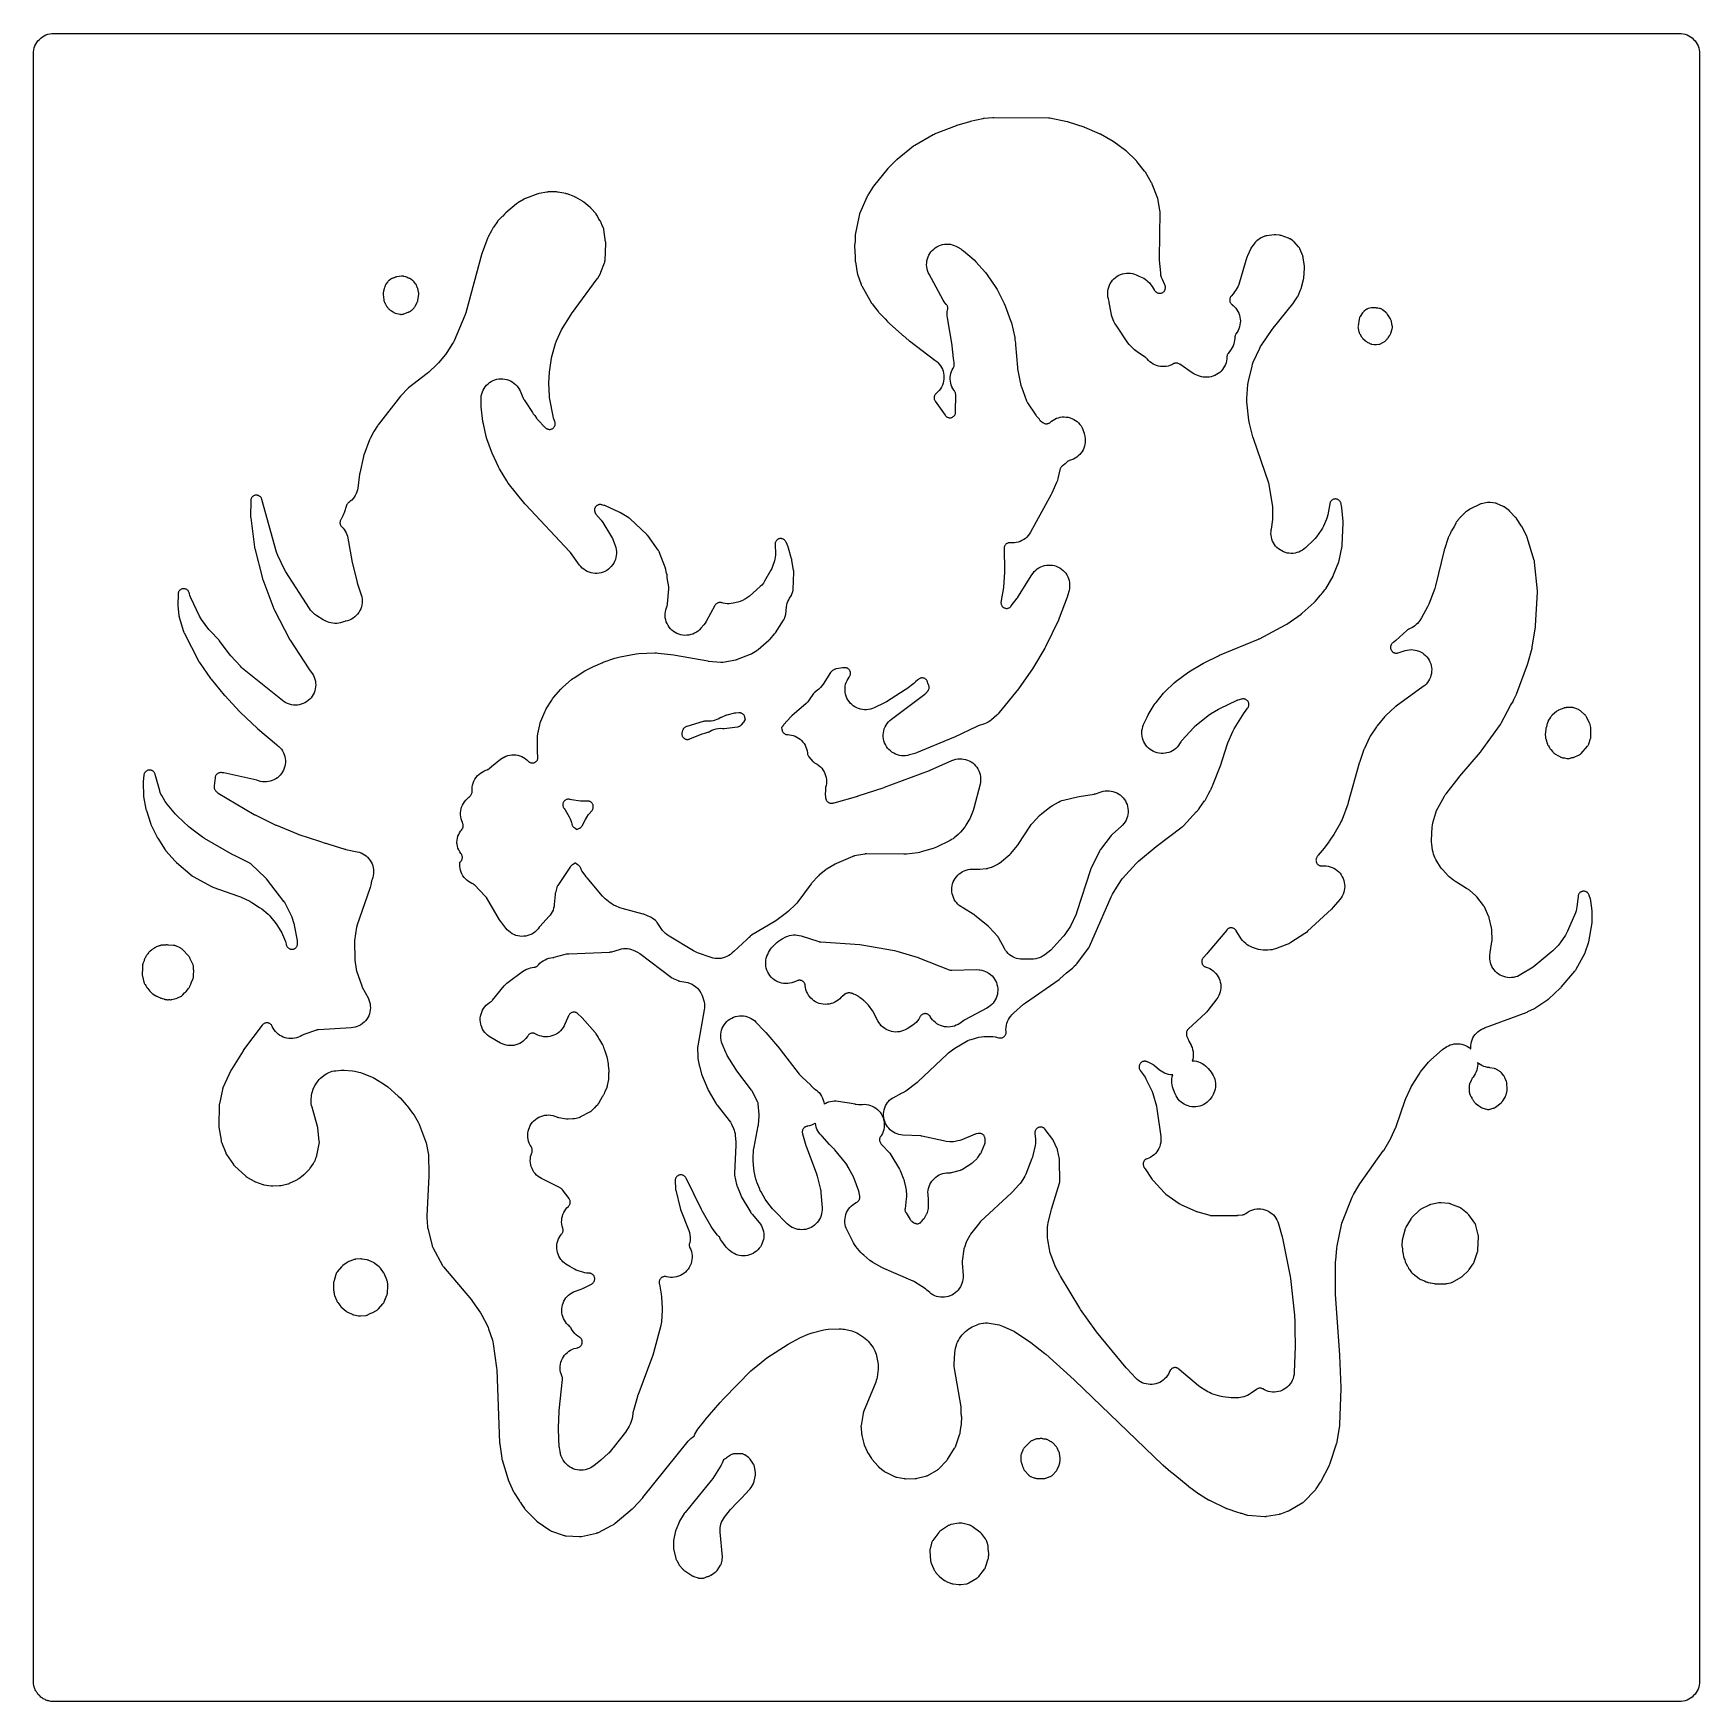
# Model space of a CAD drawing. Header units: millimetres. Extents: x 0 to 300, y 0 to 300.
import ezdxf

# ---------------------------------------------------------------- set-up
doc = ezdxf.new("R2010")
doc.units = ezdxf.units.MM
doc.layers.add('CUT', color=7, linetype='CONTINUOUS')

msp = doc.modelspace()

# ---------------------------------------------------------------- linework, layer by layer
at = {"layer": 'CUT'}
for points in [[(0.9014, 0.9014), (0.7722, 1.0439), (0.6592, 1.1686), (0.5435, 1.3246), (0.4443, 1.4583), (0.3745, 1.5748), (0.3623, 1.5951), (0.3612, 1.597), (0.3432, 1.627), (0.2589, 1.7676), (0.1733, 1.9487), (0.1047, 2.0936), (0.0979, 2.1127), (0.0919, 2.1294), (0.0826, 2.1556), (0.0353, 2.2877), (-0.0168, 2.4332), (-0.0477, 2.5567), (-0.0527, 2.5766), (-0.0625, 2.6157), (-0.0693, 2.6431), (-0.1044, 2.783), (-0.1067, 2.7988), (-0.1078, 2.8062), (-0.1208, 2.8936), (-0.1397, 3.0209), (-0.1573, 3.1398), (-0.175, 3.5), (-0.175, 296.4986), (-0.1573, 296.8588), (-0.1044, 297.2156), (-0.0168, 297.5654), (0.1047, 297.905), (0.2589, 298.231), (0.4443, 298.5404), (0.6592, 298.83), (0.9014, 299.0972), (1.1686, 299.3394), (1.4583, 299.5543), (1.7676, 299.7397), (2.0936, 299.8939), (2.4332, 300.0154), (2.783, 300.103), (3.1398, 300.1559), (3.5, 300.1736), (296.1703, 300.175), (296.5305, 300.1573), (296.8872, 300.1044), (297.2371, 300.0167), (297.5766, 299.8952), (297.9027, 299.7411), (298.212, 299.5556), (298.5017, 299.3408), (298.7689, 299.0986), (299.0111, 298.8314), (299.2259, 298.5417), (299.4114, 298.2324), (299.5655, 297.9063), (299.687, 297.5668), (299.7747, 297.2169), (299.8276, 296.8602), (299.8453, 296.5), (299.8453, 3.5), (299.8276, 3.1398), (299.7747, 2.783), (299.687, 2.4332), (299.5656, 2.0936), (299.4114, 1.7676), (299.2259, 1.4583), (299.0111, 1.1686), (298.7689, 0.9014), (298.5017, 0.6592), (298.212, 0.4443), (297.9027, 0.2589), (297.5767, 0.1047), (297.2371, -0.0168), (296.8873, -0.1044), (296.5305, -0.1573), (296.1703, -0.175), (3.5, -0.175), (3.3141, -0.1659), (3.1398, -0.1573), (3.0881, -0.1496), (3.0042, -0.1372), (3.0001, -0.1366), (2.9553, -0.1299), (2.783, -0.1044), (2.6016, -0.0589), (2.4332, -0.0168), (2.4082, -0.0078), (2.3875, -0.0004), (2.3419, 0.0159), (2.2566, 0.0464), (2.0936, 0.1047), (1.9235, 0.1852), (1.7676, 0.2589), (1.6056, 0.3561), (1.4583, 0.4444), (1.4018, 0.4862), (1.3996, 0.4879), (1.354, 0.5217), (1.3058, 0.5574), (1.1686, 0.6592), (1.0271, 0.7874)], [(31.7326, 184.0511), (31.7727, 183.9958), (31.7866, 183.9774), (31.8288, 183.9238), (34.205, 181.0334), (34.2382, 180.9942), (34.2497, 180.9812), (34.2841, 180.943), (37.0106, 178.0157), (37.0479, 177.9769), (37.0607, 177.964), (37.0992, 177.9265), (40.142, 175.0565), (40.1755, 175.0257), (40.187, 175.0155), (40.2213, 174.9857), (43.5911, 172.1389), (43.6438, 172.0962), (43.6619, 172.0821), (43.7292, 172.0319), (44.0054, 171.8045), (44.2582, 171.5512), (44.4851, 171.2746), (44.6841, 170.9772), (44.8532, 170.6619), (44.9908, 170.3316), (45.0956, 169.9895), (45.1667, 169.6389), (45.2034, 169.2829), (45.2053, 168.9252), (45.1723, 168.5689), (45.1049, 168.2175), (45.0036, 167.8743), (44.8695, 167.5426), (44.7037, 167.2255), (44.5079, 166.9261), (44.2839, 166.6471), (44.0338, 166.3912), (43.76, 166.1609), (43.4651, 165.9582), (43.1519, 165.7853), (42.8233, 165.6435), (42.4826, 165.5344), (42.1328, 165.459), (41.7774, 165.4179), (41.4197, 165.4116), (41.063, 165.4401), (40.7108, 165.5032), (40.3664, 165.6002), (40.1878, 165.66), (40.1599, 165.6682), (40.0567, 165.6952), (34.1473, 167.0367), (34.073, 167.0515), (33.9102, 167.0706), (33.8345, 167.0734), (33.6171, 167.0757), (33.5477, 167.0747), (33.4233, 167.0638), (33.3253, 167.0456), (33.2297, 167.0178), (33.1371, 166.9809), (33.0486, 166.9352), (32.965, 166.881), (32.8871, 166.819), (32.8155, 166.7497), (32.7511, 166.6737), (32.6943, 166.5919), (32.6458, 166.5048), (32.606, 166.4135), (32.5753, 166.3188), (32.5485, 166.1967), (32.5386, 166.128), (32.3706, 164.719), (32.3636, 164.6429), (32.3621, 164.5052), (32.3727, 164.396), (32.3949, 164.2885), (32.437, 164.1575), (32.4653, 164.0892), (32.4964, 164.0239), (32.5639, 163.9071), (32.6273, 163.8201), (32.7177, 163.72), (32.7722, 163.6685), (32.8897, 163.5632), (32.9422, 163.5184), (33.0627, 163.4299), (33.1212, 163.3931), (39.603, 159.5371), (39.6649, 159.5021), (39.686, 159.4907), (39.7493, 159.4584), (43.4919, 157.6454), (43.5356, 157.625), (43.5505, 157.6183), (43.5948, 157.5991), (47.485, 155.9862), (47.5511, 155.9605), (47.5736, 155.9523), (47.6406, 155.9294), (51.3221, 154.7592), (52.3367, 154.4043), (52.4016, 154.3831), (52.4237, 154.3764), (52.4894, 154.3578), (53.0139, 154.2215), (55.8934, 153.3062), (55.9815, 153.2809), (56.0115, 153.2731), (56.1009, 153.2527), (58.1356, 152.8457), (58.4845, 152.758), (58.8231, 152.6366), (59.1482, 152.4826), (59.4568, 152.2977), (59.7457, 152.0834), (60.0123, 151.8419), (60.2541, 151.5755), (60.4686, 151.2868), (60.6539, 150.9784), (60.8081, 150.6534), (60.9298, 150.3149), (61.0179, 149.9662), (61.0714, 149.6104), (61.0899, 149.2512), (61.0732, 148.8919), (61.0214, 148.5359), (60.9351, 148.1867), (60.8151, 147.8476), (60.7618, 147.7176), (60.7257, 147.5971), (60.7106, 147.5289), (60.5797, 146.8585), (60.4506, 146.3753), (58.0962, 139.4809), (58.0775, 139.4219), (58.0454, 139.2916), (58.0345, 139.2307), (57.6681, 136.887), (57.6599, 136.826), (57.6507, 136.693), (57.6505, 136.6314), (57.7053, 133.5693), (57.7099, 133.472), (57.7124, 133.4392), (57.7227, 133.3423), (57.9498, 131.6723), (57.9611, 131.6023), (57.9967, 131.4531), (58.0183, 131.3857), (58.9617, 128.6688), (58.9806, 128.6174), (59.028, 128.5088), (59.0527, 128.46), (60.0816, 126.5212), (60.2375, 126.1881), (60.3594, 125.841), (60.446, 125.4834), (60.4963, 125.119), (60.5101, 124.7514), (60.4869, 124.3843), (60.4272, 124.0213), (60.3315, 123.6661), (60.2008, 123.3223), (60.0364, 122.9932), (59.8399, 122.6823), (59.6132, 122.3925), (59.3588, 122.1268), (59.0791, 121.8879), (58.7768, 121.6782), (58.4552, 121.4998), (58.1173, 121.3543), (57.7665, 121.2434), (57.4065, 121.1682), (57.0407, 121.1292), (51.1709, 120.8008), (51.1049, 120.7956), (50.9872, 120.7779), (50.8715, 120.7494), (50.8086, 120.7292), (48.4991, 119.9262), (48.4211, 119.8965), (48.2584, 119.8175), (48.1868, 119.7746), (48.1725, 119.7655), (47.8681, 119.5905), (47.5483, 119.4454), (47.2162, 119.3315), (46.8747, 119.2498), (46.527, 119.2011), (46.1762, 119.1858), (45.8256, 119.204), (45.4783, 119.2556), (45.1375, 119.3401), (44.8063, 119.4568), (44.4878, 119.6045), (44.1848, 119.7819), (43.9001, 119.9875), (43.6364, 120.2192), (43.396, 120.4751), (43.181, 120.7528), (42.9936, 121.0497), (42.8354, 121.3632), (42.7844, 121.4775), (42.7343, 121.5652), (42.6757, 121.6476), (42.6094, 121.7238), (42.5358, 121.7931), (42.4557, 121.8548), (42.3699, 121.9083), (42.2793, 121.953), (42.1847, 121.9886), (42.0871, 122.0146), (41.9873, 122.0309), (41.8864, 122.0372), (41.7854, 122.0336), (41.6853, 122.02), (41.587, 121.9965), (41.4915, 121.9635), (41.3997, 121.9212), (41.3125, 121.87), (41.2308, 121.8105), (41.1554, 121.7432), (41.0697, 121.6498), (41.026, 121.5946), (37.6896, 117.1527), (37.6482, 117.095), (37.6346, 117.0752), (37.5956, 117.0157), (35.4966, 113.6576), (35.4411, 113.5617), (35.4234, 113.5288), (35.3744, 113.4295), (33.9627, 110.3128), (33.933, 110.2423), (33.8813, 110.0851), (33.8633, 110.0108), (33.3106, 107.4236), (33.2977, 107.3553), (33.2808, 107.2056), (33.2781, 107.1362), (33.2236, 103.5281), (33.224, 103.4683), (33.2329, 103.3388), (33.2408, 103.2795), (33.6112, 100.8802), (33.6253, 100.8029), (33.6696, 100.6388), (33.6963, 100.5649), (34.4545, 98.6323), (34.4862, 98.558), (34.5681, 98.4034), (34.6119, 98.3355), (35.8346, 96.5521), (35.8813, 96.4878), (35.9938, 96.3577), (36.0505, 96.3022), (38.0898, 94.4154), (38.1506, 94.3623), (38.2915, 94.2588), (38.3604, 94.2168), (39.5869, 93.5151), (39.6437, 93.4843), (39.7709, 93.4261), (39.8313, 93.4033), (41.1187, 92.9506), (41.1833, 92.9295), (41.3263, 92.8942), (41.3933, 92.8826), (42.6626, 92.6944), (42.7273, 92.6864), (42.8682, 92.6785), (42.9334, 92.6794), (44.1512, 92.7232), (44.2221, 92.7275), (44.3745, 92.7483), (44.4439, 92.7631), (45.6673, 93.0567), (45.7364, 93.0751), (45.8826, 93.1261), (45.9481, 93.1547), (47.1725, 93.7257), (47.2359, 93.7572), (47.3678, 93.8355), (47.4258, 93.8761), (47.4889, 93.9227), (47.5312, 93.9472), (47.5976, 93.9938), (48.3837, 94.5791), (48.4346, 94.62), (48.5058, 94.6725), (48.5516, 94.7077), (48.6459, 94.7899), (48.6871, 94.8304), (49.4784, 95.6413), (49.5213, 95.6872), (49.6074, 95.7926), (49.6438, 95.8438), (50.2516, 96.7385), (50.2858, 96.7915), (50.3523, 96.9109), (50.3577, 96.9224), (50.4459, 97.0501), (50.4819, 97.1047), (50.5397, 97.2074), (50.5781, 97.2932), (50.6161, 97.4047), (50.6329, 97.4679), (50.6692, 97.6183), (50.764, 97.8308), (50.7935, 97.9023), (50.8448, 98.0618), (50.8623, 98.1372), (51.2925, 100.2386), (51.3055, 100.3114), (51.3185, 100.4438), (51.3177, 100.5769), (51.3116, 100.6505), (51.0387, 103.1293), (51.0308, 103.1892), (51.0055, 103.3176), (50.9901, 103.3761), (49.9979, 106.8341), (49.9221, 107.1507), (49.8746, 107.4728), (49.8557, 107.7977), (49.8657, 108.1231), (49.9258, 108.9228), (49.9768, 109.3159), (50.0698, 109.7011), (50.2037, 110.0741), (50.3424, 110.4033), (50.5394, 110.8017), (50.783, 111.1733), (51.0917, 111.5873), (51.2909, 111.8319), (51.5104, 112.0585), (51.7485, 112.2654), (52.1355, 112.5737), (52.379, 112.7517), (52.6362, 112.9092), (52.9055, 113.045), (53.0322, 113.1026), (53.336, 113.2245), (53.6494, 113.319), (53.97, 113.3851), (54.2951, 113.4225), (55.2213, 113.4873), (55.4944, 113.4962), (55.7673, 113.4848), (57.2661, 113.3665), (57.7076, 113.3045), (58.4235, 113.1592), (58.7369, 113.0811), (59.0423, 112.9758), (60.7379, 112.3063), (61.0364, 112.1728), (61.3218, 112.0133), (63.0774, 110.9271), (63.6763, 110.486), (65.5215, 108.8592), (65.8475, 108.5333), (66.9551, 107.2774), (67.1206, 107.0757), (68.1132, 105.7747), (68.3701, 105.39), (69.0844, 104.1588), (69.2219, 103.8984), (69.3381, 103.6278), (70.4487, 100.7252), (70.5476, 100.4295), (70.6212, 100.1265), (70.8742, 98.8504), (70.9205, 98.5536), (70.9424, 98.2539), (71.0544, 94.7744), (71.0514, 94.4669), (70.677, 87.2111), (70.6749, 87.1159), (70.6751, 87.0837), (70.6783, 86.9884), (70.7831, 85.3311), (70.7889, 85.2646), (70.8115, 85.1217), (70.8266, 85.0567), (71.6426, 81.8706), (71.6585, 81.8136), (71.6934, 81.7129), (71.7366, 81.6154), (71.7639, 81.5629), (73.5082, 78.3708), (73.5439, 78.3092), (73.6309, 78.182), (73.6754, 78.1264), (78.7057, 72.1556), (78.9103, 71.8889), (80.3412, 69.8355), (80.6036, 69.3966), (81.5833, 67.4648), (81.7014, 67.208), (81.7994, 66.9429), (82.4691, 64.8911), (82.5564, 64.577), (82.6155, 64.2564), (83.2164, 59.9304), (83.2484, 59.5721), (83.7766, 46.4088), (83.7825, 46.3205), (83.7853, 46.2908), (83.7959, 46.2029), (84.1728, 43.6512), (84.1948, 43.5323), (84.2037, 43.4925), (84.2343, 43.3755), (85.2452, 40.0152), (85.2785, 39.916), (85.2908, 39.8828), (85.3303, 39.7859), (86.2958, 37.6135), (86.3211, 37.5595), (86.3833, 37.4463), (86.4152, 37.3959), (87.1783, 36.2456), (87.3549, 35.9136), (87.3892, 35.8527), (87.473, 35.7268), (87.5159, 35.6716), (87.7453, 35.3909), (88.2784, 34.5872), (88.3163, 34.533), (88.4062, 34.4214), (88.4512, 34.373), (89.239, 33.5631), (89.2803, 33.5126), (89.3357, 33.4488), (89.4674, 33.3218), (89.4964, 33.2985), (90.3316, 32.4398), (90.3799, 32.3925), (90.4913, 32.2978), (90.5458, 32.2578), (92.8144, 30.6742), (92.8698, 30.6374), (92.974, 30.5783), (93.0833, 30.5292), (93.1457, 30.5062), (95.3808, 29.7429), (95.4441, 29.7229), (95.5603, 29.695), (95.6785, 29.678), (95.7447, 29.6732), (98.1489, 29.5541), (98.2119, 29.5523), (98.3252, 29.5568), (98.4378, 29.5712), (98.4996, 29.5833), (101.2287, 30.182), (101.2897, 30.1968), (101.3975, 30.2307), (101.502, 30.2739), (101.5583, 30.3017), (103.9127, 31.5288), (104.2201, 31.6789), (104.2752, 31.7073), (104.3709, 31.7648), (104.3952, 31.7825), (104.4045, 31.7876), (104.5471, 31.8836), (104.6091, 31.9332), (107.6685, 34.5293), (107.7388, 34.5924), (107.7619, 34.6144), (107.8285, 34.6815), (109.4936, 36.4566), (109.537, 36.5047), (109.5513, 36.5212), (109.5928, 36.571), (117.6998, 46.689), (117.9379, 46.958), (118.2011, 47.2025), (118.487, 47.4202), (118.7927, 47.6089), (118.8048, 47.6148), (118.812, 47.644), (118.9295, 47.9787), (119.0786, 48.3005), (119.2582, 48.6064), (119.4663, 48.8936), (120.7176, 50.4553), (120.7937, 50.5471), (123.4743, 53.6787), (124.1348, 54.3994), (129.0048, 59.3516), (129.2795, 59.604), (130.8417, 60.8991), (131.8854, 61.7192), (135.7268, 64.1852), (137.9756, 65.3588), (139.3099, 65.9692), (140.0515, 66.242), (142.1253, 66.7665), (142.5138, 66.8427), (142.9083, 66.8768), (144.9399, 66.942), (145.2491, 66.939), (145.5571, 66.9099), (145.8614, 66.855), (147.176, 66.5605), (147.4984, 66.4727), (147.8115, 66.356), (148.1126, 66.2113), (148.3994, 66.0399), (149.306, 65.4405), (149.6028, 65.2221), (149.8763, 64.975), (150.1236, 64.7019), (150.7842, 63.8943), (151.0244, 63.565), (151.2266, 63.2111), (151.3369, 62.9906), (151.4709, 62.6896), (151.5774, 62.3779), (151.6556, 62.0578), (151.8856, 60.8911), (151.9415, 60.495), (151.9541, 60.0951), (151.9231, 59.6963), (151.7286, 58.2327), (151.6738, 57.9225), (151.5927, 57.6182), (151.4857, 57.3219), (149.3003, 51.9939), (149.2721, 51.9193), (149.2248, 51.7531), (149.2095, 51.6748), (148.8589, 49.5691), (148.8503, 49.5097), (148.8416, 49.402), (148.842, 49.2939), (148.846, 49.234), (148.9593, 47.9489), (148.9654, 47.8931), (148.9856, 47.7731), (148.9982, 47.7183), (149.3594, 46.2785), (149.3738, 46.2254), (149.4116, 46.1124), (149.4321, 46.0613), (149.9458, 44.8473), (149.9709, 44.7913), (150.033, 44.6739), (150.0651, 44.6217), (150.7425, 43.5707), (150.7725, 43.5261), (150.8427, 43.4333), (150.8775, 43.3924), (151.8571, 42.2833), (151.8933, 42.2438), (151.9763, 42.1629), (152.0167, 42.1278), (153.0019, 41.303), (153.0499, 41.2646), (153.1407, 41.201), (153.2367, 41.1456), (153.2918, 41.1183), (154.9938, 40.3218), (155.0499, 40.297), (155.1535, 40.259), (155.26, 40.2301), (155.3201, 40.2178), (156.6174, 39.9825), (156.6855, 39.9719), (156.8342, 39.9596), (156.9031, 39.9589), (158.5763, 39.9826), (158.6616, 39.9864), (158.845, 40.0112), (158.9283, 40.0302), (160.715, 40.4948), (160.7773, 40.5125), (160.8871, 40.5521), (160.9929, 40.6014), (161.0496, 40.6327), (162.5578, 41.5114), (162.6121, 41.5448), (162.7058, 41.6112), (162.7932, 41.6858), (162.8388, 41.7304), (164.236, 43.1586), (164.2873, 43.2138), (164.3884, 43.3419), (164.4303, 43.4046), (165.7074, 45.4295), (165.7481, 45.4982), (165.8233, 45.6539), (165.8519, 45.7284), (166.6608, 48.0278), (166.6822, 48.094), (166.7182, 48.2405), (166.7297, 48.3091), (166.9022, 49.5102), (166.9089, 49.5639), (166.9167, 49.6807), (166.9172, 49.7347), (166.9122, 50.2739), (166.9773, 50.6655), (166.9864, 50.7286), (166.995, 50.8429), (166.9933, 50.9575), (166.9882, 51.021), (166.965, 51.244), (166.956, 51.3133), (166.9308, 51.4367), (166.9011, 51.5326), (166.9007, 51.5336), (166.8901, 52.6897), (166.8884, 52.7468), (166.8774, 52.8701), (166.8688, 52.9266), (165.6952, 59.7767), (165.6498, 60.164), (165.6457, 60.5538), (165.7329, 62.6005), (165.7751, 63.0206), (165.8652, 63.4331), (166.0172, 63.977), (166.1159, 64.2791), (166.2403, 64.5715), (166.3813, 64.867), (166.5703, 65.2134), (166.7952, 65.5376), (167.0537, 65.8359), (167.6735, 66.4779), (167.9413, 66.7289), (168.2328, 66.952), (168.5451, 67.1448), (168.8751, 67.3056), (169.7799, 67.6917), (170.1075, 67.8134), (170.4453, 67.9035), (170.79, 67.961), (170.9292, 67.9775), (171.2336, 67.9995), (171.3503, 67.9978), (171.463, 67.9962), (171.5989, 67.9942), (171.6108, 67.9941), (171.9333, 67.9583), (173.3835, 67.7298), (173.707, 67.6639), (174.0233, 67.5691), (174.3299, 67.4464), (176.2164, 66.5905), (176.4815, 66.4572), (176.7349, 66.3028), (179.1925, 64.6666), (179.4315, 64.4932), (181.9357, 62.5184), (182.1226, 62.3607), (187.2407, 57.7404), (187.3213, 57.6654), (203.1588, 42.483), (203.1996, 42.4452), (203.2136, 42.4327), (203.2556, 42.3962), (204.1582, 41.64), (204.6084, 41.2101), (204.6842, 41.142), (204.7105, 41.1198), (204.7904, 41.0565), (205.3648, 40.6291), (207.7264, 38.6505), (207.7792, 38.608), (207.7974, 38.594), (207.8519, 38.5538), (209.681, 37.2594), (209.7248, 37.2295), (209.7397, 37.2196), (209.7843, 37.1911), (211.4258, 36.1798), (211.4948, 36.1396), (211.5184, 36.1266), (211.5892, 36.0897), (214.5176, 34.6532), (214.5656, 34.6307), (214.6723, 34.5879), (214.7226, 34.5709), (216.6551, 33.9582), (217.0809, 33.805), (217.1463, 33.7832), (217.2909, 33.7465), (217.3588, 33.7345), (217.3624, 33.7339), (218.1772, 33.4756), (218.256, 33.4531), (218.4303, 33.4192), (218.5118, 33.4106), (221.5274, 33.1791), (221.5864, 33.1758), (221.6929, 33.1764), (221.799, 33.186), (221.8574, 33.1949), (224.1994, 33.6029), (224.257, 33.6142), (224.38, 33.6462), (224.4357, 33.6645), (225.6591, 34.0935), (225.722, 34.1172), (225.8542, 34.1781), (225.9131, 34.2105), (228.2994, 35.5965), (228.3547, 35.6303), (228.4498, 35.6978), (228.5384, 35.7738), (228.5847, 35.8192), (230.6197, 37.9114), (230.6632, 37.9583), (230.7505, 38.0658), (230.7874, 38.1181), (231.6042, 39.3331), (231.656, 39.4153), (231.6726, 39.4435), (231.7195, 39.5285), (233.1921, 42.3919), (233.2167, 42.4422), (233.2636, 42.5542), (233.2822, 42.6072), (234.5407, 46.4367), (234.5577, 46.4925), (234.5872, 46.6154), (234.5973, 46.6728), (235.0323, 49.4814), (235.0441, 49.5752), (235.0472, 49.607), (235.0537, 49.7014), (235.313, 56.2068), (235.3143, 56.2735), (235.3143, 56.296), (235.3129, 56.3627), (235.0793, 62.1425), (235.078, 62.1689), (235.0775, 62.1779), (235.0758, 62.2043), (234.2795, 73.2065), (234.2699, 73.4913), (234.2991, 78.9989), (234.3126, 79.2943), (234.4956, 81.4217), (234.5593, 81.8563), (235.3509, 85.656), (235.4305, 85.9686), (235.5371, 86.273), (237.2881, 90.6442), (237.3984, 90.8927), (237.5268, 91.1323), (238.4715, 92.7484), (238.6508, 93.0258), (242.8812, 98.9655), (242.914, 99.0134), (242.9249, 99.0298), (242.9561, 99.0788), (244.1501, 101.0308), (244.2011, 101.1204), (244.2174, 101.1511), (244.2628, 101.2437), (245.1577, 103.2218), (245.1883, 103.2939), (245.1981, 103.3185), (245.2252, 103.3919), (246.8429, 108.1046), (246.9558, 108.3933), (247.704, 110.0914), (247.9332, 110.5291), (249.3223, 112.797), (249.6091, 113.2013), (251.0251, 114.9362), (251.2238, 115.1604), (251.4401, 115.3676), (253.528, 117.2107), (253.7883, 117.4203), (254.0667, 117.6053), (254.3132, 117.7535), (254.6254, 117.9213), (254.9524, 118.0582), (255.2911, 118.163), (255.6383, 118.2346), (255.9908, 118.2725), (256.3452, 118.2762), (256.6984, 118.2458), (257.047, 118.1814), (257.3878, 118.0838), (257.7176, 117.9538), (258.0334, 117.7926), (258.3321, 117.6018), (258.6111, 117.383), (258.6318, 117.3633), (258.6185, 117.5673), (258.6308, 117.9295), (258.6786, 118.2887), (258.7616, 118.6414), (258.8789, 118.9842), (259.0294, 119.3139), (259.2117, 119.627), (259.4239, 119.9208), (259.664, 120.1922), (259.9297, 120.4386), (260.2183, 120.6577), (260.5271, 120.8473), (260.8531, 121.0055), (260.9417, 121.0432), (261.0943, 121.1042), (268.7636, 123.9726), (268.8393, 124.003), (268.8647, 124.0139), (268.9389, 124.0481), (270.1288, 124.6319), (270.2317, 124.687), (270.2658, 124.7068), (270.3646, 124.769), (272.4881, 126.2114), (272.5823, 126.2803), (272.6133, 126.3047), (272.7024, 126.3801), (274.7586, 128.247), (274.8386, 128.3246), (274.8647, 128.3517), (274.9392, 128.4345), (277.389, 131.3461), (277.4341, 131.4025), (277.5222, 131.532), (277.5583, 131.5946), (279.2192, 134.662), (279.2468, 134.7155), (279.299, 134.835), (279.3195, 134.8916), (279.8369, 136.4162), (279.8542, 136.4708), (279.8844, 136.5909), (279.8951, 136.6471), (280.4663, 140.0465), (280.475, 140.1056), (280.4857, 140.2344), (280.4869, 140.2941), (280.4849, 141.948), (280.4817, 142.0489), (280.4796, 142.0829), (280.4703, 142.1835), (280.2431, 144.026), (280.2338, 144.0895), (280.2045, 144.2253), (280.1867, 144.287), (279.9721, 144.9734), (279.9498, 145.0391), (279.9012, 145.1541), (279.8536, 145.2416), (279.7978, 145.324), (279.7342, 145.4006), (279.6635, 145.4707), (279.5862, 145.5335), (279.5033, 145.5886), (279.4153, 145.6353), (279.3233, 145.6732), (279.228, 145.702), (279.1303, 145.7213), (279.0312, 145.7311), (278.9317, 145.7312), (278.8326, 145.7216), (278.7349, 145.7024), (278.6395, 145.6738), (278.5474, 145.6361), (278.4594, 145.5895), (278.3763, 145.5347), (278.2989, 145.472), (278.2281, 145.402), (278.1643, 145.3256), (278.1083, 145.2432), (278.0606, 145.1558), (278.0216, 145.0642), (277.9918, 144.9693), (277.966, 144.847), (277.9568, 144.7783), (277.7482, 142.8893), (277.6925, 142.5401), (277.6036, 142.198), (277.4822, 141.866), (276.0678, 138.5082), (275.9009, 138.1635), (275.699, 137.8379), (274.738, 136.4547), (274.5522, 136.2099), (274.3467, 135.9815), (273.3842, 134.9978), (273.1048, 134.7403), (270.2537, 132.3733), (269.8531, 132.0839), (267.6724, 130.7219), (267.3604, 130.5475), (267.0329, 130.4043), (266.6931, 130.2935), (266.344, 130.2163), (265.9892, 130.1734), (265.6318, 130.1651), (265.2753, 130.1916), (264.9231, 130.2526), (264.5785, 130.3475), (264.2447, 130.4755), (263.925, 130.6352), (263.6223, 130.8253), (263.3394, 131.0439), (263.0792, 131.289), (262.844, 131.5581), (262.636, 131.8489), (262.4573, 132.1585), (262.3095, 132.4839), (262.194, 132.8222), (262.112, 133.1701), (262.0641, 133.5244), (262.0509, 133.8816), (262.0724, 134.2384), (262.1285, 134.5914), (262.133, 134.6129), (262.1485, 134.6984), (262.4438, 136.6018), (262.4522, 136.6654), (262.4611, 136.8039), (262.4608, 136.8679), (262.4099, 138.8168), (262.4063, 138.8878), (262.3869, 139.0406), (262.3727, 139.1102), (261.9493, 140.953), (261.9309, 141.0244), (261.8791, 141.1756), (261.8499, 141.2434), (261.0814, 142.9046), (261.0464, 142.9751), (260.9582, 143.121), (260.912, 143.1848), (259.7156, 144.7436), (259.6674, 144.8031), (259.5528, 144.9231), (259.4955, 144.9741), (258.4433, 145.8618), (258.3929, 145.9024), (258.2781, 145.9826), (258.2227, 146.016), (257.8787, 146.2125), (256.0511, 147.3623), (255.9204, 147.4445), (255.7473, 147.5534), (255.6098, 147.6399), (254.9999, 148.113), (254.7653, 148.3112), (254.5481, 148.5282), (253.582, 149.5781), (253.3782, 149.8195), (253.1959, 150.0777), (252.5216, 151.1254), (252.3275, 151.4654), (252.1707, 151.8242), (251.9511, 152.4099), (251.8361, 152.773), (251.7592, 153.1461), (251.6013, 154.1821), (251.5633, 154.5646), (251.5654, 154.9489), (251.6993, 157.2547), (251.7425, 157.6425), (251.8267, 158.0236), (252.3381, 159.8686), (252.4834, 160.291), (252.6788, 160.6926), (253.8871, 162.8344), (254.0295, 163.0663), (254.1887, 163.287), (256.5261, 166.2877), (256.6463, 166.434), (260.4032, 170.7759), (260.4519, 170.8349), (260.468, 170.8553), (260.5141, 170.9167), (263.9809, 175.7614), (264.0431, 175.8548), (264.063, 175.887), (264.1187, 175.9843), (265.7845, 179.137), (265.9685, 179.4473), (266.182, 179.7381), (266.2525, 179.8166), (266.2797, 179.9263), (266.3988, 180.2626), (266.55, 180.5858), (266.7475, 180.9595), (266.794, 181.0548), (266.8087, 181.0875), (266.8491, 181.1856), (268.8536, 186.5365), (268.8795, 186.6109), (268.8876, 186.6362), (268.9099, 186.7118), (269.6669, 189.5164), (269.6867, 189.598), (269.6927, 189.6258), (269.7084, 189.7083), (270.2932, 193.275), (270.3056, 193.366), (270.3089, 193.3968), (270.3162, 193.4884), (270.6323, 199.5619), (270.6341, 199.6147), (270.6315, 199.7292), (270.6274, 199.7819), (270.1236, 204.9863), (270.115, 205.057), (270.0848, 205.2084), (270.0657, 205.277), (268.7952, 209.4319), (268.7768, 209.4879), (268.7295, 209.6066), (268.7043, 209.6599), (267.9097, 211.2538), (267.8614, 211.3438), (267.8441, 211.3736), (267.7903, 211.4604), (266.8785, 212.836), (266.8427, 212.8876), (266.7579, 212.9939), (266.7155, 213.0403), (265.7569, 214.0453), (265.7175, 214.085), (265.6273, 214.1659), (265.5835, 214.2007), (264.6573, 214.9076), (264.6091, 214.9427), (264.5187, 215.0005), (264.4237, 215.0505), (264.3693, 215.0749), (263.3934, 215.4884), (263.3385, 215.5103), (263.2374, 215.5435), (263.1338, 215.5683), (263.0756, 215.5785), (262.1028, 215.7271), (262.0394, 215.7354), (261.9245, 215.7425), (261.8327, 215.7399), (261.7183, 215.7264), (261.6555, 215.7146), (260.5051, 215.4722), (260.4465, 215.4586), (260.3428, 215.4274), (260.242, 215.3875), (260.1876, 215.3619), (258.6053, 214.5757), (258.551, 214.5473), (258.4378, 214.4783), (258.3877, 214.4432), (258.1635, 214.2786), (258.1118, 214.2506), (258.0518, 214.2119), (257.705, 213.9758), (257.6522, 213.9381), (257.5621, 213.8639), (257.4791, 213.7818), (257.4514, 213.7504), (257.3531, 213.6614), (257.3028, 213.6082), (257.0765, 213.3565), (257.0258, 213.3261), (256.9512, 213.2719), (256.8818, 213.2111), (256.802, 213.1274), (256.761, 213.078), (256.2658, 212.4544), (256.2383, 212.4238), (256.1849, 212.3608), (256.1202, 212.2694), (256.0959, 212.237), (256.0849, 212.2195), (256.0816, 212.2149), (256.077, 212.2071), (256.0063, 212.0948), (255.9705, 212.026), (255.9282, 211.9391), (255.6413, 211.4139), (255.1484, 210.5843), (255.1221, 210.538), (255.0708, 210.4348), (255.0498, 210.3859), (254.9626, 210.1718), (254.6598, 209.6175), (254.6296, 209.559), (254.573, 209.428), (254.5512, 209.3658), (253.8835, 207.3162), (253.8635, 207.2501), (253.8572, 207.2276), (253.8399, 207.1607), (252.3153, 200.7001), (252.1718, 200.2333), (251.0832, 197.3823), (250.8712, 196.9242), (249.7818, 194.9405), (249.494, 194.4958), (249.2812, 194.2138), (249.0687, 193.9573), (248.8338, 193.721), (248.5785, 193.507), (248.3049, 193.317), (248.0152, 193.1525), (247.7117, 193.015), (247.5096, 192.9342), (247.4497, 192.9086), (247.3452, 192.8553), (247.2661, 192.8054), (247.173, 192.7339), (247.1242, 192.6908), (245.1687, 190.8823), (244.7635, 190.5575), (244.6614, 190.4869), (244.6051, 190.4459), (244.5093, 190.3648), (244.4397, 190.293), (244.3774, 190.2148), (244.3231, 190.1308), (244.2772, 190.0419), (244.2403, 189.949), (244.2126, 189.8528), (244.1944, 189.7545), (244.186, 189.6548), (244.1873, 189.5548), (244.1984, 189.4554), (244.2191, 189.3576), (244.2493, 189.2622), (244.2887, 189.1703), (244.3369, 189.0826), (244.3934, 189.0001), (244.4577, 188.9235), (244.5292, 188.8536), (244.6072, 188.791), (244.6909, 188.7363), (244.7796, 188.69), (244.8724, 188.6527), (244.9684, 188.6245), (245.0667, 188.6059), (245.1663, 188.597), (245.2663, 188.5979), (245.3657, 188.6086), (245.4886, 188.6341), (245.5556, 188.6532), (246.8343, 189.0522), (247.18, 189.1419), (247.5328, 189.1976), (247.8894, 189.2188), (248.2463, 189.2053), (248.6002, 189.1573), (248.9478, 189.0751), (249.2857, 188.9595), (249.6108, 188.8117), (249.9201, 188.633), (250.2105, 188.4251), (250.4794, 188.1901), (250.7242, 187.93), (250.9426, 187.6474), (251.1326, 187.3449), (251.2923, 187.0254), (251.4202, 186.692), (251.5151, 186.3477), (251.5762, 185.9958), (251.6028, 185.6396), (251.5948, 185.2825), (251.5521, 184.9279), (251.4751, 184.5791), (251.3647, 184.2395), (251.2219, 183.9121), (251.0479, 183.6002), (250.8445, 183.3066), (250.6135, 183.0342), (250.3572, 182.7855), (250.0779, 182.5628), (245.2153, 179.0578), (245.1364, 178.9973), (245.1104, 178.9761), (245.0353, 178.911), (243.3359, 177.3462), (243.2589, 177.2705), (243.2337, 177.2442), (243.1618, 177.1637), (241.7867, 175.5201), (241.7281, 175.4458), (241.709, 175.4202), (241.6546, 175.3426), (240.5316, 173.6386), (240.4703, 173.538), (240.4508, 173.5034), (240.3968, 173.3987), (239.4757, 171.447), (239.4415, 171.3694), (239.4306, 171.3429), (239.4004, 171.2637), (238.5723, 168.9146), (238.5537, 168.8587), (238.5478, 168.8397), (238.5312, 168.7832), (236.5902, 161.7167), (236.4837, 161.3896), (235.4547, 158.6699), (235.307, 158.3166), (235.1727, 158.0608), (233.954, 155.9515), (233.3953, 155.1139), (233.2572, 154.9068), (233.1389, 154.7295), (233.0633, 154.6162), (232.2235, 153.4721), (231.1492, 152.2234), (231.1052, 152.1695), (231.0331, 152.067), (231.0204, 152.0445), (230.9795, 151.9793), (230.9347, 151.8891), (230.9056, 151.8123), (230.8942, 151.7939), (230.8508, 151.7052), (230.8161, 151.6127), (230.7906, 151.5172), (230.7744, 151.4198), (230.7676, 151.3213), (230.7704, 151.2225), (230.7828, 151.1245), (230.8045, 151.0282), (230.8354, 150.9344), (230.8752, 150.844), (230.9236, 150.7579), (230.9801, 150.6768), (231.0441, 150.6016), (231.115, 150.5329), (231.1923, 150.4714), (231.2752, 150.4176), (231.3628, 150.3721), (231.4545, 150.3352), (231.5493, 150.3074), (231.6463, 150.2888), (231.7446, 150.2797), (231.8434, 150.2802), (231.8891, 150.2848), (232.2515, 150.3036), (232.6139, 150.2865), (232.973, 150.2337), (233.325, 150.1458), (233.6667, 150.0236), (233.9946, 149.8683), (234.3057, 149.6815), (234.5968, 149.4648), (234.8651, 149.2206), (235.108, 148.951), (235.3232, 148.6588), (235.5084, 148.3468), (235.6621, 148.0181), (235.7825, 147.6758), (235.8686, 147.3233), (235.9195, 146.964), (235.9348, 146.6015), (235.9142, 146.2392), (235.858, 145.8807), (235.7667, 145.5295), (235.6412, 145.189), (235.4828, 144.8626), (235.2929, 144.5534), (235.0735, 144.2644), (233.8734, 142.8362), (233.5599, 142.5068), (229.2681, 138.5232), (229.0318, 138.3217), (228.7792, 138.1409), (226.2431, 136.4826), (225.8879, 136.2776), (225.512, 136.1135), (223.5031, 135.367), (223.2022, 135.2698), (222.8941, 135.1987), (222.5809, 135.1544), (222.0914, 135.1065), (221.687, 135.0893), (221.2832, 135.1167), (220.8345, 135.1721), (220.4439, 135.2419), (220.063, 135.3534), (219.323, 135.6143), (218.9969, 135.7471), (218.6851, 135.9105), (218.3903, 136.103), (218.1154, 136.3228), (217.8255, 136.5782), (217.5534, 136.8442), (217.3102, 137.137), (217.0986, 137.4532), (216.4098, 138.6082), (216.3716, 138.6688), (216.2947, 138.7724), (216.2255, 138.8484), (216.1489, 138.917), (216.0659, 138.9776), (215.9771, 139.0296), (215.8837, 139.0723), (215.7863, 139.1055), (215.6862, 139.1287), (215.5842, 139.1418), (215.4814, 139.1445), (215.3789, 139.1369), (215.2776, 139.119), (215.1787, 139.091), (215.0831, 139.0532), (214.9917, 139.006), (214.9056, 138.9499), (214.8255, 138.8854), (214.7337, 138.7948), (214.6867, 138.7408), (211.3188, 134.6714), (211.1328, 134.4633), (210.5053, 133.8127), (210.4583, 133.7615), (210.3806, 133.6633), (210.3265, 133.5794), (210.281, 133.4905), (210.2443, 133.3977), (210.2168, 133.3017), (210.1988, 133.2035), (210.1905, 133.104), (210.1919, 133.0042), (210.2031, 132.905), (210.2239, 132.8074), (210.2541, 132.7122), (210.2935, 132.6205), (210.3416, 132.533), (210.398, 132.4507), (210.4622, 132.3742), (210.5336, 132.3044), (210.6114, 132.2419), (210.6949, 132.1872), (210.7834, 132.141), (210.876, 132.1036), (210.9967, 132.0681), (211.3317, 131.9517), (211.6539, 131.8036), (211.9604, 131.625), (212.2482, 131.4178), (212.5147, 131.1838), (212.7574, 130.9252), (212.9741, 130.6444), (213.1627, 130.3441), (213.3214, 130.0269), (213.4488, 129.6959), (213.5438, 129.3542), (213.6053, 129.005), (213.6329, 128.6514), (213.6263, 128.2968), (213.5856, 127.9445), (213.511, 127.5977), (213.4034, 127.2598), (213.2638, 126.9338), (213.0933, 126.6228), (212.8937, 126.3296), (211.3221, 124.2458), (211.1069, 123.9862), (210.8689, 123.7474), (207.8246, 120.9616), (207.7797, 120.9186), (207.704, 120.8362), (207.6496, 120.7654), (207.5895, 120.6711), (207.5609, 120.6191), (207.5294, 120.5547), (207.4804, 120.4309), (207.4519, 120.3287), (207.434, 120.2241), (207.4254, 120.0913), (207.4262, 120.0318), (207.4297, 119.976), (207.4474, 119.8495), (207.4714, 119.7506), (207.5137, 119.6301), (207.5422, 119.5651), (207.7646, 119.0897), (207.7758, 119.0363), (207.8118, 118.9124), (207.86, 118.7927), (207.8918, 118.7285), (208.2713, 118.0066), (208.3228, 117.8965), (208.4577, 117.5673), (208.5603, 117.2266), (208.6294, 116.8776), (208.6644, 116.5235), (208.665, 116.1677), (208.6312, 115.8136), (208.5633, 115.4643), (208.4823, 115.1916), (208.5279, 115.1931), (208.8878, 115.1692), (209.2435, 115.1102), (209.5918, 115.0166), (209.9292, 114.8893), (210.2525, 114.7295), (210.5586, 114.5389), (210.8445, 114.3191), (211.1075, 114.0724), (211.3451, 113.8011), (211.8805, 113.1255), (212.0879, 112.836), (212.2663, 112.5279), (212.414, 112.2039), (212.5297, 111.8671), (212.6122, 111.5208), (212.6609, 111.168), (212.6751, 110.8122), (212.6549, 110.4567), (212.6004, 110.1048), (212.512, 109.7599), (212.3907, 109.4251), (212.2376, 109.1037), (212.0541, 108.7985), (212.0115, 108.7349), (211.9975, 108.7116), (211.9949, 108.7132), (211.884, 108.5294), (211.6668, 108.2385), (211.4219, 107.9705), (211.1518, 107.728), (210.8591, 107.5133), (210.5466, 107.3285), (210.2174, 107.1754), (209.8747, 107.0556), (209.5218, 106.9702), (209.1623, 106.92), (208.7995, 106.9055), (208.4371, 106.9269), (208.0786, 106.984), (207.7275, 107.0761), (207.3871, 107.2024), (207.0609, 107.3617), (206.752, 107.5524), (206.4634, 107.7727), (206.198, 108.0203), (205.9582, 108.2929), (205.7466, 108.5879), (205.5651, 108.9023), (205.4155, 109.2331), (205.0457, 110.1713), (204.9302, 110.5129), (204.8486, 110.8642), (204.8019, 111.2217), (204.7904, 111.5822), (204.8143, 111.942), (204.8734, 112.2977), (204.9671, 112.646), (204.9751, 112.6672), (204.9001, 112.6655), (204.5453, 112.6918), (204.1947, 112.7523), (203.8516, 112.8464), (203.5192, 112.9732), (203.2006, 113.1316), (202.8988, 113.3201), (202.6166, 113.5368), (201.7014, 114.3132), (201.634, 114.367), (201.4782, 114.4696), (201.4022, 114.5103), (200.4322, 114.9923), (200.3685, 115.0219), (200.2503, 115.0668), (200.153, 115.0931), (200.0535, 115.1096), (199.9529, 115.1163), (199.8522, 115.1131), (199.7523, 115.0999), (199.6541, 115.077), (199.5587, 115.0445), (199.4669, 115.0027), (199.3797, 114.9522), (199.2979, 114.8932), (199.2223, 114.8265), (199.1537, 114.7527), (199.0926, 114.6725), (199.0398, 114.5867), (198.9957, 114.496), (198.9607, 114.4015), (198.9352, 114.3039), (198.9194, 114.2044), (198.9135, 114.1037), (198.9176, 114.003), (198.9316, 113.9032), (198.9553, 113.8052), (198.9886, 113.7101), (199.031, 113.6186), (199.0954, 113.5098), (199.1355, 113.4521), (199.8178, 112.5209), (199.9997, 112.2479), (200.1565, 111.9598), (201.1414, 109.9405), (201.2708, 109.6424), (201.3734, 109.334), (202.0297, 107.0245), (202.1348, 106.5245), (202.8235, 101.5559), (202.8555, 101.1937), (202.8516, 100.8301), (202.8118, 100.4687), (202.7364, 100.113), (202.6263, 99.7665), (202.4825, 99.4325), (202.3064, 99.1144), (202.0997, 98.8153), (201.8645, 98.538), (201.603, 98.2854), (201.3178, 98.0598), (201.0117, 97.8635), (200.6878, 97.6984), (200.3491, 97.5662), (200.3007, 97.55), (200.2106, 97.5098), (200.1249, 97.4612), (200.0442, 97.4046), (199.9694, 97.3404), (199.901, 97.2693), (199.8399, 97.192), (199.7865, 97.1091), (199.7413, 97.0215), (199.7048, 96.9299), (199.6772, 96.8353), (199.6589, 96.7384), (199.6501, 96.6402), (199.6507, 96.5416), (199.6608, 96.4436), (199.6803, 96.3469), (199.7091, 96.2526), (199.7564, 96.1384), (199.7871, 96.077), (199.8689, 95.9233), (199.916, 95.8405), (199.9327, 95.813), (199.9845, 95.7331), (201.2838, 93.8479), (201.355, 93.7522), (201.3801, 93.7208), (201.458, 93.6305), (203.5111, 91.4133), (203.5614, 91.3617), (203.6783, 91.2586), (203.7358, 91.2152), (206.1532, 89.4842), (206.212, 89.4443), (206.3455, 89.3676), (206.4096, 89.3369), (209.2515, 88.0621), (209.303, 88.0402), (209.4172, 87.9994), (209.4709, 87.9837), (211.6696, 87.3884), (211.7321, 87.373), (211.8463, 87.3529), (211.9619, 87.3432), (212.0262, 87.3422), (216.5364, 87.3733), (216.6323, 87.3768), (216.6646, 87.3789), (216.7602, 87.3878), (217.5758, 87.4882), (217.6436, 87.4982), (217.7641, 87.5249), (217.8576, 87.5554), (217.9477, 87.5947), (218.0337, 87.6425), (218.1267, 87.7067), (218.3966, 87.9119), (218.7096, 88.1038), (219.0402, 88.2636), (219.3851, 88.3895), (219.7408, 88.4805), (220.1039, 88.5354), (220.4706, 88.5539), (220.8373, 88.5357), (221.2004, 88.481), (221.5562, 88.3903), (221.9011, 88.2646), (222.2319, 88.1051), (222.545, 87.9134), (222.8374, 87.6914), (223.1063, 87.4413), (223.3488, 87.1656), (223.5626, 86.8671), (223.7456, 86.5488), (223.8959, 86.2138), (224.012, 85.8655), (224.6673, 83.514), (224.728, 83.2621), (226.1407, 76.3389), (226.193, 76.0049), (226.9146, 69.4269), (226.9373, 68.1484), (226.9473, 67.5848), (226.9582, 66.9645), (227.0144, 63.793), (226.8472, 59.0899), (226.8158, 58.7236), (226.7479, 58.3622), (226.6443, 58.0095), (226.5059, 57.6689), (226.3342, 57.3437), (226.1309, 57.0374), (225.898, 56.753), (225.6378, 56.4932), (225.3529, 56.2607), (225.0463, 56.0579), (224.7209, 55.8867), (224.3801, 55.7488), (224.0272, 55.6457), (223.6657, 55.5784), (223.2993, 55.5476), (222.9317, 55.5535), (222.5665, 55.5961), (222.2074, 55.675), (221.858, 55.7894), (221.5218, 55.9381), (221.2021, 56.1197), (221.1946, 56.1244), (221.1039, 56.1702), (221.009, 56.2067), (220.911, 56.2336), (220.8108, 56.2507), (220.7093, 56.2577), (220.6077, 56.2546), (220.5069, 56.2414), (220.4079, 56.2182), (220.3117, 56.1854), (220.2193, 56.1431), (220.1091, 56.0789), (220.0508, 56.0387), (219.0811, 55.3352), (218.7569, 55.1251), (218.4124, 54.9501), (218.0515, 54.8124), (217.7665, 54.7204), (217.4733, 54.639), (217.1743, 54.5822), (216.8716, 54.5503), (216.2049, 54.5078), (215.853, 54.5023), (215.5021, 54.5305), (214.0024, 54.7236), (213.7207, 54.771), (213.4435, 54.8402), (212.2017, 55.2021), (211.8784, 55.3129), (211.5668, 55.4532), (211.2695, 55.6219), (210.0254, 56.4065), (209.6125, 56.709), (206.136, 59.6494), (206.1056, 59.6754), (206.0655, 59.71), (205.9637, 59.7857), (205.8769, 59.8377), (205.7854, 59.8808), (205.6901, 59.9147), (205.5919, 59.939), (205.4918, 59.9534), (205.3907, 59.9579), (205.2897, 59.9524), (205.1898, 59.937), (205.0918, 59.9117), (204.9969, 59.8769), (204.9058, 59.8328), (204.8196, 59.78), (204.7389, 59.7189), (204.6648, 59.6501), (204.5978, 59.5744), (204.5386, 59.4923), (204.4878, 59.4049), (204.4327, 59.284), (204.4225, 59.2582), (204.4192, 59.2595), (204.3474, 59.0781), (204.1828, 58.7581), (203.9877, 58.4558), (203.764, 58.174), (203.5138, 57.9154), (203.2395, 57.6825), (202.9438, 57.4775), (202.6294, 57.3025), (202.2994, 57.159), (201.957, 57.0485), (201.6054, 56.972), (201.248, 56.9303), (200.8882, 56.9237), (200.5295, 56.9523), (200.1753, 57.0159), (199.8291, 57.1138), (199.4941, 57.2451), (199.1735, 57.4085), (198.8704, 57.6025), (198.5878, 57.8252), (198.3283, 58.0745), (196.77, 59.7255), (196.6019, 59.9165), (191.2648, 66.4193), (191.1182, 66.6104), (188.374, 70.4406), (188.2182, 70.6766), (184.752, 76.3975), (184.6187, 76.6372), (183.926, 78.0007), (183.7506, 78.4039), (182.9295, 80.6507), (182.8338, 80.9524), (182.7644, 81.2612), (182.4591, 82.9575), (182.4115, 83.3299), (182.4022, 83.7051), (182.4433, 85.2642), (182.4722, 85.6377), (182.539, 86.0063), (183.0644, 88.2477), (183.1324, 88.4978), (184.574, 93.1448), (184.5937, 93.2149), (184.6196, 93.3433), (184.6322, 93.4738), (184.6336, 93.5465), (184.6118, 97.1722), (184.6096, 97.2425), (184.5937, 97.3939), (184.5811, 97.4631), (184.2349, 99.1396), (184.2158, 99.2204), (184.1592, 99.391), (184.1262, 99.4672), (183.5176, 100.77), (183.4854, 100.8346), (183.4053, 100.9687), (183.3637, 101.0276), (182.0268, 102.8243), (181.9829, 102.8802), (181.8967, 102.9747), (181.8208, 103.0428), (181.7385, 103.103), (181.6506, 103.1547), (181.5579, 103.1974), (181.4615, 103.2307), (181.3622, 103.2541), (181.2611, 103.2676), (181.1592, 103.2709), (181.0575, 103.264), (180.9569, 103.247), (180.8585, 103.2201), (180.7633, 103.1835), (180.6722, 103.1376), (180.5862, 103.0829), (180.506, 103.0198), (180.4325, 102.9491), (180.3665, 102.8714), (180.3085, 102.7875), (180.2591, 102.6983), (180.2189, 102.6045), (180.1883, 102.5072), (180.1675, 102.4074), (180.1567, 102.306), (180.156, 102.178), (180.1609, 102.1071), (180.2597, 101.0605), (180.2758, 100.6786), (180.2521, 100.297), (180.1889, 99.9199), (179.7937, 98.1367), (179.7199, 97.8566), (179.6243, 97.5832), (178.5151, 94.7714), (178.3601, 94.4306), (178.1713, 94.1073), (177.6665, 93.3362), (177.4891, 93.0883), (177.2919, 92.856), (176.1475, 91.6165), (175.9468, 91.4153), (170.3837, 86.2541), (170.3419, 86.2137), (170.2568, 86.1207), (170.2202, 86.0755), (168.5855, 83.9666), (168.55, 83.9188), (168.4798, 83.8106), (168.4505, 83.7587), (167.9138, 82.7577), (167.8653, 82.6595), (167.85, 82.6259), (167.808, 82.5247), (167.4573, 81.5938), (167.4313, 81.5186), (167.389, 81.3516), (167.3759, 81.2731), (167.0806, 79.1257), (167.0727, 79.0553), (167.067, 78.9019), (167.0696, 78.8311), (167.2135, 76.5278), (167.2185, 76.1727), (167.1892, 75.8187), (167.1259, 75.4693), (167.0291, 75.1275), (166.8998, 74.7968), (166.7392, 74.48), (166.5487, 74.1803), (166.3302, 73.9003), (166.0857, 73.6427), (165.8175, 73.4099), (165.528, 73.2041), (165.2201, 73.0272), (164.8965, 72.8809), (164.5603, 72.7665), (164.2146, 72.685), (163.8626, 72.6373), (163.5078, 72.6238), (163.1532, 72.6446), (162.8023, 72.6996), (162.4584, 72.7881), (162.1246, 72.9095), (161.8041, 73.0625), (161.4999, 73.2457), (161.2148, 73.4574), (160.9514, 73.6957), (160.72, 73.9263), (160.666, 73.9774), (160.5407, 74.0785), (160.4794, 74.1206), (158.4701, 75.422), (158.4192, 75.4535), (158.3048, 75.5146), (158.2504, 75.5394), (152.9529, 77.8207), (152.6167, 77.9863), (150.9955, 78.8902), (150.7107, 79.0665), (150.4432, 79.2679), (149.3273, 80.1907), (149.0638, 80.431), (148.8248, 80.6958), (147.9338, 81.785), (147.7023, 82.101), (147.5057, 82.4399), (146.3476, 84.7066), (146.199, 85.0367), (146.0835, 85.3798), (146.0024, 85.7327), (145.9564, 86.0918), (145.946, 86.4536), (145.9712, 86.8148), (146.0318, 87.1717), (146.1273, 87.5209), (146.2566, 87.8591), (146.4186, 88.1828), (146.6116, 88.4891), (146.8339, 88.7749), (147.0832, 89.0374), (147.3571, 89.2741), (147.653, 89.4827), (147.9679, 89.6612), (148.1091, 89.7323), (148.1929, 89.7852), (148.2712, 89.8461), (148.3433, 89.9142), (148.4084, 89.989), (148.466, 90.0698), (148.5154, 90.1557), (148.5563, 90.2461), (148.5883, 90.3399), (148.6109, 90.4365), (148.6242, 90.5347), (148.6278, 90.6338), (148.6203, 90.758), (148.6112, 90.8265), (148.5144, 91.4365), (148.5024, 91.5022), (148.4665, 91.6422), (148.4454, 91.7056), (147.6271, 93.9834), (147.6077, 94.0344), (147.5594, 94.1422), (147.5343, 94.1906), (146.5299, 96.0375), (146.3756, 96.3572), (146.3305, 96.4795), (146.2678, 96.538), (146.0317, 96.8051), (144.124, 99.1875), (144.0583, 99.2646), (144.0354, 99.2899), (143.9652, 99.3628), (143.1769, 100.1329), (141.8247, 101.6159), (141.7562, 101.6867), (141.7159, 101.7259), (141.4694, 101.991), (141.2501, 102.2789), (141.0603, 102.5871), (140.9016, 102.9124), (140.7758, 103.2518), (140.6839, 103.6019), (140.6269, 103.9594), (140.6268, 103.9618), (140.5686, 103.9221), (140.5072, 103.8885), (140.5041, 103.9352), (140.2634, 103.7911), (139.9346, 103.6361), (139.5921, 103.5144), (139.2917, 103.44), (139.2228, 103.4256), (139.1482, 103.4138), (139.0765, 103.3952), (139.0474, 103.3895), (138.9523, 103.3611), (138.8604, 103.3236), (138.7726, 103.2773), (138.6897, 103.2228), (138.6124, 103.1605), (138.5416, 103.0909), (138.4778, 103.0149), (138.4218, 102.933), (138.3739, 102.846), (138.3347, 102.7548), (138.3045, 102.6603), (138.2836, 102.5632), (138.2723, 102.4646), (138.2705, 102.3654), (138.2784, 102.2664), (138.3003, 102.1439), (138.3174, 102.0769), (138.9122, 99.9604), (138.9332, 99.8915), (138.9408, 99.8684), (138.9647, 99.8005), (140.8286, 94.857), (140.9638, 94.4166), (141.5392, 92.0141), (141.597, 91.7206), (141.6307, 91.4234), (141.8262, 88.7228), (141.8347, 88.3692), (141.8092, 88.0164), (141.7499, 87.6677), (141.6574, 87.3263), (141.5324, 86.9954), (141.3762, 86.678), (141.1903, 86.3772), (140.9763, 86.0956), (140.7362, 85.8358), (140.4722, 85.6004), (140.1868, 85.3914), (139.8827, 85.2108), (139.5626, 85.0603), (139.2295, 84.9413), (138.8865, 84.8549), (138.5368, 84.8018), (138.1837, 84.7825), (137.8303, 84.7974), (137.4799, 84.8461), (137.1359, 84.9283), (136.8014, 85.0431), (136.4794, 85.1896), (136.1731, 85.3664), (135.8851, 85.5718), (135.8692, 85.5844), (135.5443, 85.8733), (133.1818, 88.2393), (132.8871, 88.5725), (131.8928, 89.8443), (131.6103, 90.2618), (130.8428, 91.5829), (130.7143, 91.8242), (130.6042, 92.0744), (130.0997, 93.3467), (130.0058, 93.6129), (129.9326, 93.8855), (129.6198, 95.2595), (129.5394, 95.7878), (129.4305, 97.1745), (129.4262, 97.6878), (129.5145, 99.1228), (129.5794, 99.6199), (130.3501, 103.462), (130.3647, 103.5458), (130.3689, 103.5742), (130.3792, 103.6587), (130.5314, 105.2457), (130.5364, 105.3158), (130.5359, 105.4679), (130.5305, 105.538), (130.3358, 107.4441), (130.3275, 107.5103), (130.3042, 107.6281), (130.2769, 107.7198), (130.232, 107.8312), (130.2028, 107.8911), (129.2652, 109.7077), (129.2369, 109.7599), (129.1686, 109.8689), (129.134, 109.9171), (126.5127, 113.414), (126.3368, 113.6704), (124.7724, 116.1734), (124.6223, 116.4371), (124.4945, 116.7124), (123.8667, 118.2249), (123.7442, 118.567), (123.656, 118.9195), (123.6031, 119.279), (123.5859, 119.6419), (123.6047, 120.0048), (123.6592, 120.3641), (123.749, 120.7162), (123.873, 121.0577), (124.0302, 121.3854), (124.219, 121.6958), (124.4375, 121.9862), (124.6836, 122.2535), (124.9549, 122.4952), (125.2488, 122.709), (125.5623, 122.8926), (125.8925, 123.0445), (126.236, 123.1629), (126.5895, 123.2469), (126.9496, 123.2955), (127.3128, 123.3084), (127.6754, 123.2853), (128.034, 123.2265), (128.385, 123.1326), (128.725, 123.0045), (129.0508, 122.8434), (129.359, 122.651), (129.6467, 122.4291), (129.9111, 122.1798), (131.4188, 120.6104), (131.4661, 120.5603), (131.4897, 120.5353), (131.5135, 120.5101), (131.6082, 120.4098), (131.6995, 120.309), (134.1795, 117.4023), (134.2988, 117.255), (137.7294, 112.7867), (137.7632, 112.7443), (137.8419, 112.6566), (137.8805, 112.6182), (138.0871, 112.4205), (138.1635, 112.336), (138.2014, 112.2986), (139.7849, 110.7919), (139.8419, 110.7412), (140.3124, 110.2909), (140.3696, 110.2391), (140.5021, 110.1373), (140.5284, 110.1203), (140.8235, 109.9082), (141.0963, 109.668), (141.344, 109.4019), (141.5642, 109.1128), (141.7548, 108.8032), (141.9138, 108.4764), (142.0398, 108.1354), (142.1315, 107.7837), (142.188, 107.4246), (142.1888, 107.4105), (142.2944, 107.4777), (142.2975, 107.4487), (142.5272, 107.5885), (142.8378, 107.7377), (142.9076, 107.765), (143.0149, 107.8041), (143.3333, 107.8939), (143.6852, 107.957), (144.0417, 107.9857), (144.3992, 107.9796), (144.7545, 107.9387), (147.11, 107.5511), (147.7082, 107.4345), (147.7944, 107.4204), (147.9828, 107.4072), (147.9839, 107.4072), (148.3871, 107.3409), (148.4718, 107.3295), (148.6568, 107.3216), (148.7422, 107.3256), (149.0853, 107.3522), (149.4504, 107.3622), (149.8147, 107.336), (150.1746, 107.2737), (150.5266, 107.176), (150.8671, 107.0439), (151.1928, 106.8786), (151.5005, 106.6818), (151.7871, 106.4554), (152.0499, 106.2017), (152.2862, 105.9231), (152.4936, 105.6225), (152.6702, 105.3028), (152.8142, 104.9671), (152.9241, 104.6188), (152.9989, 104.2613), (153.0379, 103.8981), (153.0406, 103.5329), (153.0071, 103.1692), (152.9376, 102.8106), (152.8328, 102.4607), (152.6939, 102.1229), (152.5221, 101.8006), (152.3877, 101.5995), (152.3891, 101.5986), (152.3738, 101.5756), (152.3058, 101.4623), (152.2628, 101.3713), (152.2289, 101.2766), (152.2045, 101.1789), (152.1898, 101.0794), (152.185, 100.9788), (152.1901, 100.8783), (152.2051, 100.7788), (152.2298, 100.6813), (152.2746, 100.557), (152.2853, 100.5315), (152.2819, 100.5301), (152.3318, 100.4108), (152.4045, 100.3386), (152.4266, 100.2944), (152.4801, 100.2092), (152.5575, 100.1094), (152.6044, 100.0573), (153.9504, 98.6356), (154.0227, 98.545), (154.2021, 98.2739), (155.7586, 95.6802), (155.8965, 95.4287), (156.0143, 95.1672), (156.4572, 94.0723), (156.5528, 93.8072), (156.6277, 93.5356), (156.8645, 92.5287), (156.9231, 92.2214), (156.9553, 91.9102), (157.0094, 91.0195), (157.0145, 90.6856), (156.9893, 90.3526), (156.7728, 88.5742), (156.766, 88.5036), (156.7632, 88.3761), (156.7712, 88.2747), (156.7891, 88.1746), (156.8169, 88.0768), (156.8543, 87.9823), (156.9128, 87.8689), (156.9499, 87.8085), (157.7209, 86.6205), (157.7575, 86.5669), (157.8298, 86.4751), (157.8939, 86.4074), (157.9816, 86.3302), (158.0331, 86.2908), (158.3106, 86.0883), (158.3689, 86.0479), (158.4792, 85.9832), (158.5719, 85.9406), (158.6683, 85.9075), (158.7675, 85.8841), (158.8685, 85.8707), (158.9704, 85.8675), (159.0721, 85.8745), (159.1726, 85.8915), (159.2709, 85.9184), (159.366, 85.9551), (159.457, 86.001), (159.543, 86.0557), (159.6231, 86.1188), (159.7152, 86.2075), (159.7625, 86.2604), (160.1083, 86.6673), (160.1502, 86.719), (160.2329, 86.8371), (160.2671, 86.8941), (160.6585, 87.5817), (160.6884, 87.6369), (160.7354, 87.7397), (160.7732, 87.8462), (160.7903, 87.9066), (160.9705, 88.6039), (160.9856, 88.6683), (161.0046, 88.786), (161.0125, 88.9049), (161.0124, 88.9711), (160.9701, 90.5972), (160.9654, 90.681), (160.9422, 90.841), (160.9085, 91.1908), (160.9084, 91.5422), (160.9419, 91.892), (161.0086, 92.237), (161.1079, 92.5741), (161.239, 92.9002), (161.4006, 93.2122), (161.5913, 93.5074), (161.8094, 93.783), (162.0527, 94.0365), (162.3192, 94.2657), (162.6063, 94.4683), (162.9115, 94.6426), (163.2319, 94.7869), (163.5646, 94.9), (163.9066, 94.9807), (164.2548, 95.0284), (164.6059, 95.0427), (164.7738, 95.0415), (164.8384, 95.0425), (164.9543, 95.0522), (165.0689, 95.0724), (165.1316, 95.0879), (166.7516, 95.5275), (166.8197, 95.5478), (166.9392, 95.5934), (167.0535, 95.6507), (167.1144, 95.6872), (168.8103, 96.7608), (168.8745, 96.8039), (169.0054, 96.9083), (169.0617, 96.9613), (169.6734, 97.5684), (169.7568, 97.6575), (169.7837, 97.6885), (169.8604, 97.7835), (170.3818, 98.4806), (170.418, 98.5312), (170.477, 98.6263), (170.5274, 98.7262), (170.5517, 98.7834), (171.1288, 100.2269), (171.151, 100.2862), (171.1838, 100.3955), (171.2021, 100.4846), (171.2124, 100.575), (171.2152, 100.6891), (171.2125, 100.7524), (171.188, 101.1301), (171.1816, 101.2011), (171.1606, 101.3277), (171.1338, 101.4264), (171.0973, 101.522), (171.0514, 101.6134), (170.9966, 101.6997), (170.9335, 101.7802), (170.8626, 101.8539), (170.7847, 101.9202), (170.7006, 101.9784), (170.611, 102.0279), (170.517, 102.0681), (170.4194, 102.0988), (170.3193, 102.1196), (170.2176, 102.1302), (170.1153, 102.1306), (169.9876, 102.1183), (169.9173, 102.1062), (169.6658, 102.0562), (169.597, 102.0408), (169.4509, 101.9964), (169.3852, 101.9709), (167.0064, 100.9814), (166.6507, 100.8544), (166.2838, 100.7647), (165.829, 100.6779), (165.4928, 100.6297), (165.1536, 100.6128), (164.8143, 100.6272), (164.1675, 100.6848), (163.6843, 100.7605), (159.8135, 101.6342), (159.7546, 101.6462), (159.6256, 101.664), (159.5657, 101.6685), (156.3831, 101.8378), (156.0256, 101.8744), (155.6735, 101.9458), (155.33, 102.0512), (154.9984, 102.1896), (154.6819, 102.3597), (154.3836, 102.56), (154.1062, 102.7884), (153.8525, 103.0428), (153.6248, 103.3208), (153.4254, 103.6196), (153.2561, 103.9366), (153.1185, 104.2685), (153.0141, 104.6123), (152.9437, 104.9646), (152.908, 105.3222), (152.9074, 105.6815), (152.942, 106.0391), (153.0112, 106.3917), (153.1146, 106.7358), (153.2511, 107.0682), (153.4194, 107.3856), (153.6131, 107.6778), (153.7437, 107.8388), (153.9983, 108.0961), (154.277, 108.327), (154.5771, 108.5294), (154.8481, 108.6757), (154.8475, 108.6771), (154.9623, 108.7355), (155.8372, 109.2085), (155.9323, 109.2641), (155.9638, 109.2839), (155.9905, 109.302), (156.6786, 109.6323), (156.7413, 109.6643), (156.8715, 109.7435), (156.9287, 109.7844), (158.8951, 111.2648), (158.9677, 111.3228), (158.9917, 111.343), (159.061, 111.4049), (164.3384, 116.3926), (164.5863, 116.6067), (165.5673, 117.3808), (166.0142, 117.6829), (167.7718, 118.6918), (168.0587, 118.8401), (168.3575, 118.9627), (168.666, 119.0585), (170.0904, 119.4334), (170.5247, 119.5201), (170.9663, 119.5539), (172.1556, 119.5732), (172.5895, 119.5545), (173.0182, 119.4848), (173.6836, 119.3358), (173.7531, 119.3221), (173.8799, 119.3067), (173.9816, 119.3045), (174.083, 119.3125), (174.1832, 119.3305), (174.281, 119.3585), (174.3756, 119.3959), (174.466, 119.4427), (174.5513, 119.4981), (174.6307, 119.5618), (174.7033, 119.6331), (174.7685, 119.7112), (174.8256, 119.7954), (174.8741, 119.8849), (174.9134, 119.9788), (174.9431, 120.0761), (174.9631, 120.1759), (174.973, 120.2771), (174.9728, 120.3789), (174.9625, 120.4797), (174.9436, 120.8517), (174.9625, 121.2238), (175.0189, 121.5921), (175.1123, 121.9527), (175.2417, 122.3021), (175.4058, 122.6365), (175.603, 122.9526), (175.8311, 123.2471), (176.0047, 123.4491), (176.356, 123.8057), (178.1276, 125.3744), (178.4657, 125.6401), (184.499, 129.8357), (184.5732, 129.8904), (184.5977, 129.9095), (184.6687, 129.9682), (185.8695, 131.0182), (186.9469, 131.8996), (187.0039, 131.9488), (187.1186, 132.0649), (187.1671, 132.1225), (187.2472, 132.2228), (187.5034, 132.4469), (187.5587, 132.4979), (187.6693, 132.6174), (187.7158, 132.6765), (189.8121, 135.4862), (189.8591, 135.5531), (189.9479, 135.7062), (189.9827, 135.7801), (193.8796, 144.7162), (194.1186, 145.1737), (195.2151, 146.955), (195.8763, 147.9333), (195.9458, 148.0169), (198.3994, 150.6986), (198.8266, 151.1154), (202.0019, 153.8003), (206.702, 157.3421), (206.7504, 157.3802), (206.8496, 157.4694), (206.8926, 157.5135), (209.2808, 160.0668), (209.3167, 160.1073), (209.4634, 160.2569), (209.5155, 160.313), (209.6182, 160.4431), (209.6607, 160.5068), (209.8635, 160.83), (210.7209, 161.9835), (210.7543, 162.0304), (210.8204, 162.1362), (210.8479, 162.1868), (211.4692, 163.388), (211.7921, 163.9024), (211.8256, 163.9585), (211.8895, 164.0849), (211.915, 164.1451), (212.0937, 164.5967), (212.1365, 164.6873), (212.1523, 164.724), (212.1952, 164.8345), (212.2489, 164.9888), (213.5182, 168.1961), (213.5376, 168.2476), (213.5439, 168.2652), (213.5616, 168.3173), (214.7766, 172.1024), (214.909, 172.4525), (215.8002, 174.4891), (216.0439, 174.953), (217.8269, 177.8274), (218.0482, 178.1454), (218.4534, 178.6669), (218.4944, 178.7222), (218.5607, 178.8271), (218.6052, 178.9153), (218.641, 179.0075), (218.6677, 179.1027), (218.6851, 179.2), (218.693, 179.2985), (218.6913, 179.3974), (218.6801, 179.4956), (218.6595, 179.5923), (218.6296, 179.6865), (218.5908, 179.7775), (218.5434, 179.8642), (218.4878, 179.946), (218.4245, 180.0219), (218.3542, 180.0915), (218.2776, 180.1539), (218.1952, 180.2086), (218.108, 180.2551), (218.0167, 180.293), (217.9221, 180.3218), (217.8252, 180.3414), (217.7269, 180.3515), (217.628, 180.3521), (217.5295, 180.3432), (217.4077, 180.32), (217.3411, 180.3023), (216.7178, 180.1201), (216.6643, 180.1033), (216.5509, 180.0602), (216.4998, 180.0373), (213.3719, 178.5581), (213.2922, 178.5178), (213.2657, 178.5035), (213.1883, 178.4589), (211.7853, 177.6003), (211.7041, 177.5473), (211.6772, 177.5286), (211.5993, 177.4709), (208.9249, 175.3699), (208.8791, 175.3323), (208.7849, 175.2447), (208.7441, 175.2017), (206.5976, 172.8422), (206.5558, 172.7942), (206.4726, 172.6844), (206.4376, 172.6312), (206.1954, 172.2445), (205.9917, 171.9517), (205.7606, 171.6801), (205.5042, 171.4322), (205.225, 171.2103), (204.9255, 171.0165), (204.6088, 170.8526), (204.2776, 170.7202), (203.9351, 170.6206), (203.5846, 170.5546), (203.2294, 170.5229), (202.8727, 170.5257), (202.518, 170.5632), (202.1687, 170.6348), (201.8279, 170.74), (201.4989, 170.8777), (201.1848, 171.0467), (200.8885, 171.2453), (200.6129, 171.4717), (200.3606, 171.7237), (200.1338, 171.999), (199.9349, 172.295), (199.7655, 172.6089), (199.6274, 172.9377), (199.5218, 173.2784), (199.4497, 173.6277), (199.4118, 173.9823), (199.4085, 174.339), (199.4398, 174.6943), (199.5053, 175.0448), (199.6046, 175.3874), (199.7365, 175.7188), (200.3606, 177.0882), (200.5553, 177.4582), (201.6444, 179.2692), (201.7972, 179.5029), (201.9674, 179.7242), (203.3393, 181.3751), (203.6064, 181.6636), (205.2307, 183.2398), (205.6079, 183.5595), (207.6172, 185.0422), (207.8994, 185.2309), (210.1143, 186.5686), (210.1695, 186.5987), (210.2016, 186.6162), (210.4906, 186.7736), (210.6198, 186.8439), (213.2077, 188.111), (213.4152, 188.2047), (220.431, 191.1159), (220.5031, 191.1479), (220.5272, 191.1592), (220.5978, 191.1946), (225.2892, 193.6865), (225.38, 193.7385), (225.4101, 193.757), (225.4975, 193.8146), (228.0818, 195.6372), (228.1558, 195.6926), (228.1802, 195.7119), (228.251, 195.7713), (230.4603, 197.7304), (230.4998, 197.7668), (230.5807, 197.8502), (230.6158, 197.8907), (231.5608, 199.0248), (231.6711, 199.1351), (231.7145, 199.1804), (231.8017, 199.2845), (231.8387, 199.3351), (231.9388, 199.4785), (232.3736, 200.0003), (232.4098, 200.0456), (232.482, 200.1482), (232.5124, 200.1975), (233.8377, 202.4493), (233.8659, 202.4994), (233.9202, 202.6116), (233.9421, 202.6647), (234.8657, 205.0431), (234.886, 205.0988), (234.9224, 205.222), (234.9356, 205.2798), (235.4688, 207.8599), (235.4792, 207.916), (235.4945, 208.0385), (235.4981, 208.0953), (235.6696, 212.0158), (235.6706, 212.1329), (235.6696, 212.1723), (235.6623, 212.2892), (235.423, 214.7435), (235.4107, 214.8406), (235.4056, 214.8732), (235.3875, 214.9694), (235.2711, 215.5027), (235.2545, 215.5705), (235.2158, 215.6901), (235.1758, 215.782), (235.1269, 215.8695), (235.0697, 215.9518), (235.0047, 216.0281), (234.9326, 216.0976), (234.854, 216.1598), (234.7697, 216.214), (234.6805, 216.2596), (234.5872, 216.2963), (234.4908, 216.3237), (234.3922, 216.3415), (234.2923, 216.3496), (234.1921, 216.3478), (234.0926, 216.3363), (233.9946, 216.315), (233.8992, 216.2843), (233.8073, 216.2444), (233.7198, 216.1956), (233.6374, 216.1385), (233.561, 216.0736), (233.4914, 216.0016), (233.4291, 215.9231), (233.3748, 215.8388), (233.329, 215.7497), (233.2922, 215.6565), (233.2577, 215.5356), (233.2435, 215.4672), (232.8846, 213.4944), (232.7903, 213.1005), (232.6531, 212.7193), (232.1109, 211.4387), (231.9318, 211.0736), (231.7136, 210.7305), (230.8497, 209.5255), (230.6333, 209.252), (230.3919, 209.0002), (228.8667, 207.5535), (228.5984, 207.3226), (228.3092, 207.1185), (228.0017, 206.9432), (227.6787, 206.7983), (227.3433, 206.6852), (226.9986, 206.6048), (226.6478, 206.558), (226.294, 206.5451), (225.9407, 206.5664), (225.5911, 206.6215), (225.2483, 206.71), (224.9157, 206.8311), (224.5963, 206.9836), (224.293, 207.1661), (224.0087, 207.377), (223.746, 207.6142), (223.5074, 207.8757), (223.295, 208.1588), (223.1108, 208.4611), (222.9566, 208.7797), (222.8337, 209.1116), (222.7433, 209.4539), (222.6863, 209.8032), (222.6632, 210.1564), (222.6741, 210.5102), (222.719, 210.8613), (222.7214, 210.8744), (222.7317, 210.9401), (222.9683, 212.6764), (222.9789, 212.7775), (222.9814, 212.8116), (222.9859, 212.9132), (223.0087, 214.6479), (223.0081, 214.7105), (222.998, 214.8457), (222.9892, 214.9077), (222.3219, 218.9739), (222.3108, 219.0334), (222.2787, 219.1605), (222.2601, 219.2181), (219.4895, 227.2377), (219.4044, 227.5204), (218.7767, 229.9555), (218.7171, 230.2294), (218.6786, 230.507), (218.3446, 233.8465), (218.3268, 234.1534), (218.3348, 234.4608), (218.5039, 236.956), (218.5373, 237.26), (218.5958, 237.5602), (219.2463, 240.2871), (219.3462, 240.6307), (219.479, 240.9629), (220.6367, 243.4939), (220.7783, 243.7718), (220.943, 244.0366), (222.8786, 246.8734), (223.0665, 247.125), (226.6132, 251.4734), (226.6696, 251.5465), (226.6879, 251.5718), (226.7401, 251.6479), (227.4409, 252.7338), (227.4714, 252.7833), (227.5309, 252.8944), (227.5551, 252.9473), (228.0018, 253.9759), (228.0461, 254.0892), (228.0597, 254.128), (228.0956, 254.2442), (228.5236, 255.8326), (228.5391, 255.896), (228.5632, 256.0352), (228.5699, 256.1001), (228.7144, 257.9048), (228.7185, 257.985), (228.7128, 258.1588), (228.7034, 258.2385), (228.4755, 259.7904), (228.4605, 259.8752), (228.4112, 260.0552), (228.3811, 260.1359), (227.8712, 261.3832), (227.8462, 261.4407), (227.7944, 261.541), (227.7463, 261.6171), (227.6778, 261.7068), (227.6366, 261.754), (226.811, 262.6577), (226.7662, 262.7045), (226.6801, 262.7831), (226.5872, 262.8535), (226.533, 262.889), (226.0951, 263.1621), (226.0248, 263.2032), (225.8655, 263.2789), (225.7892, 263.3074), (224.4746, 263.7558), (224.3963, 263.78), (224.2231, 263.8176), (224.1419, 263.828), (223.5547, 263.8861), (223.4795, 263.8915), (223.316, 263.8903), (223.2409, 263.8837), (221.9073, 263.7317), (221.8472, 263.7235), (221.7402, 263.702), (221.6353, 263.6714), (221.5783, 263.6507), (221.1097, 263.4695), (221.0299, 263.4358), (220.8647, 263.3475), (220.7924, 263.2999), (220.0928, 262.8085), (220.0347, 262.7655), (219.9363, 262.6802), (219.8471, 262.5854), (219.8017, 262.5292), (219.1877, 261.7275), (219.1387, 261.6595), (219.0461, 261.5036), (219.0099, 261.4281), (218.4219, 260.1047), (218.3802, 260.0017), (218.3673, 259.9665), (218.3326, 259.861), (217.0153, 255.3541), (216.8691, 254.9453), (216.6757, 254.5565), (216.3022, 253.9054), (216.1189, 253.6176), (215.9097, 253.3481), (215.5019, 252.8703), (215.4577, 252.8159), (215.3856, 252.7124), (215.3366, 252.6246), (215.2964, 252.5324), (215.2654, 252.4367), (215.2441, 252.3384), (215.2324, 252.2385), (215.2307, 252.1379), (215.2388, 252.0377), (215.2568, 251.9387), (215.2844, 251.842), (215.3214, 251.7485), (215.3674, 251.659), (215.4219, 251.5746), (215.4845, 251.4958), (215.5546, 251.4236), (215.6554, 251.3384), (215.6773, 251.3216), (215.6757, 251.3195), (215.841, 251.1934), (216.1008, 250.9521), (216.3361, 250.687), (216.5448, 250.4004), (216.7249, 250.095), (216.8747, 249.7737), (216.9929, 249.4394), (217.0783, 249.0953), (217.1302, 248.7446), (217.148, 248.3905), (217.1317, 248.0363), (217.0812, 247.6854), (216.9972, 247.341), (216.8804, 247.0062), (216.7319, 246.6843), (216.553, 246.3782), (216.3584, 246.0791), (216.3193, 246.0154), (216.2581, 245.8956), (216.2196, 245.7954), (216.1918, 245.6918), (216.1708, 245.5589), (216.165, 245.4844), (216.1532, 245.2573), (216.1198, 244.9183), (216.0552, 244.5838), (215.9599, 244.2567), (215.8346, 243.9398), (215.6806, 243.6359), (215.4991, 243.3476), (214.933, 242.5346), (214.8961, 242.4789), (214.837, 242.3743), (214.7979, 242.2869), (214.7671, 242.1961), (214.745, 242.1029), (214.7316, 242.0081), (214.7219, 241.7964), (214.7195, 241.7965), (214.7093, 241.5786), (214.6591, 241.2297), (214.5758, 240.8872), (214.46, 240.5542), (214.3128, 240.2339), (214.1356, 239.9292), (213.93, 239.6428), (213.698, 239.3775), (213.4415, 239.1356), (213.1631, 238.9194), (212.8653, 238.7308), (212.5507, 238.5717), (212.2224, 238.4434), (211.8833, 238.3472), (211.5365, 238.2839), (211.1853, 238.2541), (210.8328, 238.2581), (210.4823, 238.2959), (210.137, 238.3671), (209.8002, 238.471), (209.3037, 238.6507), (209.0209, 238.7666), (208.7486, 238.9056), (208.4889, 239.0667), (206.2284, 240.6028), (206.1699, 240.6404), (206.0599, 240.7004), (205.968, 240.7394), (205.8726, 240.7693), (205.7749, 240.7897), (205.6756, 240.8005), (205.5757, 240.8015), (205.4762, 240.7928), (205.378, 240.7744), (205.2821, 240.7465), (205.1894, 240.7093), (204.9932, 240.6076), (204.9926, 240.6088), (204.7904, 240.5036), (204.4667, 240.3725), (204.132, 240.2727), (203.7893, 240.2051), (203.4418, 240.1703), (203.0925, 240.1688), (202.7447, 240.2003), (202.4014, 240.2648), (202.0658, 240.3615), (201.7409, 240.4897), (201.4296, 240.6482), (201.1348, 240.8354), (200.8591, 241.0499), (200.605, 241.2895), (200.3748, 241.5521), (200.3334, 241.6041), (200.2601, 241.679), (200.1589, 241.7631), (200.0993, 241.8053), (198.5683, 242.8319), (198.3207, 243.0134), (198.0891, 243.2149), (197.4268, 243.8416), (197.1507, 244.1331), (196.908, 244.4529), (194.7633, 247.6259), (194.5608, 247.963), (194.3955, 248.3199), (194.0846, 249.0977), (193.9587, 249.469), (193.873, 249.8517), (193.5579, 251.7237), (193.5414, 251.808), (193.5352, 251.8363), (193.5144, 251.9196), (193.3909, 252.3658), (193.312, 252.7166), (193.2677, 253.0735), (193.2586, 253.433), (193.2847, 253.7917), (193.3457, 254.1461), (193.441, 254.4929), (193.5698, 254.8287), (193.7308, 255.1503), (193.9224, 255.4546), (194.1429, 255.7387), (194.3901, 255.9999), (194.6616, 256.2357), (194.9549, 256.4439), (195.2671, 256.6223), (195.5953, 256.7694), (195.9362, 256.8837), (196.2868, 256.9642), (196.6435, 257.01), (197.0029, 257.0207), (197.3617, 256.9963), (197.7164, 256.9368), (198.0636, 256.843), (198.3999, 256.7158), (198.6192, 256.6072), (198.6199, 256.6084), (198.8364, 256.501), (198.8996, 256.4751), (199.1859, 256.3658), (199.4804, 256.2383), (199.7627, 256.0857), (200.0305, 255.9091), (200.282, 255.7097), (200.5067, 255.5149), (200.7983, 255.2326), (201.057, 254.9198), (201.2796, 254.5804), (201.6079, 254.0139), (201.6409, 253.9597), (201.7069, 253.8662), (201.7659, 253.7967), (201.8309, 253.7327), (201.9192, 253.66), (201.9708, 253.623), (202.0256, 253.5855), (202.0853, 253.5469), (202.1976, 253.4856), (202.2916, 253.4459), (202.3891, 253.4158), (202.4891, 253.3955), (202.5906, 253.3853), (202.6926, 253.3853), (202.7941, 253.3955), (202.8941, 253.4157), (202.9916, 253.4458), (203.0856, 253.4854), (203.1752, 253.5343), (203.2594, 253.5918), (203.3375, 253.6574), (203.4087, 253.7305), (203.4722, 253.8104), (203.5275, 253.8962), (203.5739, 253.987), (203.611, 254.082), (203.6385, 254.1803), (203.656, 254.2808), (203.6634, 254.3825), (203.6607, 254.4845), (203.6478, 254.5857), (203.6248, 254.6851), (203.5838, 254.8063), (203.556, 254.8718), (203.1184, 255.8346), (202.9667, 256.2265), (202.8608, 256.6331), (202.8019, 257.0492), (202.6128, 259.314), (202.6003, 259.6575), (202.6863, 268.0314), (202.6856, 268.0935), (202.6752, 268.2275), (202.6664, 268.2889), (202.362, 270.1279), (202.3484, 270.1989), (202.3073, 270.3501), (202.283, 270.4182), (201.2723, 273.0449), (201.2501, 273.0991), (201.195, 273.2134), (201.1663, 273.2644), (200.0516, 275.1589), (199.991, 275.2542), (199.9695, 275.2857), (199.9026, 275.3767), (198.5188, 277.1312), (198.4436, 277.22), (198.4172, 277.2491), (198.3359, 277.3324), (196.6509, 278.9431), (196.5691, 279.0163), (196.5407, 279.04), (196.4543, 279.1077), (194.4318, 280.5845), (194.3548, 280.6375), (194.3283, 280.6547), (194.2484, 280.7033), (191.9633, 282.0062), (191.878, 282.0516), (191.8488, 282.0661), (191.7609, 282.1065), (189.1665, 283.2092), (189.1024, 283.2348), (189.0806, 283.243), (189.0155, 283.266), (186.1802, 284.2019), (186.0856, 284.2301), (186.0534, 284.2386), (185.9573, 284.2611), (182.8626, 284.8886), (182.7946, 284.9007), (182.6458, 284.9161), (182.5767, 284.9181), (172.7561, 284.9765), (172.6814, 284.9752), (172.6561, 284.9743), (172.5815, 284.9697), (171.0381, 284.8397), (170.9258, 284.8264), (170.8881, 284.8206), (170.7769, 284.7997), (168.4953, 284.2892), (168.4376, 284.2752), (168.4182, 284.2701), (168.361, 284.2541), (166.1109, 283.5788), (166.0484, 283.5587), (166.0275, 283.5515), (165.9659, 283.5289), (162.0456, 282.0062), (161.9966, 281.9861), (161.8931, 281.9368), (161.8467, 281.9114), (158.5093, 280.0044), (158.461, 279.9756), (158.3604, 279.907), (158.3159, 279.8727), (155.3515, 277.49), (155.2829, 277.4317), (155.2603, 277.4114), (155.195, 277.3496), (153.8132, 275.968), (153.7577, 275.9098), (153.7395, 275.8897), (153.6869, 275.8289), (151.1011, 272.6877), (151.0318, 272.5974), (151.0095, 272.5662), (150.9466, 272.4713), (150.0609, 271.0324), (150.0019, 270.9284), (149.9833, 270.8927), (149.932, 270.7847), (148.5811, 267.6586), (148.553, 267.5886), (148.5044, 267.4325), (148.4878, 267.3589), (147.8083, 263.9328), (147.796, 263.8618), (147.7813, 263.7063), (147.78, 263.6342), (147.7855, 262.8329), (147.7754, 262.7825), (147.7669, 262.7135), (147.703, 262.071), (147.6986, 262.015), (147.6961, 261.8934), (147.6983, 261.8372), (147.8047, 260.0306), (147.8098, 259.2836), (147.8113, 259.2266), (147.8221, 259.1035), (147.8304, 259.047), (148.165, 257.0636), (148.1758, 257.007), (148.2064, 256.8861), (148.2238, 256.8313), (148.8657, 254.95), (148.8883, 254.8884), (148.9463, 254.7589), (148.9772, 254.701), (150.6654, 251.7037), (150.7024, 251.6417), (150.7926, 251.514), (150.8385, 251.4583), (151.4799, 250.7209), (151.9179, 250.1257), (151.9805, 250.0458), (152.0025, 250.0196), (152.0699, 249.9437), (153.1664, 248.782), (153.5924, 248.2921), (153.6691, 248.2098), (153.6958, 248.183), (153.7779, 248.106), (153.9809, 247.9281), (153.9981, 247.9122), (156.2152, 245.9492), (156.2652, 245.9067), (156.2823, 245.8927), (156.334, 245.8522), (156.4473, 245.7667), (157.4468, 244.8909), (157.495, 244.8502), (157.5115, 244.8368), (157.5613, 244.798), (162.137, 241.3648), (162.4744, 241.0784), (162.656, 240.9043), (162.9087, 240.6366), (163.1333, 240.3449), (163.3277, 240.0323), (163.4897, 239.7017), (163.6179, 239.3567), (163.7109, 239.0005), (163.7678, 238.6368), (163.7881, 238.2692), (163.7715, 237.9015), (163.7181, 237.5372), (163.6286, 237.1802), (163.5038, 236.8338), (163.345, 236.5017), (163.1538, 236.1872), (162.9321, 235.8933), (162.682, 235.6231), (162.4851, 235.449), (162.4857, 235.4483), (162.3204, 235.3026), (162.2524, 235.2298), (162.1919, 235.1506), (162.1393, 235.066), (162.0953, 234.9767), (162.0601, 234.8835), (162.0342, 234.7873), (162.0178, 234.689), (162.011, 234.5897), (162.0139, 234.4901), (162.0265, 234.3913), (162.0486, 234.2942), (162.0801, 234.1997), (162.1207, 234.1087), (162.1824, 234), (162.2211, 233.9424), (163.9927, 231.4308), (164.0338, 231.3754), (164.115, 231.2812), (164.1867, 231.2127), (164.2646, 231.1515), (164.3481, 231.0982), (164.4364, 231.0532), (164.5287, 231.0169), (164.624, 230.9898), (164.7215, 230.972), (164.8203, 230.9637), (164.9194, 230.9651), (165.0179, 230.976), (165.1149, 230.9965), (165.2094, 231.0262), (165.3006, 231.0649), (165.3877, 231.1123), (165.4697, 231.1679), (165.546, 231.2312), (165.6158, 231.3016), (165.6784, 231.3784), (165.7333, 231.4609), (165.78, 231.5483), (165.8179, 231.6399), (165.8469, 231.7347), (165.8665, 231.8318), (165.8791, 231.9555), (165.8812, 232.0245), (165.8968, 235.0751), (165.8954, 235.1458), (165.8834, 235.2727), (165.8638, 235.3724), (165.8345, 235.4696), (165.7956, 235.5634), (165.7476, 235.653), (165.6733, 235.7637), (165.6566, 235.786), (165.6594, 235.7882), (165.5523, 235.9311), (165.3702, 236.2291), (165.2173, 236.5431), (165.0948, 236.8701), (165.004, 237.2074), (164.9456, 237.5517), (164.9201, 237.9), (164.9278, 238.2491), (164.9686, 238.5959), (165.0422, 238.9373), (165.1478, 239.2702), (165.2845, 239.5916), (165.4512, 239.8985), (165.4731, 239.9346), (165.5241, 240.0315), (165.5617, 240.1236), (165.5901, 240.2189), (165.6092, 240.3166), (165.6186, 240.4156), (165.6183, 240.5404), (165.6131, 240.6096), (165.612, 240.6212), (165.617, 240.6543), (165.6222, 240.7534), (165.6166, 240.8779), (165.6085, 240.9466), (165.512, 241.6217), (165.2822, 243.922), (165.2748, 243.9841), (165.2719, 244.0051), (165.2622, 244.0669), (164.4018, 248.9377), (164.3557, 249.307), (164.3472, 249.6791), (164.3763, 250.0501), (164.4429, 250.4162), (164.4606, 250.4916), (164.4738, 250.5906), (164.4772, 250.6905), (164.471, 250.7902), (164.455, 250.8888), (164.4294, 250.9853), (164.3946, 251.079), (164.3508, 251.1687), (164.2984, 251.2538), (164.238, 251.3333), (164.1904, 251.3847), (163.9926, 251.6168), (163.8147, 251.8645), (163.6579, 252.1261), (161.1087, 256.8107), (160.9537, 257.1317), (160.8305, 257.4662), (160.7403, 257.8111), (160.684, 258.1631), (160.662, 258.5189), (160.6746, 258.8752), (160.7217, 259.2285), (160.8028, 259.5757), (160.9171, 259.9133), (161.0636, 260.2383), (161.2409, 260.5476), (161.4474, 260.8382), (161.681, 261.1075), (161.9396, 261.3528), (162.2208, 261.572), (162.5218, 261.7629), (162.84, 261.9237), (163.1722, 262.0529), (163.5154, 262.1493), (163.8663, 262.212), (164.2217, 262.2405), (164.5781, 262.2343), (164.9323, 262.1937), (165.2808, 262.1189), (165.6205, 262.0107), (165.9481, 261.8701), (166.2605, 261.6985), (166.8208, 261.3543), (166.8784, 261.3157), (166.8822, 261.313), (166.8986, 261.3014), (166.9129, 261.2913), (167.1405, 261.1304), (167.2889, 261.0131), (169.2016, 259.3733), (169.5466, 259.0358), (171.2783, 257.1033), (171.5913, 256.7011), (173.1303, 254.4117), (173.3452, 254.0487), (174.6319, 251.559), (174.8167, 251.1392), (175.7856, 248.5024), (175.9161, 248.0647), (176.5327, 245.4048), (176.5693, 245.0834), (176.6123, 244.7065), (176.6401, 244.4632), (176.6818, 244.097), (177.0144, 240.0206), (177.025, 239.9244), (177.0296, 239.892), (177.0458, 239.7966), (177.6509, 236.7787), (177.6631, 236.7237), (177.6964, 236.6062), (177.7151, 236.553), (178.6696, 233.9876), (178.7006, 233.9111), (178.782, 233.7518), (178.8258, 233.6818), (180.3338, 231.4219), (180.3708, 231.3692), (180.4583, 231.2607), (180.5021, 231.2134), (180.7824, 230.9239), (180.8973, 230.7531), (180.9314, 230.7046), (180.9982, 230.6212), (181.0717, 230.5437), (181.1151, 230.5033), (181.3888, 230.259), (181.4409, 230.2147), (181.5402, 230.1419), (181.5725, 230.1228), (181.6018, 230.0979), (181.6841, 230.0409), (181.7715, 229.9923), (181.8633, 229.9524), (181.9586, 229.9217), (182.0564, 229.9005), (182.1558, 229.8889), (182.2558, 229.8871), (182.3556, 229.8951), (182.454, 229.9128), (182.5503, 229.9401), (182.6435, 229.9767), (182.7326, 230.0222), (182.8169, 230.0761), (182.92, 230.1575), (182.9407, 230.1755), (182.9415, 230.1747), (183.1249, 230.3346), (183.4155, 230.542), (183.7248, 230.7203), (184.05, 230.8677), (184.388, 230.9828), (184.7355, 231.0646), (185.0894, 231.1123), (185.4462, 231.1254), (185.8025, 231.1039), (186.1552, 231.0478), (186.5007, 230.9578), (186.8358, 230.8347), (187.1574, 230.6797), (187.4625, 230.4942), (187.7481, 230.2799), (188.0116, 230.039), (188.2504, 229.7736), (188.4624, 229.4863), (188.6455, 229.1798), (188.798, 228.857), (188.9184, 228.5208), (189.0057, 228.1746), (189.0196, 228.1055), (189.0724, 227.9319), (189.1585, 227.5907), (189.2116, 227.2429), (189.2311, 226.8915), (189.217, 226.5399), (189.1693, 226.1913), (189.0885, 225.8488), (188.9754, 225.5157), (188.8308, 225.1948), (188.6563, 224.8893), (188.4533, 224.6019), (188.2238, 224.3352), (187.9698, 224.0916), (187.6937, 223.8735), (187.398, 223.6828), (187.0854, 223.5212), (186.7588, 223.3903), (186.5528, 223.3298), (186.5534, 223.3277), (186.3426, 223.2657), (186.2505, 223.2285), (186.1624, 223.1826), (186.0792, 223.1283), (186.0016, 223.0663), (185.9082, 222.9753), (185.8896, 222.9553), (185.8885, 222.9563), (185.62, 222.6868), (185.2869, 222.4221), (185.128, 222.3102), (185.0681, 222.2656), (184.967, 222.1772), (184.8942, 222.0986), (184.83, 222.0129), (184.7752, 221.921), (184.7303, 221.8237), (184.687, 221.6966), (184.6686, 221.6242), (184.3035, 220.0153), (184.2054, 219.6647), (184.0731, 219.3255), (183.2101, 217.4002), (183.0783, 217.1352), (179.3553, 210.3511), (179.1667, 210.0441), (178.9488, 209.757), (178.7039, 209.4926), (178.4343, 209.2535), (178.1426, 209.042), (177.8315, 208.86), (177.5042, 208.7093), (177.1636, 208.5915), (176.8131, 208.5076), (176.4561, 208.4584), (176.096, 208.4444), (175.8581, 208.4585), (175.858, 208.4568), (175.6397, 208.4699), (175.5409, 208.4663), (175.4429, 208.4531), (175.3467, 208.4306), (175.2531, 208.3988), (175.163, 208.3581), (175.0772, 208.309), (174.9966, 208.2517), (174.9219, 208.187), (174.8538, 208.1153), (174.793, 208.0374), (174.7399, 207.954), (174.6952, 207.8659), (174.6592, 207.7738), (174.6322, 207.6787), (174.6146, 207.5814), (174.6043, 207.4579), (174.6036, 207.389), (174.6593, 203.4433), (174.653, 203.1711), (174.491, 200.4735), (174.4448, 200.073), (174.1023, 198.0749), (174.0848, 197.9798), (174.0636, 197.8732), (174.0483, 197.7503), (174.0457, 197.6515), (174.0526, 197.553), (174.0689, 197.4555), (174.0946, 197.3601), (174.1294, 197.2677), (174.173, 197.179), (174.2249, 197.095), (174.2847, 197.0163), (174.3518, 196.9438), (174.4256, 196.8781), (174.5054, 196.8199), (174.5904, 196.7696), (174.6799, 196.7277), (174.773, 196.6947), (174.8688, 196.6709), (174.9666, 196.6564), (175.0652, 196.6514), (175.1639, 196.6559), (175.2617, 196.67), (175.3577, 196.6934), (175.4509, 196.726), (175.5406, 196.7674), (175.6259, 196.8174), (175.7059, 196.8753), (175.78, 196.9406), (175.8646, 197.0312), (175.9078, 197.0847), (176.9908, 198.4963), (177.0397, 198.5634), (177.0557, 198.5864), (177.1011, 198.6559), (179.6186, 202.7201), (179.8222, 203.0155), (180.0536, 203.2896), (180.3106, 203.5399), (180.5908, 203.7639), (180.8915, 203.9595), (181.2099, 204.1249), (181.5428, 204.2584), (181.8872, 204.3589), (182.2397, 204.4253), (182.5971, 204.457), (182.9558, 204.4537), (183.3125, 204.4154), (183.6638, 204.3426), (184.0063, 204.2358), (184.3367, 204.0962), (184.652, 203.925), (184.949, 203.7239), (185.2251, 203.4948), (185.4775, 203.2399), (185.7038, 202.9616), (185.9019, 202.6625), (186.0699, 202.3455), (186.2063, 202.0137), (186.3096, 201.6702), (186.3789, 201.3182), (186.4136, 200.9611), (186.4133, 200.6024), (186.378, 200.2454), (186.3081, 199.8935), (186.1027, 199.0719), (185.9732, 198.6589), (184.5334, 194.8663), (184.4, 194.558), (182.0351, 189.7148), (181.9156, 189.4901), (179.9246, 186.0409), (179.7491, 185.7658), (177.3483, 182.3475), (177.1961, 182.1459), (173.747, 177.8901), (173.5374, 177.653), (173.3081, 177.4349), (172.3294, 176.581), (172.0414, 176.3539), (171.7321, 176.1567), (171.4048, 175.9913), (171.0626, 175.8594), (169.9409, 175.49), (169.8431, 175.4544), (169.8105, 175.4414), (169.7152, 175.3997), (165.6917, 173.4891), (165.5184, 173.4122), (158.8537, 170.6591), (158.5104, 170.5369), (157.5765, 170.2556), (157.2206, 170.1675), (156.8576, 170.1153), (156.4912, 170.0996), (156.1251, 170.1204), (155.7629, 170.1776), (155.4082, 170.2707), (155.0646, 170.3986), (154.7354, 170.5601), (154.4239, 170.7536), (154.1333, 170.9772), (153.8664, 171.2287), (153.6258, 171.5055), (153.4141, 171.8049), (153.2333, 172.1239), (153.0851, 172.4593), (152.9711, 172.8078), (152.8925, 173.166), (152.8499, 173.5302), (152.8438, 173.8968), (152.8742, 174.2623), (152.941, 174.6228), (153.0433, 174.975), (153.1803, 175.3151), (153.3504, 175.64), (153.5521, 175.9462), (153.7832, 176.2309), (154.0417, 176.491), (154.3247, 176.7242), (160.3669, 181.2144), (160.4138, 181.2508), (160.4939, 181.3214), (160.5679, 181.3984), (160.6062, 181.4437), (160.8625, 181.7595), (160.906, 181.8158), (160.9763, 181.9229), (161.0237, 182.0133), (161.0617, 182.1081), (161.0901, 182.2062), (161.1086, 182.3066), (161.117, 182.4084), (161.1151, 182.5104), (161.1031, 182.6118), (161.0811, 182.7115), (161.0492, 182.8085), (161.0088, 182.8995), (160.9009, 183.171), (160.8315, 183.3969), (160.788, 183.5129), (160.7432, 183.604), (160.6896, 183.6901), (160.6276, 183.7705), (160.5581, 183.8444), (160.4815, 183.911), (160.3987, 183.9697), (160.3105, 184.0199), (160.2177, 184.0611), (160.1213, 184.0929), (160.0222, 184.1149), (159.9215, 184.1271), (159.82, 184.1291), (159.7188, 184.1211), (159.6189, 184.1031), (159.5213, 184.0753), (159.427, 184.038), (159.3368, 183.9914), (159.2516, 183.9362), (159.1522, 183.8566), (159.1005, 183.8084), (158.6864, 183.4033), (158.3522, 183.1136), (157.1052, 182.1578), (156.8207, 181.9603), (153.4255, 179.8331), (153.0638, 179.6338), (151.2307, 178.7545), (150.8964, 178.614), (150.5499, 178.5071), (150.1945, 178.4348), (149.8338, 178.398), (149.4711, 178.3969), (149.1102, 178.4315), (148.7543, 178.5016), (148.4072, 178.6063), (148.072, 178.7448), (147.7521, 178.9156), (147.4507, 179.1172), (147.1705, 179.3474), (146.9144, 179.6042), (146.6849, 179.8849), (146.4841, 180.1869), (146.3141, 180.5072), (146.1765, 180.8427), (146.0726, 181.1902), (146.0034, 181.5462), (145.9697, 181.9072), (145.9718, 182.2699), (146.0095, 182.6305), (146.0827, 182.9857), (146.1904, 183.332), (146.3318, 183.6659), (146.5054, 183.9843), (146.7095, 184.284), (146.7314, 184.313), (146.8019, 184.4169), (146.8495, 184.5041), (146.8883, 184.5954), (146.9181, 184.6901), (146.9385, 184.7873), (146.9494, 184.886), (146.9507, 184.9852), (146.9424, 185.0841), (146.9245, 185.1818), (146.8972, 185.2772), (146.8608, 185.3696), (146.8156, 185.458), (146.7621, 185.5416), (146.7006, 185.6196), (146.632, 185.6912), (146.5566, 185.7559), (146.4754, 185.8129), (146.389, 185.8618), (146.2983, 185.9021), (146.2041, 185.9334), (146.1073, 185.9555), (146.0088, 185.968), (145.9096, 185.9709), (145.8105, 185.9641), (145.6716, 185.941), (145.5423, 185.9218), (144.445, 185.7789), (144.3716, 185.7674), (144.2393, 185.7358), (144.1373, 185.6997), (144.0149, 185.6411), (143.9497, 185.6033), (143.7238, 185.4641), (143.6693, 185.4288), (143.5758, 185.3587), (143.5066, 185.2962), (143.4434, 185.2277), (143.3723, 185.1349), (143.3364, 185.0808), (142.0323, 183.0127), (141.8023, 182.6883), (141.5386, 182.3906), (141.2442, 182.1232), (140.5591, 181.5653), (140.51, 181.5235), (140.427, 181.4423), (140.3516, 181.354), (140.3132, 181.3022), (139.508, 180.164), (139.2453, 179.8344), (138.9465, 179.537), (136.4166, 177.2931), (136.3564, 177.237), (136.3365, 177.2175), (136.2791, 177.1584), (134.9081, 175.6752), (134.8622, 175.623), (134.7866, 175.5233), (134.7515, 175.4661), (134.554, 175.1771), (134.6113, 174.8657), (134.6251, 174.7621), (134.6478, 174.665), (134.68, 174.5706), (134.7211, 174.4797), (134.7709, 174.3933), (134.829, 174.3122), (134.8946, 174.2371), (134.9672, 174.1688), (135.0462, 174.1078), (135.1307, 174.0549), (135.22, 174.0104), (135.3132, 173.9749), (135.4094, 173.9486), (135.5077, 173.9318), (135.7278, 173.9161), (135.7278, 173.9153), (135.971, 173.8981), (136.3179, 173.8399), (136.6576, 173.7488), (136.987, 173.6257), (137.3031, 173.4716), (137.6031, 173.288), (137.8841, 173.0766), (138.1437, 172.8393), (138.3794, 172.5783), (138.589, 172.2959), (138.7707, 171.9948), (138.9228, 171.6777), (139.0439, 171.3476), (139.1329, 171.0073), (139.1889, 170.6601), (139.2117, 170.4579), (139.2331, 170.3584), (139.2643, 170.2615), (139.3049, 170.1682), (139.3673, 170.0568), (139.3828, 170.0335), (139.4125, 169.9931), (139.4279, 169.9733), (139.4806, 169.9088), (140.1878, 169.087), (140.2349, 169.0349), (140.3264, 168.9477), (140.4058, 168.8856), (140.491, 168.8317), (140.6216, 168.7661), (140.9433, 168.5837), (141.245, 168.3698), (141.5237, 168.1267), (141.7765, 167.8568), (142.001, 167.5629), (142.1947, 167.2479), (142.3559, 166.9151), (142.4827, 166.5677), (142.574, 166.2093), (142.6289, 165.8436), (142.6466, 165.4742), (142.6272, 165.1049), (142.5708, 164.7394), (142.4779, 164.3815), (142.4593, 164.3221), (142.4384, 164.2211), (142.4252, 164.0923), (142.4233, 164.0204), (142.4223, 163.0505), (142.4265, 162.9299), (142.4294, 162.8893), (142.4424, 162.7692), (142.4805, 162.5071), (142.4922, 162.4384), (142.5223, 162.3166), (142.5556, 162.2223), (142.598, 162.1317), (142.6491, 162.0457), (142.7083, 161.9651), (142.7752, 161.8907), (142.8489, 161.8231), (142.929, 161.7631), (143.0145, 161.7112), (143.1046, 161.668), (143.1986, 161.6337), (143.2955, 161.6088), (143.3943, 161.5935), (143.4942, 161.5879), (143.6195, 161.5931), (143.6888, 161.6012), (143.7554, 161.6105), (143.867, 161.6301), (143.9044, 161.638), (144.0144, 161.6652), (148.2568, 162.8679), (148.2886, 162.8772), (148.2993, 162.8805), (148.3309, 162.8905), (153.0164, 164.423), (153.0481, 164.4337), (153.0588, 164.4375), (153.0903, 164.4488), (161.1614, 167.4534), (161.2095, 167.4722), (161.2257, 167.4788), (161.2732, 167.499), (165.2241, 169.2563), (165.558, 169.3857), (165.9029, 169.482), (166.2555, 169.5443), (166.6125, 169.5719), (166.9706, 169.5647), (167.3262, 169.5227), (167.676, 169.4462), (168.0168, 169.3361), (168.3452, 169.1933), (168.6581, 169.0193), (168.9527, 168.8156), (169.226, 168.5842), (169.4755, 168.3273), (169.6988, 168.0474), (169.8938, 167.747), (170.0586, 167.4291), (170.1917, 167.0967), (170.2918, 166.7529), (170.358, 166.4009), (170.3897, 166.0442), (170.3864, 165.6862), (170.3483, 165.3301), (170.2758, 164.9794), (169.1635, 160.6728), (169.0307, 160.2606), (168.5726, 159.082), (168.4424, 158.7861), (168.2867, 158.5029), (167.7325, 157.5921), (167.5752, 157.3548), (167.3999, 157.1303), (166.7673, 156.3817), (166.565, 156.1613), (166.3455, 155.958), (165.6499, 155.3646), (165.4132, 155.1789), (165.1622, 155.0131), (164.8984, 154.8685), (162.4477, 153.6523), (162.1518, 153.5214), (161.8456, 153.417), (159.7064, 152.7913), (159.4054, 152.7169), (159.0991, 152.6681), (157.0132, 152.4257), (156.5596, 152.4012), (149.8054, 152.4552), (149.7346, 152.454), (149.582, 152.44), (149.5121, 152.4283), (147.699, 152.0779), (147.626, 152.0617), (147.4711, 152.0145), (147.4016, 151.9872), (144.4339, 150.7289), (144.3342, 150.6827), (144.3011, 150.666), (144.2047, 150.6133), (142.7606, 149.7609), (142.7143, 149.7323), (142.6177, 149.6648), (142.575, 149.6312), (141.3425, 148.6221), (141.2596, 148.5495), (141.2324, 148.5241), (141.1545, 148.4461), (140.0029, 147.2151), (139.9402, 147.1441), (139.9197, 147.1195), (139.8611, 147.045), (137.4586, 143.805), (137.2679, 143.5689), (137.0584, 143.3493), (135.792, 142.1273), (135.4249, 141.8168), (133.7786, 140.5996), (133.4834, 140.4026), (129.1569, 137.8088), (129.0935, 137.7684), (128.9635, 137.6705), (128.9072, 137.6206), (128.6945, 137.422), (128.6625, 137.4001), (128.5215, 137.2837), (128.4614, 137.2243), (128.2841, 137.0387), (125.9533, 134.8616), (125.6777, 134.6284), (125.3212, 134.3557), (125.023, 134.15), (124.7061, 133.9747), (124.3734, 133.8315), (124.0282, 133.7217), (123.6739, 133.6464), (123.3139, 133.6064), (122.9517, 133.602), (122.5909, 133.6333), (122.2348, 133.6999), (121.8871, 133.8013), (119.4013, 134.6609), (119.05, 134.8031), (118.7153, 134.9806), (114.2847, 137.6319), (113.9386, 137.8668), (113.6214, 138.1394), (113.4, 138.3528), (113.111, 138.6658), (112.86, 139.0101), (112.142, 140.1259), (112.1078, 140.1767), (112.0404, 140.2639), (111.9809, 140.3286), (111.8995, 140.403), (111.8518, 140.4413), (111.2618, 140.8947), (111.2123, 140.931), (111.1191, 140.9906), (111.0212, 141.0419), (110.9651, 141.0668), (109.8431, 141.5364), (109.74, 141.5756), (109.7048, 141.5877), (109.5993, 141.6199), (105.8545, 142.6305), (105.4495, 142.7655), (104.6203, 143.0965), (104.2885, 143.2485), (103.9734, 143.4326), (103.6781, 143.647), (102.8012, 144.353), (102.5338, 144.5907), (102.2907, 144.8532), (99.5163, 148.1595), (99.4217, 148.287), (99.3793, 148.3443), (99.1531, 148.6494), (98.6092, 149.3829), (98.5467, 149.5017), (98.3139, 149.9938), (98.2824, 150.0563), (98.2177, 150.1642), (98.1579, 150.2448), (98.0905, 150.3192), (98.0162, 150.3865), (97.9356, 150.4463), (97.7518, 150.5564), (97.4486, 150.759), (97.4239, 150.7793), (97.3834, 150.7523), (97.0694, 150.5844), (96.8855, 150.4973), (96.7995, 150.4456), (96.7189, 150.3857), (96.6447, 150.3183), (96.5774, 150.2439), (96.5025, 150.1427), (96.4635, 150.081), (96.4069, 149.9942), (94.2449, 146.7765), (94.2025, 146.7096), (94.1366, 146.5831), (94.0852, 146.4501), (94.0629, 146.3741), (93.8122, 145.4225), (93.7975, 145.3615), (93.7746, 145.2274), (93.7681, 145.1649), (93.6209, 143.3568), (93.5762, 143.0112), (93.4989, 142.6714), (93.3898, 142.3404), (93.2499, 142.0213), (93.0803, 141.7168), (92.8827, 141.4298), (92.6588, 141.1627), (91.0632, 139.4336), (91.0133, 139.3766), (90.904, 139.2294), (90.6932, 138.9439), (90.4457, 138.6707), (90.172, 138.4237), (89.875, 138.2053), (89.5575, 138.0178), (89.2229, 137.8631), (88.8744, 137.7426), (88.5157, 137.6577), (88.1502, 137.6092), (87.7817, 137.5975), (87.4139, 137.6228), (87.0505, 137.6848), (86.6951, 137.7829), (86.3513, 137.9161), (86.0227, 138.0831), (85.7124, 138.2822), (85.4236, 138.5114), (85.1592, 138.7684), (84.9219, 139.0506), (84.0015, 140.2637), (83.7771, 140.5955), (81.3878, 144.5815), (81.3434, 144.651), (81.2345, 144.7924), (81.1788, 144.8531), (79.2362, 146.8496), (79.1874, 146.8974), (79.0936, 146.977), (79.013, 147.0329), (78.9275, 147.0809), (78.7856, 147.1434), (78.4653, 147.3036), (78.1621, 147.4943), (77.8788, 147.7136), (77.6183, 147.9594), (77.383, 148.2295), (77.175, 148.5211), (76.9964, 148.8316), (76.8489, 149.158), (76.7339, 149.4973), (76.6525, 149.8461), (76.6054, 150.2012), (76.5931, 150.5591), (76.6157, 150.9166), (76.6232, 150.9635), (76.6235, 150.9637), (76.7041, 151.0235), (76.7784, 151.091), (76.8457, 151.1654), (76.9055, 151.2461), (76.957, 151.3322), (76.9998, 151.423), (77.0335, 151.5175), (77.0578, 151.6149), (77.0724, 151.7142), (77.0772, 151.8145), (77.0721, 151.9147), (77.0572, 152.014), (77.0327, 152.1113), (76.9987, 152.2058), (76.9557, 152.2964), (76.9039, 152.3824), (76.7914, 152.5335), (76.5903, 152.8333), (76.4196, 153.1514), (76.2809, 153.4846), (76.1756, 153.8299), (76.1047, 154.1839), (76.0838, 154.3929), (76.0825, 154.582), (76.1141, 154.934), (76.1793, 155.2814), (76.2776, 155.6208), (76.408, 155.9493), (76.5694, 156.2637), (76.7603, 156.5611), (76.8944, 156.7316), (76.8927, 156.7329), (77.0301, 156.9079), (77.0841, 156.9927), (77.1295, 157.0824), (77.1659, 157.1761), (77.1929, 157.273), (77.2102, 157.372), (77.2197, 157.4978), (77.2197, 157.5678), (77.2195, 157.5774), (77.2164, 157.6445), (77.2021, 157.7647), (77.1818, 157.859), (77.1527, 157.951), (77.1032, 158.0676), (77.1002, 158.0738), (76.9602, 158.4058), (76.8533, 158.7498), (76.7806, 159.1027), (76.7428, 159.4611), (76.7403, 159.8214), (76.7731, 160.1802), (76.8409, 160.5341), (76.943, 160.8796), (77.0784, 161.2135), (77.2459, 161.5325), (77.4438, 161.8336), (77.6703, 162.1138), (77.9231, 162.3705), (78.1251, 162.5389), (78.2534, 162.6355), (78.2648, 162.6433), (78.3424, 162.7082), (78.3668, 162.7331), (78.4074, 162.7707), (78.4755, 162.8477), (78.5507, 162.9525), (78.588, 163.0136), (78.6337, 163.093), (78.6422, 163.106), (78.6799, 163.1673), (78.7393, 163.2825), (78.7771, 163.3786), (78.805, 163.4781), (78.8227, 163.5799), (78.8301, 163.683), (78.8232, 163.9114), (78.8276, 163.9116), (78.8219, 164.1047), (78.8485, 164.4762), (78.9127, 164.8431), (79.0136, 165.2017), (79.1503, 165.5482), (79.3214, 165.879), (79.5251, 166.1908), (79.7593, 166.4805), (80.0216, 166.7449), (80.3094, 166.9814), (80.6196, 167.1876), (80.949, 167.3613), (81.2944, 167.5008), (81.5249, 167.5805), (81.6104, 167.6203), (81.6964, 167.671), (81.7975, 167.7448), (81.8506, 167.7899), (82.3257, 168.2137), (83.9387, 169.4884), (84.2308, 169.6969), (84.5419, 169.876), (84.5714, 169.8911), (84.9053, 170.0416), (85.2526, 170.1582), (85.6097, 170.2395), (85.9731, 170.285), (86.3393, 170.294), (86.7045, 170.2666), (87.0652, 170.2029), (87.4178, 170.1036), (87.7587, 169.9698), (88.0847, 169.8026), (88.3923, 169.6039), (88.6787, 169.3755), (88.9409, 169.1197), (88.9502, 169.1096), (89.0251, 169.0433), (89.1061, 168.9846), (89.1924, 168.9341), (89.2832, 168.8923), (89.3777, 168.8596), (89.475, 168.8363), (89.574, 168.8225), (89.6739, 168.8186), (89.7737, 168.8244), (89.8725, 168.8399), (89.9693, 168.865), (90.0632, 168.8995), (90.1533, 168.9429), (90.2386, 168.995), (90.3185, 169.0551), (90.3922, 169.1228), (90.4588, 169.1973), (90.5179, 169.278), (90.5688, 169.3641), (90.611, 169.4547), (90.6442, 169.5491), (90.668, 169.6462), (90.6821, 169.7452), (90.6866, 169.8451), (90.6813, 169.9449), (90.6537, 170.1255), (90.6119, 170.6461), (90.5883, 173.2652), (90.6057, 173.6554), (90.6062, 173.66), (90.6066, 173.6635), (90.6068, 173.6649), (90.6069, 173.6659), (90.6658, 174.0498), (91.0114, 175.7044), (91.0956, 176.0316), (91.2094, 176.3496), (91.8885, 178.0025), (92.0149, 178.2775), (92.1635, 178.5411), (93.1513, 180.1358), (93.3197, 180.3844), (93.5078, 180.6184), (94.8066, 182.1052), (95.1522, 182.4514), (96.7227, 183.8276), (96.9418, 184.0052), (97.1738, 184.1655), (99.1243, 185.4048), (99.4975, 185.6126), (100.6519, 186.1699), (101.3935, 186.497), (102.0536, 186.7881), (102.2391, 186.8699), (102.4018, 186.9417), (104.5459, 187.6584), (105.0144, 187.8096), (105.4627, 187.9241), (108.3649, 188.4441), (108.8486, 188.498), (111.7291, 188.627), (112.0129, 188.6288), (112.2959, 188.6086), (115.1658, 188.2925), (115.4285, 188.254), (121.2393, 187.1848), (121.3115, 187.1731), (121.336, 187.1697), (121.4086, 187.1612), (123.6153, 186.9533), (123.6813, 186.9486), (123.8004, 186.9485), (123.9189, 186.9594), (123.9842, 186.9701), (126.3334, 187.409), (126.4, 187.4231), (126.5419, 187.4639), (126.6058, 187.4875), (128.9517, 188.4141), (129.0063, 188.437), (129.1214, 188.494), (129.1728, 188.5235), (130.1105, 189.0891), (130.1621, 189.1218), (130.2692, 189.1996), (130.3162, 189.2386), (132.2717, 190.9345), (132.3572, 191.0142), (132.3851, 191.042), (132.4649, 191.1275), (133.2726, 192.0566), (133.3459, 192.147), (133.3695, 192.1784), (133.4362, 192.2737), (134.9124, 194.5488), (134.9534, 194.6159), (135.0298, 194.7682), (135.0591, 194.8413), (135.2007, 195.224), (135.2277, 195.3043), (135.2705, 195.4827), (135.2828, 195.5666), (135.4422, 196.9323), (135.4955, 197.2602), (135.5783, 197.5819), (135.6898, 197.8949), (135.8291, 198.1965), (135.995, 198.4843), (136.2748, 198.9224), (136.3057, 198.9732), (136.3557, 199.068), (136.3975, 199.1667), (136.4173, 199.2228), (136.5723, 199.6945), (136.592, 199.7596), (136.6189, 199.879), (136.6344, 200.0004), (136.6381, 200.0683), (136.7342, 203.1675), (136.7347, 203.2362), (136.7249, 203.3848), (136.7155, 203.4528), (136.4056, 205.3475), (136.3859, 205.4479), (136.3783, 205.4816), (136.3525, 205.5807), (135.7879, 207.5055), (135.7565, 207.6015), (135.7449, 207.6336), (135.7078, 207.7276), (135.3472, 208.5641), (135.3177, 208.6284), (135.2559, 208.7397), (135.1982, 208.8231), (135.1325, 208.9004), (135.0594, 208.9707), (134.9797, 209.0335), (134.8941, 209.0881), (134.8036, 209.1339), (134.709, 209.1706), (134.6112, 209.1976), (134.5112, 209.2148), (134.41, 209.2221), (134.3086, 209.2192), (134.2079, 209.2063), (134.1091, 209.1835), (134.013, 209.1511), (133.9205, 209.1092), (133.8327, 209.0584), (133.7504, 208.9991), (133.6743, 208.9319), (133.6053, 208.8576), (133.544, 208.7767), (133.491, 208.6902), (133.4468, 208.5989), (133.412, 208.5036), (133.3867, 208.4053), (133.3713, 208.305), (133.3646, 208.1779), (133.3661, 208.1072), (133.438, 206.5583), (133.4378, 206.2131), (133.4052, 205.8694), (133.3406, 205.5303), (133.2443, 205.1988), (132.8902, 204.163), (132.7693, 203.8555), (132.6213, 203.56), (131.4885, 201.5316), (131.2643, 201.179), (131.0016, 200.854), (130.7036, 200.561), (128.7792, 198.8727), (128.4241, 198.5977), (128.0382, 198.3681), (127.5056, 198.0938), (127.1013, 197.9155), (126.6785, 197.7869), (125.8199, 197.5815), (125.4668, 197.515), (125.1089, 197.4833), (124.7496, 197.4868), (124.3924, 197.5253), (124.0407, 197.5985), (123.8395, 197.6614), (123.8387, 197.659), (123.8116, 197.6674), (123.6798, 197.7011), (123.5773, 197.7165), (123.4739, 197.7214), (123.3704, 197.7159), (123.268, 197.6998), (123.1678, 197.6735), (123.0708, 197.6372), (122.978, 197.5913), (122.8902, 197.5362), (122.8085, 197.4724), (122.7337, 197.4008), (122.6666, 197.3219), (122.5927, 197.2149), (122.5564, 197.1526), (120.9946, 194.3116), (120.7925, 193.9856), (120.5576, 193.6824), (120.0309, 193.0715), (119.7788, 192.8069), (119.5016, 192.5686), (119.2021, 192.359), (118.8833, 192.1803), (118.5483, 192.0341), (118.2005, 191.9218), (117.8432, 191.8447), (117.48, 191.8035), (117.1145, 191.7985), (116.7504, 191.8299), (116.3911, 191.8973), (116.0403, 192), (115.7015, 192.1371), (115.378, 192.3072), (115.0729, 192.5085), (114.7894, 192.7392), (114.5302, 192.9969), (114.2978, 193.2791), (114.0947, 193.5829), (113.9227, 193.9054), (113.7836, 194.2435), (113.6788, 194.5936), (113.6093, 194.9525), (113.5757, 195.3164), (113.5785, 195.6819), (113.6176, 196.0453), (113.6926, 196.4031), (113.8028, 196.7516), (113.9338, 197.1041), (113.9548, 197.1646), (113.9851, 197.2759), (114.0053, 197.3894), (114.0122, 197.4531), (114.2474, 200.1812), (114.2512, 200.2403), (114.2515, 200.347), (114.243, 200.4533), (114.2345, 200.5119), (113.9633, 202.1559), (113.9632, 202.3186), (113.9618, 202.381), (113.9518, 202.493), (113.9321, 202.6037), (113.9172, 202.6643), (113.8602, 202.8755), (113.84, 202.9435), (113.8283, 202.9743), (113.7284, 203.5796), (113.7145, 203.6519), (113.6725, 203.8056), (113.6477, 203.8749), (112.5067, 206.8139), (112.4838, 206.8693), (112.4363, 206.9664), (112.3809, 207.0592), (112.3469, 207.1086), (110.4525, 209.7446), (110.4104, 209.8002), (110.3107, 209.9136), (110.2609, 209.9625), (107.2698, 212.7585), (107.2168, 212.8056), (107.0948, 212.8987), (107.0355, 212.9374), (105.5449, 213.8566), (105.4525, 213.9095), (105.4208, 213.9263), (105.3253, 213.9732), (102.8173, 215.1067), (102.708, 215.1515), (102.6706, 215.1653), (102.5584, 215.2023), (102.2083, 215.3038), (102.1408, 215.3216), (102.0173, 215.3446), (101.9175, 215.3532), (101.8173, 215.3521), (101.7178, 215.3411), (101.6198, 215.3204), (101.5243, 215.2902), (101.4322, 215.2509), (101.3444, 215.2027), (101.2617, 215.1461), (101.185, 215.0817), (101.115, 215.0102), (101.0522, 214.9321), (100.9975, 214.8482), (100.9512, 214.7594), (100.9138, 214.6665), (100.8857, 214.5704), (100.8671, 214.472), (100.8583, 214.3722), (100.8592, 214.272), (100.87, 214.1725), (100.8904, 214.0744), (100.9204, 213.9788), (100.9596, 213.8867), (101.0076, 213.7988), (101.0783, 213.6949), (101.1217, 213.6403), (102.0391, 212.5419), (102.3342, 212.1349), (103.7666, 209.8449), (103.9398, 209.5359), (104.0824, 209.2116), (104.5686, 207.9434), (104.682, 207.5972), (104.7606, 207.2414), (104.8035, 206.8796), (104.8105, 206.5154), (104.7813, 206.1522), (104.7163, 205.7937), (104.6161, 205.4434), (104.4817, 205.1048), (104.3145, 204.7811), (104.116, 204.4756), (103.8883, 204.1912), (103.6335, 203.9308), (103.3542, 203.6968), (103.0531, 203.4917), (102.7332, 203.3174), (102.3976, 203.1757), (102.0496, 203.0678), (101.6926, 202.995), (101.3301, 202.9578), (100.9658, 202.9568), (100.6032, 202.9918), (100.2458, 203.0625), (99.8971, 203.1683), (99.5607, 203.3081), (99.2397, 203.4805), (98.9374, 203.6838), (98.6568, 203.9161), (98.4004, 204.175), (98.171, 204.4581), (96.5276, 206.7047), (96.4656, 206.7843), (96.4439, 206.8105), (96.3771, 206.8862), (88.4978, 215.2934), (88.3159, 215.5028), (85.3367, 219.2059), (85.0519, 219.6135), (83.7526, 221.7708), (83.565, 222.1246), (82.4251, 224.5901), (82.299, 224.8989), (81.4819, 227.1922), (81.3601, 227.6113), (80.8489, 229.8607), (80.7796, 230.273), (80.4836, 232.9621), (80.4633, 233.2514), (80.4343, 234.1967), (80.4409, 234.5573), (80.4829, 234.9154), (80.5597, 235.2678), (80.6707, 235.6109), (80.8148, 235.9415), (80.9907, 236.2564), (81.1965, 236.5525), (81.4304, 236.8271), (81.6901, 237.0774), (81.973, 237.301), (82.2765, 237.4958), (82.5976, 237.6599), (82.9333, 237.7918), (83.2803, 237.8901), (83.6352, 237.954), (83.9947, 237.9827), (84.3553, 237.9761), (84.7135, 237.9341), (85.0659, 237.8573), (85.409, 237.7463), (85.7396, 237.6022), (86.0545, 237.4263), (86.3506, 237.2205), (86.6251, 236.9866), (86.8754, 236.727), (87.0991, 236.444), (87.2939, 236.1405), (87.458, 235.8194), (87.8642, 234.9182), (88.0382, 234.4717), (88.069, 234.3986), (88.1487, 234.2465), (88.1913, 234.1796), (88.4243, 233.835), (89.6706, 231.8882), (89.7332, 231.7973), (89.7553, 231.7674), (89.8237, 231.6809), (90.1061, 231.347), (90.4146, 230.8907), (90.4586, 230.8292), (90.5641, 230.7041), (90.6173, 230.6504), (91.0305, 230.2545), (91.5733, 229.613), (91.6462, 229.5324), (91.6716, 229.506), (91.7496, 229.4303), (92.0431, 229.1635), (92.0965, 229.1173), (92.1986, 229.0415), (92.2856, 228.9894), (92.3773, 228.9463), (92.4729, 228.9124), (92.5713, 228.8881), (92.6716, 228.8737), (92.7729, 228.8694), (92.8741, 228.875), (92.9743, 228.8907), (93.0724, 228.9163), (93.1675, 228.9514), (93.2586, 228.9958), (93.345, 229.0489), (93.4256, 229.1104), (93.4997, 229.1796), (93.5666, 229.2557), (93.6256, 229.3382), (93.6762, 229.426), (93.7178, 229.5185), (93.7501, 229.6146), (93.7726, 229.7134), (93.7853, 229.814), (93.788, 229.9153), (93.7806, 230.0164), (93.7632, 230.1163), (93.729, 230.2388), (93.7051, 230.3053), (93.5873, 230.608), (93.4824, 230.918), (93.4055, 231.2361), (92.8015, 234.3319), (92.7566, 234.6234), (92.7353, 234.9176), (92.6613, 237.2195), (92.7333, 239.1965), (93.1015, 241.7159), (93.1016, 241.7163), (93.1061, 241.7349), (93.28, 242.447), (93.8654, 244.3575), (94.0358, 244.8065), (94.9358, 246.7788), (96.6404, 249.562), (96.6752, 249.6187), (96.7184, 249.6894), (96.7223, 249.6956), (101.3258, 255.9635), (101.375, 256.0341), (101.3909, 256.0584), (101.4363, 256.1315), (101.9186, 256.9546), (101.9469, 257.0053), (102.0013, 257.1185), (102.0233, 257.1722), (102.668, 258.8493), (102.6938, 258.9222), (102.7294, 259.0568), (102.7501, 259.1945), (102.7554, 259.2717), (102.8815, 262.3517), (102.8827, 262.4167), (102.8756, 262.5574), (102.8679, 262.622), (102.5462, 264.8752), (102.5327, 264.954), (102.4965, 265.0932), (102.4449, 265.2276), (102.4101, 265.2995), (102.2528, 265.6025), (102.0805, 266.0797), (102.056, 266.143), (102.0037, 266.2535), (101.9412, 266.3585), (101.9024, 266.4142), (101.6587, 266.7468), (101.3282, 267.3832), (101.2875, 267.4563), (101.1858, 267.6061), (101.1329, 267.6709), (100.2167, 268.7283), (100.174, 268.7754), (100.075, 268.871), (100.0264, 268.912), (98.9213, 269.8025), (98.8765, 269.8372), (98.7751, 269.9064), (98.7265, 269.9355), (97.4373, 270.6721), (97.3861, 270.7), (97.2718, 270.7535), (97.2176, 270.7749), (95.9216, 271.256), (95.8658, 271.2754), (95.7426, 271.3098), (95.6848, 271.3222), (94.2447, 271.5984), (94.1782, 271.6096), (94.0327, 271.6234), (93.9653, 271.625), (92.5815, 271.625), (92.5151, 271.6235), (92.3721, 271.6101), (92.3066, 271.5993), (90.9105, 271.336), (90.8542, 271.3242), (90.7342, 271.2913), (90.6798, 271.2728), (88.4419, 270.4614), (88.3791, 270.437), (88.2473, 270.3745), (88.1887, 270.3414), (87.0383, 269.6565), (86.9872, 269.6246), (86.8813, 269.5487), (86.8347, 269.5107), (84.8711, 267.8363), (84.7836, 267.7561), (84.7551, 267.728), (84.6735, 267.6418), (84.3514, 267.2759), (84.2541, 267.2129), (84.1484, 267.1273), (84.0936, 267.0752), (83.556, 266.5359), (83.5096, 266.4871), (83.4168, 266.3745), (83.3777, 266.3196), (82.7119, 265.3349), (82.6515, 265.2386), (82.6323, 265.2055), (82.5786, 265.1053), (82.3421, 264.6251), (81.7861, 263.686), (81.7547, 263.6302), (81.6952, 263.5051), (81.6716, 263.4457), (80.6488, 260.6849), (80.6243, 260.6138), (80.6165, 260.5896), (80.5953, 260.5175), (77.7183, 249.8881), (77.5415, 249.3838), (75.5702, 244.8468), (75.4428, 244.5828), (75.2948, 244.3299), (74.2553, 242.7062), (74.0093, 242.3662), (72.7977, 240.8793), (72.4798, 240.5362), (71.0493, 239.1773), (70.7586, 238.9286), (67.3952, 236.3418), (67.3054, 236.2676), (67.276, 236.2415), (67.1917, 236.1612), (66.0861, 235.0325), (66.0234, 234.9648), (66.0029, 234.9414), (65.9441, 234.8704), (61.9049, 229.7091), (61.8531, 229.6392), (61.8362, 229.6151), (61.7881, 229.5426), (61.1298, 228.4909), (61.0994, 228.4404), (61.0895, 228.4232), (61.0609, 228.3716), (60.4508, 227.2234), (60.4024, 227.1246), (60.3872, 227.0907), (60.3454, 226.9889), (59.3236, 224.2402), (59.2866, 224.1289), (59.2755, 224.091), (59.2464, 223.9773), (58.5918, 220.9762), (58.5784, 220.9081), (58.5744, 220.885), (58.5639, 220.8165), (58.2337, 218.3167), (58.1711, 217.9711), (58.0758, 217.633), (57.9487, 217.3056), (57.7908, 216.9918), (57.6038, 216.6945), (57.3892, 216.4164), (57.149, 216.16), (56.8855, 215.9278), (56.601, 215.7218), (56.5774, 215.7063), (56.5004, 215.6447), (56.4297, 215.5759), (56.366, 215.5006), (56.3099, 215.4195), (56.2618, 215.3334), (56.2122, 215.2201), (56.1892, 215.1553), (55.7703, 213.8748), (55.6647, 213.592), (55.5362, 213.3187), (55.1632, 212.6031), (55.1318, 212.539), (55.0841, 212.4199), (55.0559, 212.3215), (55.0375, 212.2209), (55.0294, 212.1189), (55.0314, 212.0166), (55.0437, 211.915), (55.0661, 211.8152), (55.0984, 211.7181), (55.1402, 211.6247), (55.1911, 211.5359), (55.2507, 211.4527), (55.3183, 211.3759), (55.3382, 211.3574), (55.5769, 211.1138), (55.792, 210.8491), (55.9816, 210.5655), (56.1442, 210.2656), (56.2782, 209.9519), (56.3826, 209.6272), (56.4564, 209.2942), (57.1552, 205.2633), (57.1659, 205.2076), (57.1698, 205.1889), (57.1823, 205.1336), (58.0994, 201.3842), (58.1165, 201.32), (58.1227, 201.2985), (58.1423, 201.235), (58.8477, 199.1047), (58.9459, 198.7497), (59.0079, 198.3866), (59.0334, 198.0191), (59.0219, 197.6509), (58.9736, 197.2857), (58.889, 196.9272), (58.7689, 196.5789), (58.6146, 196.2445), (58.4275, 195.9271), (58.2096, 195.6301), (57.9631, 195.3564), (57.6904, 195.1087), (57.3943, 194.8896), (57.0778, 194.7012), (56.744, 194.5454), (56.3962, 194.4239), (56.0381, 194.3378), (55.974, 194.3257), (55.8768, 194.2972), (55.6689, 194.2132), (55.6679, 194.2158), (55.4861, 194.1419), (55.1504, 194.0415), (54.8066, 193.9735), (54.4578, 193.9385), (54.1074, 193.9369), (53.7583, 193.9688), (53.4139, 194.0337), (53.0773, 194.1311), (52.7635, 194.2384), (52.3763, 194.3959), (52.0095, 194.5963), (50.8407, 195.3243), (50.4993, 195.5648), (50.1875, 195.8425), (50.0153, 196.0144), (49.7532, 196.3054), (49.5236, 196.6227), (45.259, 203.2301), (45.0338, 203.6322), (43.8235, 206.1528), (43.6942, 206.4562), (43.5926, 206.7699), (40.99, 216.2414), (40.9697, 216.3087), (40.9243, 216.4269), (40.8789, 216.5171), (40.8249, 216.6024), (40.7627, 216.682), (40.693, 216.755), (40.6165, 216.8208), (40.5338, 216.8787), (40.4458, 216.9281), (40.3533, 216.9687), (40.2573, 216.9999), (40.1587, 217.0215), (40.0584, 217.0332), (39.9575, 217.0351), (39.8569, 217.0269), (39.7575, 217.0089), (39.6605, 216.9811), (39.5666, 216.9439), (39.4769, 216.8976), (39.3922, 216.8427), (39.3133, 216.7797), (39.241, 216.7093), (39.176, 216.632), (39.119, 216.5487), (39.0704, 216.4602), (39.0308, 216.3674), (39.0006, 216.271), (38.98, 216.1722), (38.9666, 216.0463), (38.9643, 215.976), (38.9435, 213.236), (38.9464, 213.1242), (38.9486, 213.0866), (38.9591, 212.9752), (39.634, 207.6881), (39.6501, 207.5872), (39.6565, 207.5534), (39.6787, 207.4537), (41.0581, 202.0497), (41.0843, 201.958), (41.094, 201.9273), (41.1255, 201.8373), (43.1399, 196.56), (43.1761, 196.4727), (43.1892, 196.4436), (43.2303, 196.3584), (45.9589, 191.0969), (45.9987, 191.0248), (46.0127, 191.0007), (46.0559, 190.9306), (49.4256, 185.7597), (49.4699, 185.695), (49.4854, 185.6735), (49.5328, 185.611), (49.87, 185.1871), (50.0788, 184.8965), (50.2584, 184.587), (50.407, 184.2615), (50.5233, 183.923), (50.6061, 183.5749), (50.6547, 183.2204), (50.6685, 182.8628), (50.6475, 182.5056), (50.5919, 182.1521), (50.5022, 181.8057), (50.3792, 181.4697), (50.224, 181.1472), (50.0383, 180.8414), (49.8237, 180.555), (49.5823, 180.2909), (49.3163, 180.0515), (49.0283, 179.8391), (48.721, 179.6558), (48.3974, 179.5031), (48.0604, 179.3827), (47.7133, 179.2957), (47.3594, 179.2428), (47.002, 179.2245), (46.6446, 179.2411), (46.2905, 179.2924), (45.943, 179.3779), (45.6055, 179.4968), (45.2811, 179.6479), (44.973, 179.8299), (44.6841, 180.041), (37.4937, 185.8507), (37.2886, 186.0294), (37.0973, 186.2227), (35.3732, 188.0991), (35.1237, 188.4015), (33.2901, 190.8827), (33.2184, 190.973), (33.1932, 191.0026), (33.1155, 191.0876), (31.7601, 192.4711), (31.4197, 192.8723), (30.1009, 194.6742), (29.9104, 194.9618), (29.7477, 195.2661), (28.1819, 198.558), (28.014, 198.975), (27.9146, 199.3479), (27.9119, 199.3473), (27.9058, 199.3743), (27.8701, 199.5016), (27.8335, 199.5955), (27.7879, 199.6853), (27.7336, 199.7701), (27.6712, 199.8492), (27.6014, 199.9218), (27.5247, 199.9872), (27.442, 200.0447), (27.354, 200.0937), (27.2616, 200.1339), (27.1658, 200.1648), (27.0673, 200.1861), (26.9672, 200.1976), (26.8665, 200.1992), (26.7661, 200.1908), (26.667, 200.1726), (26.5702, 200.1448), (26.4766, 200.1075), (26.3871, 200.0613), (26.3026, 200.0064), (26.224, 199.9435), (26.1519, 199.8731), (26.087, 199.796), (26.0301, 199.7129), (25.9817, 199.6246), (25.9421, 199.5319), (25.9119, 199.4358), (25.8913, 199.3372), (25.8778, 199.2116), (25.8754, 199.1414), (25.8592, 197.2913), (25.8605, 197.2114), (25.8615, 197.1845), (25.8666, 197.1047), (26.0172, 195.3848), (26.0257, 195.3108), (26.0564, 195.1525), (26.0763, 195.0807), (26.874, 192.4712), (26.8944, 192.4095), (26.9476, 192.2793), (26.9762, 192.221), (29.6277, 187.1165), (29.6792, 187.0245), (29.6976, 186.994), (29.7548, 186.9055)], [(63.544, 250.8846), (63.6213, 250.776), (63.6916, 250.6963), (63.7897, 250.6059), (63.8479, 250.5602), (63.9086, 250.515), (63.9168, 250.506), (63.9706, 250.4507), (64.0751, 250.3592), (64.1658, 250.2958), (64.2876, 250.229), (64.3004, 250.2233), (64.586, 250.0106), (64.6456, 249.9685), (64.7584, 249.9013), (64.8533, 249.8572), (64.9774, 249.8143), (65.048, 249.7959), (65.8139, 249.6164), (65.886, 249.6015), (66.0176, 249.5847), (66.1232, 249.5823), (66.2286, 249.5908), (66.3325, 249.6101), (66.4597, 249.6477), (66.5285, 249.674), (67.3338, 250.0058), (67.3417, 250.0076), (67.4095, 250.0248), (67.529, 250.0648), (67.6207, 250.1059), (67.7079, 250.1557), (67.8106, 250.2287), (67.8504, 250.2617), (67.8915, 250.2908), (67.9529, 250.3427), (68.2027, 250.5663), (68.2359, 250.5977), (68.2544, 250.6146), (68.3348, 250.6985), (68.3926, 250.771), (68.4566, 250.8681), (68.4884, 250.9243), (68.5556, 251.0497), (68.9278, 251.715), (68.9596, 251.775), (69.0088, 251.8869), (69.0394, 251.9793), (69.0665, 252.0985), (69.0769, 252.1656), (69.2027, 253.1379), (69.2102, 253.21), (69.2137, 253.3403), (69.2059, 253.444), (69.183, 253.5724), (69.1649, 253.6425), (69.1367, 253.7413), (69.0828, 254.0536), (69.0683, 254.1261), (69.0322, 254.2541), (68.9931, 254.3526), (68.9439, 254.4466), (68.9284, 254.4698), (68.8823, 254.631), (68.8639, 254.6905), (68.8238, 254.7951), (68.7847, 254.8755), (68.727, 254.9715), (68.6916, 255.0227), (68.4176, 255.4), (68.3696, 255.4625), (68.274, 255.5674), (68.1674, 255.6611), (68.104, 255.7081), (67.8041, 255.9179), (67.7482, 255.955), (67.6432, 256.0146), (67.5553, 256.054), (67.441, 256.0929), (67.3761, 256.1099), (67.3062, 256.1265), (67.2642, 256.1596), (67.1661, 256.2264), (67.0833, 256.2721), (66.9966, 256.3101), (66.8839, 256.3474), (66.8201, 256.3637), (66.5472, 256.4268), (66.4853, 256.4397), (66.3724, 256.4554), (66.2816, 256.4599), (66.1677, 256.4554), (66.1048, 256.4487), (65.2586, 256.3394), (65.1899, 256.3288), (65.068, 256.3008), (64.9735, 256.2691), (64.8825, 256.2283), (64.7959, 256.1789), (64.7352, 256.1359), (64.6306, 256.1105), (64.5665, 256.0934), (64.4537, 256.0546), (64.367, 256.0155), (64.2633, 255.9565), (64.2081, 255.9198), (63.9054, 255.7081), (63.8421, 255.6611), (63.7355, 255.5674), (63.6399, 255.4625), (63.5918, 255.4), (63.3187, 255.0238), (63.283, 254.9724), (63.2251, 254.8758), (63.1858, 254.7949), (63.1457, 254.6897), (63.1273, 254.6299), (63.0528, 254.3673), (62.9991, 254.2661), (62.9631, 254.1799), (62.9351, 254.0907), (62.9153, 253.9994), (62.9011, 253.8831), (62.8978, 253.8214), (62.8401, 253.618), (62.8228, 253.5506), (62.8005, 253.4274), (62.7924, 253.3278), (62.7945, 253.2026), (62.8007, 253.1333), (62.907, 252.2085), (62.9169, 252.138), (62.9442, 252.0127), (62.9758, 251.9156), (63.0274, 251.7983), (63.0608, 251.7354), (63.1516, 251.5748), (63.1844, 251.4728), (63.2099, 251.4002), (63.2663, 251.2735), (63.3219, 251.178), (63.4042, 251.0664), (63.4548, 251.0083), (63.499, 250.9603), (63.5059, 250.9481)], [(240.0061, 244.5868), (240.3753, 244.3973), (240.416, 244.3759), (240.4204, 244.3741), (240.4296, 244.3694), (240.4907, 244.3399), (240.6042, 244.2946), (240.7215, 244.2604), (240.7878, 244.2461), (241.2171, 244.1643), (241.2909, 244.1523), (241.425, 244.1411), (241.5596, 244.144), (241.634, 244.1515), (242.0732, 244.2075), (242.1445, 244.2185), (242.2708, 244.2478), (242.3687, 244.2812), (242.4866, 244.3354), (242.5496, 244.3704), (243.0446, 244.6616), (243.0995, 244.6956), (243.1939, 244.7634), (243.2641, 244.8241), (243.3447, 244.9079), (243.3863, 244.9573), (243.4583, 245.0471), (243.5303, 245.1036), (243.5812, 245.1455), (243.6674, 245.2271), (243.7298, 245.2982), (243.7995, 245.3943), (243.8344, 245.4502), (243.9836, 245.702), (244.0384, 245.7703), (244.0823, 245.828), (244.1532, 245.9376), (244.2005, 246.0302), (244.2478, 246.1519), (244.2688, 246.2213), (244.4824, 246.9975), (244.4984, 247.0612), (244.5191, 247.1777), (244.527, 247.2717), (244.5262, 247.366), (244.5144, 247.4837), (244.5033, 247.5484), (244.354, 248.3127), (244.3386, 248.3825), (244.3014, 248.5056), (244.2621, 248.6003), (244.2011, 248.7136), (244.1625, 248.7738), (243.6857, 249.4792), (243.6115, 249.6147), (243.5746, 249.6782), (243.4994, 249.7871), (243.4309, 249.8672), (243.335, 249.9583), (243.278, 250.0047), (242.9969, 250.2214), (242.7578, 250.411), (242.7044, 250.4513), (242.6034, 250.517), (242.5183, 250.5616), (242.4293, 250.598), (242.3374, 250.6259), (242.2193, 250.6499), (242.1529, 250.6586), (241.8904, 250.6866), (241.6848, 250.7277), (241.6182, 250.7394), (241.4971, 250.7518), (241.4001, 250.7525), (241.3303, 250.7464), (241.137, 250.767), (241.0591, 250.7732), (240.9184, 250.7727), (240.7785, 250.7568), (240.7018, 250.7415), (240.2134, 250.6306), (240.1524, 250.6154), (240.0445, 250.5806), (239.9613, 250.5454), (239.8815, 250.503), (239.7865, 250.4412), (239.7361, 250.4034), (239.4525, 250.1809), (239.3945, 250.1329), (239.2973, 250.0384), (239.2106, 249.9342), (239.1672, 249.8727), (238.7189, 249.2004), (238.6773, 249.1341), (238.6125, 249.0091), (238.5721, 248.9043), (238.5362, 248.7682), (238.5225, 248.6911), (238.3457, 247.5066), (238.337, 247.4369), (238.3308, 247.3107), (238.3357, 247.21), (238.3544, 247.085), (238.3698, 247.0165), (238.5117, 246.4522), (238.5301, 246.3859), (238.5718, 246.2693), (238.6245, 246.1572), (238.6582, 246.0972), (238.9843, 245.5488), (239.0193, 245.4928), (239.0893, 245.3967), (239.1679, 245.3074), (239.2149, 245.261), (239.7013, 244.8023), (239.751, 244.7576), (239.8459, 244.6835), (239.9474, 244.6187)], [(126.3015, 177.7932), (126.2472, 177.7876), (126.1304, 177.7688), (126.0771, 177.757), (124.6647, 177.4163), (124.6123, 177.4026), (124.5008, 177.3666), (124.4503, 177.347), (123.6818, 177.0323), (123.6173, 177.004), (123.4819, 176.9322), (123.226, 176.7792), (122.9075, 176.6282), (122.5761, 176.5083), (122.2347, 176.4208), (121.8864, 176.3664), (121.5346, 176.3456), (121.1824, 176.3586), (121.175, 176.3592), (121.0433, 176.3639), (120.9176, 176.356), (120.8483, 176.3465), (120.6715, 176.3178), (120.569, 176.2979), (120.5346, 176.2901), (120.4335, 176.2637), (117.4619, 175.388), (117.397, 175.3671), (117.283, 175.3213), (117.1961, 175.2763), (117.114, 175.2231), (117.0372, 175.1624), (116.9666, 175.0945), (116.9029, 175.0203), (116.8465, 174.9402), (116.7981, 174.8552), (116.7478, 174.7432), (116.7244, 174.6791), (116.6476, 174.4522), (116.6267, 174.3849), (116.5981, 174.2611), (116.5851, 174.1607), (116.5822, 174.0595), (116.5893, 173.9585), (116.6064, 173.8588), (116.6332, 173.7611), (116.6696, 173.6667), (116.7151, 173.5762), (116.7694, 173.4908), (116.8318, 173.4111), (116.9018, 173.338), (116.9788, 173.2722), (117.0618, 173.2143), (117.1502, 173.1649), (117.243, 173.1245), (117.3394, 173.0935), (117.4384, 173.0721), (117.5389, 173.0607), (117.6402, 173.0593), (117.741, 173.0679), (117.8406, 173.0864), (117.9625, 173.1219), (118.0286, 173.1466), (120.2586, 174.0433), (120.6995, 174.1889), (121.2728, 174.3389), (121.34, 174.3583), (121.4581, 174.402), (121.5484, 174.4459), (121.6724, 174.522), (122.0111, 174.7063), (122.3673, 174.854), (122.737, 174.9637), (123.1161, 175.0339), (123.5005, 175.0641), (123.8859, 175.0539), (123.9979, 175.045), (124.1248, 175.0475), (124.195, 175.0542), (126.6195, 175.344), (126.6912, 175.3544), (126.8185, 175.383), (126.9172, 175.416), (127.012, 175.4588), (127.1019, 175.5111), (127.1861, 175.5722), (127.2833, 175.6593), (127.3335, 175.7116), (127.6829, 176.0951), (127.7294, 176.1488), (127.8056, 176.2513), (127.8154, 176.2677), (128.0169, 176.5695), (128.0366, 176.5934), (127.9912, 176.8096), (127.9559, 177.0307), (127.9298, 177.1292), (127.8942, 177.2245), (127.8492, 177.3159), (127.7953, 177.4024), (127.7331, 177.483), (127.6632, 177.5571), (127.5862, 177.6238), (127.503, 177.6825), (127.4144, 177.7327), (127.3212, 177.7738), (127.2243, 177.8054), (127.1248, 177.8272), (127.0237, 177.839), (126.8959, 177.8411), (126.8251, 177.8369)], [(272.0863, 173.5345), (272.0935, 173.4636), (272.1206, 173.3117), (272.1383, 173.2427), (272.4026, 172.3108), (272.4225, 172.2468), (272.4662, 172.1342), (272.5093, 172.0482), (272.5734, 171.9458), (272.6129, 171.8916), (272.7234, 171.7472), (272.8375, 171.5305), (272.8678, 171.4759), (272.9288, 171.3813), (272.9978, 171.2925), (273.0392, 171.2458), (273.4269, 170.8279), (273.502, 170.7298), (273.5499, 170.6706), (273.6444, 170.5712), (273.7277, 170.5005), (273.8412, 170.4235), (273.9074, 170.3859), (274.3365, 170.1573), (274.6674, 169.9645), (274.7381, 169.9259), (274.8708, 169.8675), (274.8986, 169.8588), (274.9379, 169.8392), (275.0617, 169.789), (275.1639, 169.7595), (275.2687, 169.7408), (275.4018, 169.7311), (275.476, 169.7315), (275.4839, 169.7318), (275.9289, 169.6471), (275.9943, 169.6362), (276.1131, 169.6249), (276.2083, 169.6247), (276.303, 169.6334), (276.3966, 169.6508), (276.5113, 169.6835), (276.5736, 169.706), (276.7425, 169.7716), (276.8289, 169.7744), (276.895, 169.778), (277.0133, 169.7928), (277.1061, 169.8133), (277.2196, 169.8498), (277.2811, 169.8744), (278.062, 170.208), (278.1202, 170.2343), (278.2214, 170.2888), (278.2979, 170.3392), (278.3696, 170.3963), (278.4527, 170.4757), (278.4958, 170.5227), (279.6535, 171.8457), (279.6994, 171.901), (279.7744, 172.0065), (279.8254, 172.0962), (279.8776, 172.2145), (279.9016, 172.2823), (280.2121, 173.2354), (280.2335, 173.3076), (280.2617, 173.4401), (280.2756, 173.5749), (280.2774, 173.6501), (280.2745, 174.8823), (280.2725, 174.9542), (280.2565, 175.1091), (280.2437, 175.1799), (280.1417, 175.6717), (280.1279, 175.7317), (280.0961, 175.8378), (280.0553, 175.9409), (280.0289, 175.9965), (279.4513, 177.1515), (279.4208, 177.209), (279.3591, 177.3086), (279.3029, 177.3831), (279.2241, 177.4698), (279.1771, 177.5148), (278.4578, 178.1737), (278.4049, 178.2198), (278.3037, 178.2956), (278.2175, 178.3478), (278.1034, 178.4023), (278.038, 178.4278), (277.1778, 178.7389), (277.1132, 178.7605), (276.9943, 178.791), (276.8976, 178.8062), (276.7751, 178.8135), (276.707, 178.8127), (275.8149, 178.7805), (275.7343, 178.7753), (275.5906, 178.7537), (275.4502, 178.7159), (275.3743, 178.6883), (274.4438, 178.3203), (274.3702, 178.2888), (274.2429, 178.221), (274.1241, 178.1394), (274.0621, 178.0887), (273.2793, 177.4099), (273.2319, 177.367), (273.1521, 177.2841), (273.0946, 177.2125), (273.0308, 177.1167), (272.989, 177.0436), (272.797, 176.7429), (272.5789, 176.465), (272.5551, 176.3683), (272.435, 176.0282), (272.3647, 175.8564), (272.3262, 175.7224), (272.311, 175.6465), (272.2569, 175.3325), (272.1948, 175.1536), (272.1739, 175.0881), (272.1448, 174.9677), (272.1274, 174.845), (272.1227, 174.7764), (272.1097, 174.4791), (272.0715, 174.2578), (272.0628, 174.1998), (272.0534, 174.0947), (272.0528, 173.9891), (272.0561, 173.9306)], [(23.5657, 153.1725), (23.5958, 153.1277), (23.6666, 153.0345), (23.7017, 152.9934), (25.371, 151.1106), (25.4553, 151.0222), (25.4849, 150.9935), (25.5755, 150.9115), (28.4428, 148.5045), (28.4987, 148.4599), (28.6267, 148.3728), (28.6886, 148.3371), (31.9203, 146.5825), (31.9706, 146.5564), (32.0829, 146.5066), (32.136, 146.4867), (36.7597, 144.8609), (37.1208, 144.7119), (38.7865, 143.9186), (39.1784, 143.7018), (40.5627, 142.8215), (40.9513, 142.537), (42.079, 141.5919), (42.3198, 141.3711), (42.5401, 141.1298), (43.3788, 140.1247), (43.6886, 139.6935), (44.404, 138.5286), (44.5615, 138.245), (44.6932, 137.9486), (45.2003, 136.6573), (45.3472, 136.1958), (45.3727, 136.0927), (45.391, 136.0258), (45.4326, 135.9081), (45.4748, 135.8179), (45.5255, 135.7322), (45.5843, 135.6519), (45.6507, 135.5776), (45.724, 135.5102), (45.8035, 135.4503), (45.8884, 135.3983), (45.978, 135.3549), (46.0714, 135.3204), (46.1677, 135.2951), (46.266, 135.2794), (46.3654, 135.2732), (46.4649, 135.2768), (46.5636, 135.29), (46.6605, 135.3128), (46.7547, 135.3449), (46.8454, 135.386), (46.9317, 135.4358), (47.0127, 135.4937), (47.0876, 135.5592), (47.1559, 135.6317), (47.2168, 135.7105), (47.2697, 135.7948), (47.3142, 135.8839), (47.3497, 135.9769), (47.3761, 136.0729), (47.393, 136.171), (47.4021, 136.2956), (47.4021, 136.3649), (47.3952, 136.6501), (47.3926, 136.7072), (47.3797, 136.8302), (47.3704, 136.8866), (46.8592, 139.6203), (46.8373, 139.7201), (46.8289, 139.7536), (46.8009, 139.8519), (46.4425, 140.9792), (46.4237, 141.0342), (46.376, 141.1505), (46.3507, 141.2027), (45.0952, 143.6688), (45.0629, 143.7285), (44.9841, 143.8526), (44.9437, 143.9071), (41.7756, 147.9758), (41.6982, 148.068), (41.671, 148.0982), (41.5872, 148.1846), (39.1233, 150.5464), (39.0701, 150.5949), (38.9681, 150.6746), (38.8585, 150.7436), (38.7949, 150.7772), (35.95, 152.1905), (35.7517, 152.2967), (30.6428, 155.2375), (30.2997, 155.4614), (28.1228, 157.0614), (27.806, 157.3227), (25.7574, 159.2147), (25.4183, 159.5729), (23.8921, 161.419), (23.7103, 161.6582), (23.5487, 161.9114), (22.9507, 162.9384), (22.806, 163.213), (22.6849, 163.4988), (22.5885, 163.7937), (21.7552, 166.7598), (21.7347, 166.8265), (21.6891, 166.9435), (21.6438, 167.0327), (21.59, 167.1171), (21.5282, 167.1958), (21.459, 167.2681), (21.383, 167.3333), (21.301, 167.3907), (21.2138, 167.4398), (21.1223, 167.4802), (21.0272, 167.5114), (20.9295, 167.5332), (20.8301, 167.5453), (20.7301, 167.5476), (20.6302, 167.5402), (20.5316, 167.523), (20.4352, 167.4962), (20.3418, 167.4602), (20.2524, 167.4152), (20.1679, 167.3616), (20.089, 167.3001), (20.0164, 167.2311), (19.951, 167.1553), (19.8933, 167.0736), (19.8439, 166.9865), (19.8032, 166.8951), (19.7717, 166.8001), (19.744, 166.6776), (19.7336, 166.6087), (19.5893, 165.4565), (19.5834, 165.4), (19.5779, 165.2772), (19.5787, 165.2205), (19.6562, 162.9924), (19.659, 162.9399), (19.6713, 162.8268), (19.6799, 162.775), (20.1016, 160.4875), (20.1255, 160.3783), (20.1348, 160.3417), (20.1661, 160.2344), (20.9042, 157.9836), (20.9419, 157.8805), (20.9557, 157.8462), (21, 157.7458), (22.0887, 155.4861), (22.1366, 155.3942), (22.1537, 155.3637), (22.2072, 155.2749)], [(100.4863, 160.389), (100.537, 160.4772), (100.5786, 160.5701), (100.6108, 160.6666), (100.6333, 160.7659), (100.6457, 160.8669), (100.6481, 160.9686), (100.6403, 161.0701), (100.6225, 161.1703), (100.5948, 161.2682), (100.5575, 161.3629), (100.5109, 161.4534), (100.4556, 161.5388), (100.3921, 161.6183), (100.3209, 161.6911), (100.2429, 161.7565), (100.1588, 161.8137), (100.0694, 161.8623), (99.9756, 161.9018), (99.8783, 161.9318), (99.7786, 161.9519), (99.6773, 161.962), (99.5496, 161.962), (99.4789, 161.9567), (99.2506, 161.9338), (98.9386, 161.916), (98.6263, 161.9247), (98.3159, 161.9599), (96.7413, 162.2065), (96.4591, 162.2621), (96.4215, 162.2711), (96.3033, 162.2921), (96.2016, 162.2999), (96.0996, 162.2975), (95.9983, 162.2849), (95.8989, 162.2623), (95.8021, 162.2299), (95.7091, 162.188), (95.6207, 162.1371), (95.5378, 162.0775), (95.4613, 162.0101), (95.3919, 161.9353), (95.3303, 161.854), (95.2771, 161.7669), (95.2329, 161.675), (95.198, 161.5791), (95.1729, 161.4802), (95.1578, 161.3793), (95.1528, 161.2774), (95.1579, 161.1755), (95.1733, 161.0747), (95.1985, 160.9758), (95.2336, 160.88), (95.278, 160.7882), (95.3449, 160.6791), (95.3865, 160.6214), (95.5545, 160.4004), (95.8318, 159.9784), (96.3159, 159.1181), (96.4799, 158.7892), (96.6102, 158.4456), (96.7056, 158.0906), (96.7585, 157.845), (96.775, 157.7767), (96.8138, 157.6563), (96.8539, 157.5638), (96.903, 157.4757), (96.9606, 157.3929), (97.026, 157.3162), (97.0986, 157.2463), (97.1778, 157.1838), (97.2893, 157.1126), (97.3134, 157.0988), (97.3114, 157.0954), (97.4693, 157.0052), (97.7125, 156.8333), (97.8219, 156.903), (98.1474, 157.0674), (98.2307, 157.1044), (98.3184, 157.1543), (98.4007, 157.2125), (98.4769, 157.2786), (98.5462, 157.3518), (98.6079, 157.4315), (98.6751, 157.5387), (98.708, 157.6008), (99.2311, 158.6522), (99.4007, 158.9301), (99.458, 159.0239), (99.4738, 159.0499), (99.7833, 159.5568), (99.8739, 159.6694), (100.3666, 160.2307), (100.4121, 160.2852)], [(177.1487, 154.1357), (179.3193, 157.4684), (179.5051, 157.7283), (179.7128, 157.971), (180.9962, 159.3454), (181.389, 159.7089), (182.7735, 160.8144), (183.0304, 161.002), (183.3026, 161.1666), (184.4243, 161.7803), (184.7129, 161.9222), (185.0129, 162.0384), (185.3219, 162.1278), (187.8199, 162.7338), (188.1096, 162.7919), (190.8507, 163.2275), (190.9101, 163.2382), (191.037, 163.2696), (191.0946, 163.2877), (192.0864, 163.6243), (192.4327, 163.7232), (192.7871, 163.7877), (193.146, 163.8172), (193.5061, 163.8114), (193.8639, 163.7705), (194.216, 163.6947), (194.5589, 163.5848), (194.8895, 163.4418), (195.2045, 163.2672), (195.5008, 163.0626), (195.7758, 162.83), (196.0266, 162.5715), (196.2509, 162.2898), (196.4466, 161.9875), (196.6118, 161.6674), (196.7448, 161.3328), (196.8445, 160.9867), (196.9097, 160.6325), (196.94, 160.2736), (196.9351, 159.9135), (196.8949, 159.5556), (196.8199, 159.2034), (196.7107, 158.8602), (196.5685, 158.5293), (196.3946, 158.214), (196.1906, 157.9171), (195.9586, 157.6417), (195.7007, 157.3903), (194.112, 155.9864), (194.0605, 155.9386), (193.9569, 155.8271), (193.913, 155.7722), (191.9735, 153.2191), (191.9341, 153.1645), (191.8572, 153.0405), (191.8259, 152.9809), (190.2438, 149.7909), (190.2209, 149.7426), (190.1774, 149.6353), (190.1601, 149.5847), (187.7359, 142.024), (187.5597, 141.5772), (186.5404, 139.4182), (185.5474, 137.9385), (185.3856, 137.7159), (185.2076, 137.5061), (182.9954, 135.0875), (181.9707, 134.2968), (181.6399, 134.0692), (181.2863, 133.8791), (180.914, 133.7287), (180.5276, 133.6199), (180.3023, 133.5695), (179.9056, 133.5033), (179.504, 133.4809), (177.9268, 133.4794), (177.5698, 133.4964), (177.2161, 133.548), (176.8692, 133.6338), (176.5322, 133.7528), (176.2083, 133.904), (175.9007, 134.086), (175.6122, 134.2969), (175.3455, 134.535), (175.1033, 134.7977), (174.8877, 135.0828), (174.7008, 135.3875), (173.6633, 137.2797), (173.6208, 137.352), (173.5155, 137.4997), (173.461, 137.5634), (171.9111, 139.2708), (171.8751, 139.309), (171.7927, 139.3872), (171.7528, 139.4212), (169.2849, 141.4429), (169.1955, 141.5113), (169.1645, 141.5333), (169.0707, 141.5954), (167.2827, 142.6937), (167.188, 142.7477), (167.1514, 142.767), (166.8408, 142.9508), (166.5497, 143.1643), (166.281, 143.4052), (166.0372, 143.6713), (165.8207, 143.9601), (165.6335, 144.2687), (165.4775, 144.5942), (165.3542, 144.9334), (165.2648, 145.2831), (165.2101, 145.6398), (165.1907, 146.0002), (165.2067, 146.3608), (165.258, 146.7181), (165.3441, 147.0686), (165.4641, 147.4089), (165.617, 147.7359), (165.8012, 148.0463), (166.015, 148.3371), (166.2562, 148.6055), (166.5227, 148.849), (166.8117, 149.0652), (167.1205, 149.252), (167.4462, 149.4075), (167.7856, 149.5304), (168.1353, 149.6194), (168.4922, 149.6737), (168.8526, 149.6927), (170.0925, 149.6971), (170.1624, 149.6988), (170.186, 149.6999), (170.2558, 149.7045), (171.3839, 149.8037), (171.4585, 149.8123), (171.618, 149.8435), (171.6903, 149.8637), (172.3177, 150.0568), (172.3746, 150.0757), (172.4949, 150.1241), (172.5489, 150.1499), (173.4952, 150.6269), (173.565, 150.6645), (173.7088, 150.7584), (173.7714, 150.8072), (175.649, 152.3562), (175.6991, 152.3995), (175.8007, 152.5005), (175.8442, 152.5503), (177.0128, 153.9516), (177.0733, 154.0286), (177.0929, 154.0552)], [(20.9474, 127.5477), (21.0311, 127.4733), (21.1456, 127.392), (21.2128, 127.3522), (21.2173, 127.3497), (21.3011, 127.2823), (21.3527, 127.2462), (21.7572, 126.976), (21.8216, 126.9354), (21.9677, 126.859), (22.0377, 126.8293), (22.4341, 126.6733), (22.5819, 126.5911), (22.6513, 126.555), (22.7812, 126.5005), (22.9163, 126.4605), (22.993, 126.4446), (23.0336, 126.4373), (23.3001, 126.3324), (23.3629, 126.3094), (23.5019, 126.2693), (23.5673, 126.2553), (23.7547, 126.2198), (23.8346, 126.207), (23.9799, 126.1963), (24.1255, 126.2022), (24.2058, 126.2124), (24.2507, 126.2193), (24.3152, 126.2094), (24.4429, 126.1995), (24.5451, 126.2018), (24.6722, 126.2175), (24.742, 126.2315), (25.464, 126.395), (25.5462, 126.4162), (25.7194, 126.4778), (25.7965, 126.5133), (26.3168, 126.7719), (26.3733, 126.8016), (26.4712, 126.8618), (26.5446, 126.9165), (26.6302, 126.9931), (26.6748, 127.0388), (27.0508, 127.4416), (27.0864, 127.4684), (27.1461, 127.5159), (27.2667, 127.6289), (27.318, 127.6853), (27.7842, 128.2268), (27.8252, 128.2766), (27.8927, 128.3711), (27.9395, 128.4511), (27.9889, 128.5562), (28.0123, 128.6163), (28.0695, 128.7738), (28.1198, 128.8608), (28.1716, 128.9747), (28.1957, 129.0399), (28.2162, 129.0998), (28.2373, 129.1669), (28.2499, 129.2205), (28.5862, 130.03), (28.6114, 130.0951), (28.648, 130.2154), (28.6677, 130.3137), (28.6802, 130.4388), (28.682, 130.5086), (28.6821, 130.6047), (28.6856, 130.6723), (28.703, 131.376), (28.7026, 131.4608), (28.6852, 131.6436), (28.6835, 131.653), (28.6839, 131.9652), (28.6819, 132.0416), (28.6674, 132.1783), (28.6442, 132.2853), (28.6009, 132.4158), (28.5711, 132.4861), (28.0144, 133.7065), (27.9799, 133.7769), (27.9076, 133.898), (27.8224, 134.0105), (27.7701, 134.0689), (26.6502, 135.2508), (26.6012, 135.3001), (26.5066, 135.3821), (26.4251, 135.4399), (26.3164, 135.502), (26.2536, 135.532), (25.4838, 135.8771), (25.4201, 135.9038), (25.3022, 135.9435), (25.2056, 135.9658), (25.0822, 135.982), (25.0132, 135.986), (24.1682, 136.014), (24.1307, 136.0238), (24.0074, 136.0466), (23.9078, 136.055), (23.7823, 136.0533), (23.7129, 136.0473), (23.5871, 136.0333), (23.2251, 136.0453), (23.1469, 136.0457), (23.0065, 136.0349), (22.8962, 136.0141), (22.7615, 135.9729), (22.6888, 135.9439), (22.6515, 135.9279), (22.6331, 135.9254), (22.5229, 135.9032), (22.415, 135.8714), (22.3564, 135.8498), (21.9526, 135.6912), (21.8953, 135.6673), (21.7952, 135.6175), (21.6998, 135.5591), (21.649, 135.5233), (21.5593, 135.4571), (21.5128, 135.4357), (21.4063, 135.3774), (21.3262, 135.323), (21.2327, 135.2457), (21.1839, 135.1992), (21.1101, 135.1253), (20.8742, 134.9511), (20.8109, 134.9016), (20.7051, 134.8032), (20.611, 134.6935), (20.564, 134.6284), (20.4602, 134.4754), (20.3236, 134.3387), (20.274, 134.2865), (20.192, 134.186), (20.1351, 134.0997), (20.075, 133.9848), (20.0466, 133.9186), (19.9952, 133.79), (19.9798, 133.7672), (19.9463, 133.7155), (19.8922, 133.6187), (19.8558, 133.5381), (19.8192, 133.4333), (19.8027, 133.374), (19.7565, 133.1931), (19.5637, 132.7111), (19.5417, 132.6523), (19.5091, 132.5442), (19.4909, 132.456), (19.4778, 132.3438), (19.4746, 132.2812), (19.4667, 131.9984), (19.4602, 131.8748), (19.4616, 131.816), (19.4329, 130.7958), (19.4325, 130.7318), (19.4397, 130.6167), (19.4571, 130.5027), (19.471, 130.4403), (19.7407, 129.3462), (19.7586, 129.2805), (19.7992, 129.1646), (19.8403, 129.0758), (19.9023, 128.9699), (19.9408, 128.9136), (20.0738, 128.7292), (20.118, 128.6362), (20.1654, 128.5563), (20.2337, 128.4619), (20.275, 128.4122), (20.4337, 128.2301), (20.8059, 127.7139), (20.8533, 127.6519)], [(82.3448, 125.9524), (82.4357, 126.0433), (82.4822, 126.0974), (84.6177, 128.7099), (84.8229, 128.9405), (85.0467, 129.1531), (85.2876, 129.3461), (87.9172, 131.2774), (88.2088, 131.4709), (88.5175, 131.6358), (88.8404, 131.7705), (89.0217, 131.8362), (89.3149, 131.9288), (89.6147, 131.9966), (89.9192, 132.039), (90.0712, 132.0538), (90.1672, 132.0725), (90.261, 132.1003), (90.3518, 132.1369), (90.4386, 132.1821), (90.5207, 132.2354), (90.5973, 132.2962), (90.6677, 132.3641), (90.7843, 132.5003), (91.0397, 132.7698), (91.321, 133.0121), (91.6253, 133.2249), (91.9495, 133.4058), (92.2903, 133.5531), (92.6443, 133.6653), (93.0077, 133.7412), (93.3873, 133.8006), (93.4815, 133.8181), (93.5132, 133.8249), (93.6062, 133.8479), (95.3998, 134.3454), (95.8109, 134.4345), (96.2295, 134.476), (103.647, 134.7842), (103.7061, 134.7879), (103.8121, 134.8012), (103.9165, 134.8232), (103.9736, 134.8391), (105.359, 135.2544), (105.7117, 135.3414), (106.0712, 135.3932), (106.4341, 135.4092), (106.7968, 135.3893), (107.1557, 135.3337), (107.5074, 135.2429), (107.8485, 135.1178), (108.2214, 134.9598), (108.6235, 134.7595), (108.9982, 134.5117), (114.7447, 130.1838), (114.81, 130.1375), (114.9595, 130.0493), (115.0317, 130.0145), (115.896, 129.6284), (115.9525, 129.6046), (116.0569, 129.5683), (116.164, 129.5412), (116.2243, 129.53), (117.2871, 129.3566), (117.6779, 129.2708), (118.057, 129.143), (118.4201, 128.9747), (118.7626, 128.7679), (118.8555, 128.7048), (119.13, 128.4986), (119.384, 128.2677), (119.6154, 128.0141), (119.8222, 127.7401), (119.8472, 127.7035), (120.0292, 127.4082), (120.1826, 127.097), (120.3059, 126.7728), (120.4971, 126.1885), (120.5926, 125.8391), (120.6533, 125.4819), (120.6786, 125.1205), (120.6681, 124.7584), (120.622, 124.399), (119.4553, 117.8705), (119.445, 117.8032), (119.433, 117.6561), (119.4324, 117.588), (119.4576, 115.8622), (119.4598, 115.8008), (119.4732, 115.6685), (119.4833, 115.6079), (119.707, 114.4268), (119.7193, 114.3678), (119.7238, 114.348), (119.7382, 114.2894), (120.0776, 113.0118), (120.1074, 112.9122), (120.1185, 112.8789), (120.1545, 112.7813), (121.2446, 110.0899), (121.2657, 110.0405), (121.3173, 109.9364), (121.3438, 109.8897), (122.7963, 107.442), (122.8527, 107.3534), (122.8727, 107.3241), (122.9346, 107.2393), (125.0901, 104.4732), (125.321, 104.1406), (125.5139, 103.7847), (125.8711, 103.0289), (125.9957, 102.7322), (126.094, 102.4256), (126.165, 102.1117), (126.2083, 101.7927), (126.3232, 100.5337), (126.3331, 99.9999), (126.0593, 94.9681), (126.0573, 94.9058), (126.061, 94.7936), (126.0746, 94.6822), (126.0861, 94.621), (126.4501, 92.8987), (126.464, 92.8392), (126.5023, 92.7126), (126.5237, 92.6554), (127.1884, 90.9904), (127.2106, 90.9379), (127.2654, 90.8273), (127.2937, 90.7778), (128.8513, 88.1789), (129.0212, 87.8609), (129.0693, 87.7449), (129.3208, 87.5151), (129.5588, 87.2512), (130.5125, 86.0847), (130.7257, 85.7964), (130.9097, 85.4887), (131.0628, 85.1646), (131.1837, 84.8271), (131.2711, 84.4794), (131.3241, 84.1248), (131.3424, 83.7668), (131.3257, 83.4086), (131.2742, 83.0539), (131.1884, 82.7058), (131.0691, 82.3677), (130.9174, 82.0429), (130.7348, 81.7344), (130.5229, 81.4451), (130.2839, 81.1779), (130.0201, 80.9353), (129.7338, 80.7195), (129.4278, 80.5326), (129.1051, 80.3764), (128.7687, 80.2524), (128.4219, 80.1618), (128.0678, 80.1054), (127.71, 80.0838), (127.3517, 80.0971), (126.9965, 80.1453), (126.6476, 80.2279), (126.3084, 80.344), (125.9822, 80.4927), (125.672, 80.6724), (125.3808, 80.8816), (125.1114, 81.1181), (124.803, 81.4166), (124.5973, 81.6325), (124.4099, 81.8643), (123.7646, 82.7322), (123.5666, 83.0273), (123.398, 83.3402), (123.3407, 83.4767), (123.2341, 83.5639), (122.9789, 83.8186), (122.7499, 84.097), (122.0953, 84.9774), (121.8481, 85.3565), (120.2261, 88.2151), (120.1236, 88.4091), (117.3494, 94.0594), (117.3174, 94.1208), (117.2517, 94.227), (117.1914, 94.3061), (117.1237, 94.379), (117.0492, 94.445), (116.9686, 94.5034), (116.8828, 94.5537), (116.7925, 94.5954), (116.6985, 94.6282), (116.6018, 94.6516), (116.5033, 94.6655), (116.4039, 94.6698), (116.3045, 94.6644), (116.2061, 94.6494), (116.1097, 94.6249), (116.0161, 94.5911), (115.9263, 94.5483), (115.841, 94.4971), (115.7611, 94.4378), (115.6874, 94.371), (115.6205, 94.2973), (115.561, 94.2175), (115.5097, 94.1323), (115.4668, 94.0425), (115.4329, 93.9489), (115.4083, 93.8525), (115.3931, 93.7542), (115.3862, 93.6296), (115.3874, 93.5603), (115.4437, 92.2144), (115.4484, 92.143), (115.4705, 91.9895), (115.4859, 91.9196), (116.2961, 88.6515), (116.3251, 88.5488), (116.336, 88.5145), (116.3715, 88.4139), (117.8353, 84.6558), (117.9621, 84.2679), (118.045, 83.8683), (118.0521, 83.8213), (118.0866, 83.4908), (118.0911, 83.1586), (118.0656, 82.8274), (118.0103, 82.4998), (117.9613, 82.3141), (117.9633, 82.3136), (117.9564, 82.2872), (117.9298, 82.1596), (117.919, 82.061), (117.9179, 81.9617), (117.9264, 81.8629), (117.9444, 81.7653), (117.9718, 81.6699), (118.0084, 81.5776), (118.0272, 81.5408), (118.1786, 81.2055), (118.2957, 80.8567), (118.3774, 80.498), (118.4228, 80.1329), (118.4314, 79.7651), (118.4032, 79.3982), (118.3385, 79.036), (118.2379, 78.6821), (118.1024, 78.3401), (117.9334, 78.0133), (117.7326, 77.705), (117.5019, 77.4184), (117.2438, 77.1562), (116.9607, 76.9212), (116.6555, 76.7157), (116.3313, 76.5417), (115.9914, 76.401), (115.6391, 76.295), (115.2779, 76.2247), (114.9115, 76.191), (114.5436, 76.194), (114.1779, 76.2338), (113.8179, 76.3099), (113.8108, 76.3118), (113.6842, 76.3389), (113.5861, 76.3501), (113.4875, 76.3517), (113.3891, 76.3439), (113.292, 76.3266), (113.1969, 76.3001), (113.1049, 76.2645), (113.0168, 76.2202), (112.9333, 76.1676), (112.8553, 76.1072), (112.7834, 76.0395), (112.7185, 75.9653), (112.6609, 75.8851), (112.6114, 75.7997), (112.5704, 75.71), (112.5382, 75.6167), (112.5151, 75.5208), (112.5014, 75.4231), (112.4972, 75.3245), (112.5025, 75.226), (112.521, 75.1036), (112.5264, 75.0797), (112.5515, 74.9599), (112.8867, 73.2121), (112.9481, 72.699), (113.0462, 70.6891), (113.0411, 70.2467), (112.8951, 68.2138), (112.8559, 67.8809), (112.7865, 67.5531), (111.5001, 62.601), (111.3819, 62.2285), (108.6413, 54.9593), (108.6151, 54.8844), (108.6069, 54.8589), (108.5843, 54.7829), (107.7865, 51.8442), (107.7648, 51.7545), (107.7583, 51.724), (107.7416, 51.6332), (107.6138, 50.8097), (107.5384, 50.4463), (107.4268, 50.0924), (107.2801, 49.7515), (107.0997, 49.4271), (106.421, 48.3399), (104.411, 45.7737), (104.2572, 45.5773), (104.2239, 45.5349), (104.1851, 45.4854), (103.4145, 44.5792), (103.4009, 44.5657), (102.0052, 43.2894), (100.7222, 42.275), (100.4647, 42.0889), (100.1922, 41.9258), (99.9065, 41.7868), (99.8837, 41.7769), (99.5403, 41.6478), (99.1856, 41.5535), (98.8233, 41.4951), (98.457, 41.4731), (98.0903, 41.4877), (97.7269, 41.5388), (97.3705, 41.626), (97.0245, 41.7482), (96.6924, 41.9043), (96.3775, 42.0928), (96.083, 42.3118), (95.8118, 42.559), (95.5666, 42.832), (95.3499, 43.1281), (95.2404, 43.2946), (95.033, 43.6522), (94.867, 44.0307), (94.7594, 44.378), (94.7117, 44.6216), (94.7033, 44.6645), (94.6645, 44.8625), (94.5299, 45.5489), (94.5221, 45.6353), (94.3924, 48.8928), (94.3923, 49.1837), (94.5035, 52.0049), (94.5202, 52.2391), (95.0963, 57.798), (95.1019, 57.8684), (95.1024, 57.9957), (95.0927, 58.0967), (95.0731, 58.1962), (95.0437, 58.2933), (94.9615, 58.4915), (94.8413, 58.826), (94.754, 59.1706), (94.7004, 59.522), (94.6811, 59.8769), (94.6961, 60.2321), (94.7453, 60.5841), (94.8283, 60.9297), (94.9443, 61.2657), (95.0923, 61.5889), (95.2707, 61.8963), (95.4781, 62.185), (95.7123, 62.4524), (95.9713, 62.6959), (96.2526, 62.9132), (96.5536, 63.1023), (96.8714, 63.2614), (97.2032, 63.3891), (97.5457, 63.4842), (97.8211, 63.5464), (97.8888, 63.5635), (98.008, 63.603), (98.0995, 63.6437), (98.1866, 63.6932), (98.2684, 63.7509), (98.3442, 63.8164), (98.4132, 63.8889), (98.4748, 63.9679), (98.5283, 64.0525), (98.5734, 64.142), (98.6094, 64.2354), (98.6361, 64.3319), (98.6533, 64.4306), (98.6607, 64.5304), (98.6583, 64.6305), (98.6462, 64.7299), (98.6243, 64.8277), (98.593, 64.9228), (98.5525, 65.0144), (98.5033, 65.1016), (98.4458, 65.1836), (98.3805, 65.2595), (98.3081, 65.3287), (98.2293, 65.3905), (98.0424, 65.5094), (98.0432, 65.5108), (97.8421, 65.6388), (97.5579, 65.8617), (97.297, 66.1114), (97.0619, 66.3855), (96.8548, 66.6813), (96.6778, 66.996), (96.67, 67.0116), (96.6378, 67.0723), (96.5722, 67.1771), (96.512, 67.2552), (96.4446, 67.3271), (96.2809, 67.4712), (96.2811, 67.4714), (96.0847, 67.6442), (95.8418, 67.9037), (95.6251, 68.1854), (95.4367, 68.4867), (95.2782, 68.8048), (95.1513, 69.1368), (95.0569, 69.4795), (94.9961, 69.8296), (94.9695, 70.184), (94.9771, 70.5394), (95.0191, 70.8923), (95.095, 71.2395), (95.204, 71.5778), (95.3452, 71.9039), (95.5173, 72.2149), (95.7186, 72.5078), (95.9472, 72.7799), (96.2011, 73.0286), (96.4778, 73.2517), (96.7748, 73.447), (97.0892, 73.6126), (97.4181, 73.7472), (98.7304, 74.2111), (98.837, 74.253), (98.8724, 74.2683), (98.9758, 74.3174), (100.3114, 75.0088), (100.3721, 75.0421), (100.4768, 75.1099), (100.5546, 75.1718), (100.626, 75.241), (100.6903, 75.3168), (100.747, 75.3985), (100.7955, 75.4853), (100.8353, 75.5764), (100.866, 75.6709), (100.8875, 75.768), (100.8994, 75.8667), (100.9016, 75.9661), (100.8942, 76.0652), (100.8772, 76.1631), (100.8508, 76.259), (100.8152, 76.3518), (100.7707, 76.4407), (100.7178, 76.5249), (100.657, 76.6035), (100.5888, 76.6759), (100.5139, 76.7413), (100.433, 76.7991), (100.3469, 76.8487), (100.2564, 76.8898), (100.1623, 76.9219), (100.0655, 76.9447), (99.967, 76.9579), (99.7514, 76.9658), (99.4258, 76.9923), (99.1038, 77.0476), (98.7879, 77.1313), (97.9069, 77.4071), (97.5673, 77.5321), (97.2416, 77.6899), (96.4159, 78.1416), (95.6861, 78.606), (95.3991, 78.8086), (95.1882, 78.9899), (95.0183, 79.1598), (94.7936, 79.4325), (94.5961, 79.7254), (94.4277, 80.036), (94.2899, 80.3614), (94.184, 80.6984), (94.1109, 81.0441), (94.0713, 81.3952), (94.0657, 81.7484), (94.094, 82.1006), (94.1559, 82.4484), (94.251, 82.7887), (94.3784, 83.1183), (94.5368, 83.4341), (94.7248, 83.7332), (94.9406, 84.013), (94.9942, 84.0759), (95.0515, 84.1585), (95.1005, 84.2462), (95.1406, 84.3384), (95.1714, 84.4341), (95.1927, 84.5323), (95.2042, 84.6322), (95.2059, 84.7326), (95.1977, 84.8328), (95.1797, 84.9317), (95.1434, 85.0586), (95.14, 85.0684), (95.0408, 85.4153), (94.9761, 85.7703), (94.9465, 86.1299), (94.9523, 86.4907), (94.9934, 86.8491), (95.0695, 87.2018), (95.1798, 87.5454), (95.3233, 87.8764), (95.4985, 88.1918), (95.7039, 88.4885), (95.9373, 88.7636), (96.168, 88.9869), (96.2505, 89.0751), (96.3119, 89.1553), (96.3651, 89.2413), (96.4095, 89.332), (96.4448, 89.4267), (96.4705, 89.5244), (96.4865, 89.6241), (96.4925, 89.725), (96.4886, 89.826), (96.4746, 89.926), (96.4509, 90.0242), (96.4176, 90.1196), (96.3751, 90.2113), (96.3106, 90.3204), (96.2704, 90.3782), (95.1164, 91.9522), (95.0753, 92.0056), (94.9945, 92.0963), (94.9236, 92.1622), (94.8467, 92.2212), (94.7437, 92.2856), (94.6841, 92.3172), (91.3261, 93.9992), (91.0096, 94.1778), (90.7124, 94.3867), (90.4372, 94.624), (90.1868, 94.8873), (89.9637, 95.174), (89.7699, 95.4814), (89.6074, 95.8064), (89.4779, 96.1459), (89.3825, 96.4965), (89.3221, 96.8548), (89.2975, 97.2173), (89.3087, 97.5805), (89.3558, 97.9407), (89.4382, 98.2946), (89.5552, 98.6386), (89.6102, 98.7774), (89.6376, 98.8727), (89.6557, 98.9702), (89.6642, 99.069), (89.6631, 99.1682), (89.6524, 99.2668), (89.6321, 99.3639), (89.6026, 99.4586), (89.564, 99.55), (89.5048, 99.6593), (89.4435, 99.7551), (89.4445, 99.7558), (89.2791, 100.0295), (89.1218, 100.36), (88.9982, 100.7045), (88.9095, 101.0597), (88.8566, 101.4219), (88.8399, 101.7875), (88.8597, 102.153), (88.9158, 102.5148), (89.0076, 102.8691), (89.1341, 103.2126), (89.2942, 103.5418), (89.4863, 103.8534), (89.7084, 104.1443), (89.9584, 104.4117), (90.2337, 104.653), (90.5316, 104.8656), (90.8493, 105.0475), (91.1834, 105.197), (91.5308, 105.3125), (91.8879, 105.3928), (92.2512, 105.4372), (92.6172, 105.4452), (92.9821, 105.4168), (93.3424, 105.3523), (93.6945, 105.2522), (94.0349, 105.1176), (94.1402, 105.0698), (94.2581, 105.0264), (94.3798, 104.9947), (94.4485, 104.9821), (95.835, 104.7636), (95.9062, 104.7542), (96.0614, 104.7456), (96.1332, 104.747), (96.9739, 104.7852), (97.0383, 104.7895), (97.1769, 104.8085), (97.2402, 104.8216), (98.0975, 105.0195), (98.1578, 105.0348), (98.2643, 105.0695), (98.3674, 105.1132), (98.4229, 105.1412), (100.0104, 105.9859), (100.0651, 106.0165), (100.1597, 106.0781), (100.2485, 106.1478), (100.2952, 106.1896), (100.9104, 106.7663), (100.9648, 106.8201), (101.0727, 106.9456), (101.1178, 107.0074), (101.1251, 107.018), (101.496, 107.3961), (101.5381, 107.4409), (101.6086, 107.5264), (101.6714, 107.6177), (101.703, 107.6705), (102.3127, 108.7437), (102.4025, 108.8741), (102.4378, 108.928), (102.5062, 109.0496), (102.5339, 109.1078), (102.5877, 109.2276), (102.6312, 109.3041), (102.6617, 109.3608), (102.7194, 109.4878), (102.742, 109.5481), (102.7785, 109.6528), (103.1249, 110.4248), (103.1571, 110.5027), (103.2116, 110.6767), (103.2296, 110.759), (103.4257, 111.8074), (103.4374, 111.8799), (103.4504, 112.0384), (103.4507, 112.1118), (103.4347, 112.8581), (103.4637, 113.0733), (103.4715, 113.1441), (103.4767, 113.2984), (103.4738, 113.3697), (103.4042, 114.4166), (103.3982, 114.4836), (103.3952, 114.5023), (103.3951, 114.5038), (103.3912, 114.5449), (103.3751, 114.6661), (103.2128, 115.6201), (103.2013, 115.6796), (103.1684, 115.8066), (103.1495, 115.8641), (102.7799, 116.9133), (102.7494, 117.03), (102.7285, 117.1024), (102.6708, 117.255), (102.6387, 117.3231), (102.6281, 117.3442), (102.457, 117.8297), (102.4317, 117.8962), (102.3664, 118.0355), (102.3314, 118.0975), (101.7975, 118.9913), (101.7008, 119.1831), (101.6704, 119.2401), (101.5965, 119.3586), (101.5587, 119.411), (101.5026, 119.4849), (101.1571, 120.0633), (101.1221, 120.1191), (101.0379, 120.2342), (100.9955, 120.2846), (98.6627, 122.9257), (98.608, 122.9846), (98.5891, 123.0041), (98.5316, 123.0603), (97.8844, 123.6639), (97.831, 123.7113), (97.7288, 123.7891), (97.6415, 123.8426), (97.5492, 123.8871), (97.453, 123.9222), (97.3537, 123.9474), (97.2524, 123.9626), (97.1501, 123.9676), (97.0478, 123.9623), (96.9466, 123.9468), (96.8474, 123.9213), (96.7512, 123.8859), (96.6591, 123.8411), (96.572, 123.7873), (96.4906, 123.725), (96.4159, 123.6549), (96.3486, 123.5777), (96.2894, 123.4941), (96.226, 123.3824), (96.1955, 123.3179), (95.5823, 121.9301), (95.5568, 121.8692), (95.5466, 121.8433), (95.3935, 121.5066), (95.2074, 121.187), (94.99, 120.8878), (94.7437, 120.6119), (94.4709, 120.3621), (94.1744, 120.141), (93.8572, 119.9509), (93.5224, 119.7936), (93.1736, 119.6707), (92.8141, 119.5836), (92.4478, 119.533), (92.0781, 119.5194), (91.709, 119.5432), (91.3442, 119.6038), (90.9873, 119.7009), (90.642, 119.8333), (90.3117, 119.9998), (90.1958, 120.0657), (90.1039, 120.1066), (90.0083, 120.1383), (89.9101, 120.1604), (89.8102, 120.1728), (89.7095, 120.1752), (89.6091, 120.1678), (89.51, 120.1505), (89.413, 120.1235), (89.3191, 120.0871), (89.2293, 120.0417), (89.1443, 119.9877), (89.0651, 119.9255), (88.9924, 119.8559), (88.9269, 119.7794), (88.8512, 119.6711), (88.8365, 119.6476), (88.8328, 119.65), (88.7368, 119.4969), (88.5157, 119.2113), (88.2676, 118.9488), (87.995, 118.7119), (87.7005, 118.5029), (87.3868, 118.3238), (87.0571, 118.1764), (86.7145, 118.062), (86.3623, 117.9818), (86.004, 117.9366), (85.643, 117.9268), (85.2827, 117.9525), (84.9267, 118.0134), (84.5784, 118.1089), (84.2412, 118.2382), (83.9182, 118.4), (82.1717, 119.385), (81.8706, 119.5746), (81.5892, 119.7925), (81.3303, 120.0365), (81.0961, 120.3045), (80.889, 120.5938), (80.7108, 120.9018), (80.5632, 121.2256), (80.4976, 121.4168), (80.4944, 121.4157), (80.49, 121.4287), (80.4723, 121.4903), (80.4476, 121.5622), (80.4419, 121.5818), (80.4458, 121.5829), (80.3876, 121.7859), (80.3218, 122.1517), (80.2933, 122.5222), (80.3023, 122.8937), (80.3488, 123.2624), (80.4323, 123.6245), (80.552, 123.9763), (80.7065, 124.3142), (80.8944, 124.6348), (81.1137, 124.9348), (81.3622, 125.2111), (81.6374, 125.4609), (81.9363, 125.6816), (82.1304, 125.7966), (82.129, 125.799), (82.1532, 125.8134), (82.2654, 125.8876)], [(131.6853, 132.5787), (131.6843, 132.9456), (131.7198, 133.3108), (131.7915, 133.6706), (131.8988, 134.0214), (132.0405, 134.3599), (132.2143, 134.7228), (132.3633, 135.0025), (132.536, 135.2684), (132.7309, 135.5184), (132.9466, 135.7506), (133.6924, 136.4873), (133.995, 136.7549), (134.3251, 136.9877), (134.6787, 137.1828), (135.3335, 137.4985), (135.655, 137.6351), (135.9881, 137.7406), (136.3297, 137.814), (136.6767, 137.8545), (137.026, 137.862), (137.3744, 137.8362), (137.7188, 137.7775), (138.0561, 137.6863), (141.2356, 136.6625), (141.3187, 136.6385), (141.5028, 136.6031), (141.5889, 136.5946), (148.6077, 136.1156), (148.9813, 136.0708), (154.8527, 135.0594), (155.298, 134.9538), (159.1114, 133.7943), (159.3839, 133.6996), (164.7432, 131.5981), (164.8095, 131.574), (164.9316, 131.5396), (165.0313, 131.5219), (165.1579, 131.5122), (165.2284, 131.5121), (169.5893, 131.6104), (170.1083, 131.5854), (170.2343, 131.5703), (170.5877, 131.5105), (170.9335, 131.4165), (171.2686, 131.2893), (171.5897, 131.13), (171.8937, 130.9403), (172.1779, 130.7218), (172.4393, 130.4767), (172.6757, 130.2072), (172.8847, 129.916), (173.0643, 129.6059), (173.2129, 129.2797), (173.329, 128.9406), (173.4115, 128.5918), (173.4596, 128.2367), (173.4729, 127.8785), (173.4513, 127.5208), (173.3949, 127.1668), (173.3043, 126.82), (173.1803, 126.4837), (173.0242, 126.1611), (172.8374, 125.8552), (172.6217, 125.569), (172.3791, 125.3051), (172.112, 125.0662), (171.8229, 124.8544), (171.5145, 124.6717), (167.5537, 122.5797), (167.4633, 122.5283), (167.4333, 122.51), (167.3463, 122.453), (166.6183, 121.943), (166.3122, 121.7503), (165.9887, 121.5886), (165.6509, 121.4595), (165.302, 121.3642), (164.9454, 121.3037), (164.5846, 121.2785), (164.2231, 121.289), (163.8643, 121.3349), (163.5118, 121.4158), (163.169, 121.531), (162.8391, 121.6794), (162.5255, 121.8594), (162.231, 122.0694), (161.9586, 122.3074), (161.7109, 122.5709), (161.4904, 122.8576), (161.299, 123.1645), (161.274, 123.2094), (161.2167, 123.292), (161.1515, 123.3686), (161.0792, 123.4384), (161.0003, 123.5008), (160.9156, 123.5551), (160.8261, 123.6008), (160.7325, 123.6375), (160.6357, 123.6648), (160.5367, 123.6825), (160.4365, 123.6904), (160.3359, 123.6883), (160.2361, 123.6764), (160.1379, 123.6548), (160.0423, 123.6236), (159.9502, 123.5832), (159.8626, 123.5339), (159.7802, 123.4762), (159.7039, 123.4107), (159.6344, 123.3381), (159.5723, 123.2589), (159.5184, 123.1741), (159.4524, 123.0434), (159.2566, 122.7026), (159.0255, 122.3847), (158.7618, 122.0933), (158.4685, 121.8316), (158.1489, 121.6028), (157.1384, 120.9582), (156.8247, 120.7791), (156.4949, 120.6317), (156.1522, 120.5174), (155.8, 120.4373), (155.4415, 120.3921), (155.0804, 120.3824), (154.7201, 120.4081), (154.3641, 120.4691), (154.0157, 120.5648), (153.6785, 120.6942), (153.3555, 120.8561), (153.0501, 121.0489), (152.765, 121.2707), (152.5031, 121.5195), (152.2668, 121.7928), (152.0586, 122.088), (151.8803, 122.4022), (151.1251, 123.9002), (151.098, 123.9515), (151.0324, 124.0588), (150.9992, 124.1064), (150.1835, 125.2251), (150.1349, 125.288), (150.0185, 125.415), (149.9601, 125.4689), (149.5258, 125.8476), (149.4981, 125.8841), (149.4145, 125.9789), (149.3219, 126.0649), (149.2671, 126.1088), (148.9496, 126.3502), (148.711, 126.5583), (148.6627, 126.5986), (148.571, 126.6653), (148.4737, 126.7237), (148.4271, 126.7476), (148.2902, 126.8517), (148.2305, 126.8947), (148.1174, 126.9635), (147.9978, 127.0204), (147.9291, 127.0467), (147.4951, 127.2002), (147.3058, 127.2921), (147.2463, 127.3193), (147.1361, 127.3608), (147.0455, 127.3857), (146.953, 127.4021), (146.8357, 127.412), (146.7702, 127.4131), (146.6239, 127.4119), (146.553, 127.4096), (146.426, 127.3959), (146.3263, 127.375), (146.2046, 127.3364), (146.1387, 127.31), (146.1189, 127.3015), (146.0627, 127.2759), (145.9648, 127.2232), (145.8906, 127.1747), (145.8032, 127.1059), (145.7573, 127.0647), (145.6074, 126.9242), (145.5407, 126.8831), (145.4257, 126.7984), (145.3208, 126.7013), (145.2673, 126.6427), (145.2546, 126.628), (145.0069, 126.3681), (144.735, 126.1335), (144.4414, 125.9266), (144.1291, 125.7494), (143.801, 125.6034), (143.4602, 125.4902), (143.11, 125.4108), (142.7537, 125.366), (142.3947, 125.3561), (142.0364, 125.3814), (141.6824, 125.4414), (141.3359, 125.5358), (141.0003, 125.6635), (140.6787, 125.8234), (140.3743, 126.0139), (140.0899, 126.2331), (139.8282, 126.4791), (139.5919, 126.7495), (139.383, 127.0416), (139.2037, 127.3528), (139.0556, 127.6799), (138.9401, 128.02), (138.8583, 128.3697), (138.8111, 128.7256), (138.8041, 128.8099), (138.7862, 128.9081), (138.7587, 129.0041), (138.722, 129.097), (138.6765, 129.1858), (138.6224, 129.2698), (138.5605, 129.3481), (138.4911, 129.42), (138.4151, 129.4848), (138.3332, 129.5418), (138.2461, 129.5906), (138.1546, 129.6306), (138.0596, 129.6616), (137.9621, 129.6831), (137.863, 129.695), (137.7631, 129.6971), (137.6636, 129.6896), (137.5652, 129.6723), (137.4446, 129.6387), (137.3791, 129.6152), (136.5685, 129.3014), (136.4911, 129.2756), (136.3702, 129.2409), (136.0129, 129.1573), (135.6491, 129.1097), (135.2824, 129.0986), (134.9164, 129.1242), (134.5548, 129.1862), (134.2011, 129.2838), (133.859, 129.4163), (133.5318, 129.5822), (133.2227, 129.7799), (132.9349, 130.0075), (132.6712, 130.2626), (132.4343, 130.5427), (132.2265, 130.845), (132.0498, 131.1666), (131.9062, 131.5042), (131.7968, 131.8544), (131.723, 132.2138)], [(258.3937, 110.8961), (258.3712, 110.7908), (258.357, 110.6564), (258.3568, 110.6516), (258.3511, 110.6034), (258.3479, 110.5396), (258.3297, 109.899), (258.3293, 109.8355), (258.3362, 109.7214), (258.3498, 109.6312), (258.3675, 109.5586), (258.3816, 109.4788), (258.4107, 109.3706), (258.4307, 109.3117), (258.5455, 108.9965), (258.5769, 108.9177), (258.6599, 108.7538), (258.7049, 108.6818), (258.8118, 108.5214), (258.8211, 108.5004), (258.8557, 108.4281), (258.9286, 108.3037), (259.015, 108.1882), (259.0575, 108.1405), (259.2164, 107.8803), (259.2513, 107.826), (259.3207, 107.7325), (259.3825, 107.6634), (259.4504, 107.6001), (259.5404, 107.5304), (259.5739, 107.5029), (259.9229, 107.2328), (259.9679, 107.1936), (260.0392, 107.1427), (260.3588, 106.8954), (260.4135, 106.8551), (260.5169, 106.7898), (260.604, 106.7458), (260.718, 106.7013), (260.7829, 106.6812), (261.4835, 106.4821), (261.5485, 106.4652), (261.6673, 106.4433), (261.7632, 106.4348), (261.8595, 106.4354), (261.9553, 106.445), (262.0739, 106.4683), (262.1386, 106.4859), (262.6882, 106.6491), (262.7512, 106.6694), (262.8618, 106.7138), (262.9462, 106.7572), (263.0467, 106.8212), (263.0999, 106.8606), (264.117, 107.6506), (264.1683, 107.6924), (264.2552, 107.7739), (264.3182, 107.8451), (264.3886, 107.9414), (264.4239, 107.9974), (264.8282, 108.6745), (264.8637, 108.7376), (264.9188, 108.8556), (264.9617, 108.9787), (264.9802, 109.0486), (265.1643, 109.8233), (265.1791, 109.8936), (265.1962, 110.0217), (265.2003, 110.1509), (265.1971, 110.2226), (265.1409, 111.0333), (265.1343, 111.1027), (265.1311, 111.1219), (265.123, 111.1949), (265.1051, 111.2841), (265.0726, 111.3936), (265.0506, 111.453), (264.8409, 111.9828), (264.784, 112.1325), (264.7574, 112.1976), (264.701, 112.3109), (264.6336, 112.4181), (264.5919, 112.4748), (264.1695, 113.0194), (264.1275, 113.0711), (264.0455, 113.1585), (263.9738, 113.2219), (263.877, 113.2926), (263.8206, 113.328), (263.2647, 113.6589), (263.2081, 113.6908), (263.1026, 113.7412), (263.0152, 113.7736), (262.9023, 113.804), (262.8386, 113.8166), (262.0635, 113.9513), (261.9843, 113.9631), (261.9134, 113.9719), (261.9135, 113.9727), (261.6558, 114.005), (261.3025, 114.0854), (260.9588, 114.2001), (260.628, 114.3482), (260.3135, 114.5281), (260.0182, 114.7381), (259.87, 114.8672), (259.8814, 114.5636), (259.8604, 114.2097), (259.8054, 113.8595), (259.717, 113.5162), (259.5958, 113.183), (259.4432, 112.8631), (259.2604, 112.5593), (259.0492, 112.2746), (258.9947, 112.2081), (258.9439, 112.1336), (258.9167, 112.0849), (258.8904, 112.0448), (258.8332, 111.9358), (258.8058, 111.8731), (258.7184, 111.6589), (258.4647, 111.0938), (258.4358, 111.0245)], [(246.9146, 78.8434), (247.1942, 78.3071), (247.232, 78.2392), (247.3015, 78.1353), (247.4104, 77.8964), (247.4463, 77.8233), (247.5373, 77.6723), (247.5852, 77.6063), (247.9943, 77.0757), (248.034, 77.0264), (248.1114, 76.9427), (248.1958, 76.8662), (248.2455, 76.8269), (249.3193, 76.015), (249.3764, 75.9741), (249.4843, 75.9081), (249.5981, 75.8531), (249.6635, 75.8274), (250.3102, 75.5903), (250.6288, 75.4269), (250.687, 75.3987), (250.7951, 75.3551), (250.9068, 75.3215), (250.9699, 75.3071), (251.3058, 75.2386), (251.3169, 75.2356), (251.3785, 75.2233), (251.3946, 75.2205), (252.1061, 75.0753), (252.1897, 75.0609), (252.3726, 75.0458), (252.4573, 75.0465), (253.0377, 75.068), (254.0678, 75.0677), (254.1392, 75.0695), (254.2929, 75.0849), (254.3632, 75.0974), (254.9745, 75.2215), (255.049, 75.2387), (255.1801, 75.2803), (255.306, 75.3358), (255.3732, 75.3721), (256.882, 76.241), (256.954, 76.2853), (257.1006, 76.3947), (257.1635, 76.451), (258.166, 77.4038), (258.213, 77.4506), (258.3074, 77.5588), (258.3474, 77.6116), (259.0859, 78.636), (259.127, 78.6963), (259.1926, 78.8103), (259.2461, 78.9304), (259.2707, 78.9992), (259.8622, 80.8041), (259.8815, 80.8683), (259.9082, 80.9861), (259.9236, 81.1058), (259.9275, 81.1728), (260.0064, 83.4878), (260.0071, 83.5519), (260.0007, 83.6672), (259.9838, 83.7815), (259.9702, 83.8442), (259.5659, 85.524), (259.548, 85.5909), (259.5072, 85.7087), (259.4657, 85.799), (259.4029, 85.9067), (259.3637, 85.9638), (258.2935, 87.4459), (258.2546, 87.4973), (258.1784, 87.5849), (258.0946, 87.6652), (258.0451, 87.7066), (256.8441, 88.6654), (256.7867, 88.7089), (256.6776, 88.7792), (256.5621, 88.8381), (256.4956, 88.8658), (255.0748, 89.417), (255.0127, 89.4394), (254.8984, 89.472), (254.7816, 89.4938), (254.7161, 89.5013), (253.2924, 89.6327), (253.2248, 89.6373), (253.1028, 89.6369), (252.9814, 89.6249), (252.9146, 89.6134), (251.4753, 89.3313), (251.4121, 89.3174), (251.3002, 89.2847), (251.1917, 89.242), (251.1333, 89.2142), (249.6695, 88.4773), (249.6104, 88.4458), (249.5083, 88.3816), (249.4126, 88.3082), (249.3625, 88.2638), (248.1345, 87.1229), (248.0871, 87.0767), (248.0078, 86.9879), (247.937, 86.8921), (247.9015, 86.8363), (246.9506, 85.2619), (246.9172, 85.2036), (246.8648, 85.0947), (246.8228, 84.9814), (246.804, 84.917), (246.3359, 83.1606), (246.3186, 83.0883), (246.2936, 82.9291), (246.2878, 82.855), (246.2458, 82.0372), (246.2439, 81.964), (246.2521, 81.8054), (246.2615, 81.7327), (246.3288, 81.3013), (246.3484, 80.9661), (246.3542, 80.8956), (246.3783, 80.7442), (246.3946, 80.6753), (246.4725, 80.3795), (246.5452, 79.9129), (246.5566, 79.8491), (246.585, 79.7359), (246.6236, 79.6258), (246.6491, 79.5662), (246.7373, 79.3728), (246.7955, 79.1515), (246.8179, 79.0753), (246.8799, 78.9148)], [(56.2943, 70.0028), (56.3878, 69.9497), (56.4414, 69.9235), (57.216, 69.5656), (57.27, 69.542), (57.3698, 69.5056), (57.4722, 69.4775), (57.53, 69.4655), (58.3747, 69.308), (58.4369, 69.2979), (58.5498, 69.287), (58.6632, 69.2862), (58.7261, 69.2899), (59.6601, 69.3658), (59.7293, 69.3731), (59.8526, 69.3954), (59.9487, 69.4227), (60.0654, 69.4685), (60.1281, 69.4987), (60.6134, 69.7465), (60.9189, 69.8743), (60.9807, 69.902), (61.0883, 69.9596), (61.1693, 70.0134), (61.2258, 70.0593), (61.5961, 70.2484), (61.6557, 70.2807), (61.7586, 70.3463), (61.8353, 70.4062), (61.924, 70.4901), (61.9698, 70.5401), (62.7744, 71.4619), (62.8237, 71.5216), (62.9035, 71.636), (62.9703, 71.7583), (63.0018, 71.8291), (63.4843, 72.9995), (63.5117, 73.0712), (63.5503, 73.204), (63.5744, 73.3401), (63.5816, 73.4166), (63.6618, 74.6072), (63.665, 74.6887), (63.6566, 74.8651), (63.6458, 74.946), (63.5629, 75.4529), (63.547, 75.5352), (63.4968, 75.7097), (63.4666, 75.7879), (63.0449, 76.7918), (63.0092, 76.87), (62.917, 77.0316), (62.8678, 77.102), (62.3098, 77.8525), (62.2728, 77.9001), (62.2008, 77.9816), (62.1222, 78.0566), (62.076, 78.0954), (61.3584, 78.6723), (61.2897, 78.7242), (61.1315, 78.8226), (61.0546, 78.8612), (60.2161, 79.2511), (60.1597, 79.2759), (60.0554, 79.3138), (59.9482, 79.3426), (59.8877, 79.3547), (59.0366, 79.5057), (58.9784, 79.5148), (58.8727, 79.5246), (58.7666, 79.5257), (58.7077, 79.5226), (57.8499, 79.4602), (57.7821, 79.4536), (57.6613, 79.4331), (57.543, 79.4011), (57.4788, 79.3787), (56.6392, 79.0631), (56.5815, 79.04), (56.4805, 78.9916), (56.3842, 78.9346), (56.3328, 78.8995), (55.5535, 78.3413), (55.5068, 78.3064), (55.4268, 78.2385), (55.3525, 78.1643), (55.3139, 78.1207), (54.5486, 77.2188), (54.5011, 77.1597), (54.4243, 77.0467), (54.373, 76.9507), (54.3219, 76.8241), (54.2992, 76.7517), (53.91, 75.3844), (53.8943, 75.3243), (53.8732, 75.2145), (53.8641, 75.1258), (53.8632, 75.0728), (53.8552, 74.9671), (53.8558, 74.8882), (53.8926, 73.8395), (53.8976, 73.7596), (53.9188, 73.6171), (53.9558, 73.4779), (53.975, 73.4244), (53.9823, 73.3227), (53.9895, 73.2494), (54.0126, 73.1189), (54.049, 72.9914), (54.0747, 72.9224), (54.4549, 71.9762), (54.4799, 71.9178), (54.5318, 71.8158), (54.5927, 71.7189), (54.63, 71.6675), (55.1635, 70.9654), (55.2164, 70.8999), (55.3431, 70.7688), (55.4067, 70.7137), (56.1586, 70.1003), (56.2056, 70.0635)], [(178.1798, 41.6007), (178.23, 41.5173), (178.3027, 41.4191), (178.3469, 41.3676), (178.9817, 40.6624), (179.0257, 40.6157), (179.1104, 40.5371), (179.1833, 40.4807), (179.261, 40.4312), (179.3636, 40.3781), (179.4225, 40.3526), (179.9833, 40.1238), (180.0591, 40.0954), (180.1993, 40.056), (180.3431, 40.0329), (180.4238, 40.0268), (181.6233, 39.9715), (181.6965, 39.97), (181.8281, 39.9775), (181.9318, 39.9942), (182.0591, 40.0284), (182.1281, 40.0528), (182.9317, 40.3603), (182.9906, 40.3844), (183.0934, 40.4346), (183.1716, 40.4819), (183.2452, 40.5359), (183.331, 40.6117), (183.3758, 40.6568), (183.9547, 41.2674), (183.9963, 41.3132), (184.0657, 41.4005), (184.1147, 41.4746), (184.168, 41.5725), (184.1939, 41.6287), (184.5172, 42.3704), (184.5432, 42.4344), (184.5816, 42.5527), (184.6084, 42.6741), (184.6183, 42.7425), (184.6996, 43.417), (184.7057, 43.4791), (184.709, 43.5801), (184.7099, 43.6003), (184.7041, 43.7032), (184.7001, 43.7281), (184.6955, 43.7658), (184.598, 44.4425), (184.5862, 44.5118), (184.5559, 44.6347), (184.5136, 44.7541), (184.4852, 44.8184), (184.1687, 45.4915), (184.1354, 45.5577), (184.0664, 45.6719), (183.9858, 45.7784), (183.9366, 45.8338), (183.449, 46.3551), (183.394, 46.4107), (183.2871, 46.5023), (183.1709, 46.5817), (183.1029, 46.6203), (182.5395, 46.9201), (182.4737, 46.9529), (182.3509, 47.0028), (182.2494, 47.0322), (182.119, 47.0558), (182.0458, 47.0632), (181.7828, 47.083), (181.5818, 47.1394), (181.5157, 47.1563), (181.3948, 47.178), (181.2973, 47.186), (181.1994, 47.1846), (181.1021, 47.1739), (180.9819, 47.1489), (180.9667, 47.1446), (180.8144, 47.156), (180.7454, 47.1596), (180.6209, 47.1568), (180.5223, 47.1451), (180.4254, 47.1238), (180.3069, 47.0854), (180.2428, 47.0593), (179.6039, 46.7812), (179.54, 46.7515), (179.4293, 46.6897), (179.3464, 46.6319), (179.25, 46.5495), (179.2, 46.4999), (178.2326, 45.491), (178.1866, 45.4407), (178.1105, 45.3444), (178.0575, 45.2622), (178.0011, 45.1532), (177.9742, 45.0906), (177.6842, 44.3676), (177.6602, 44.3031), (177.6253, 44.1841), (177.6069, 44.087), (177.5956, 43.9635), (177.5943, 43.8946), (177.5972, 43.3658), (177.5989, 43.3043), (177.6091, 43.1938), (177.6248, 43.1068), (177.6539, 42.9997), (177.6738, 42.9414), (177.8485, 42.4652), (177.8526, 42.4276), (177.8758, 42.3219), (177.9099, 42.2193), (177.9661, 42.0957), (177.9894, 42.0538), (178.0339, 41.9455), (178.0502, 41.9154), (178.1021, 41.7739), (178.127, 41.7108)], [(115.0989, 28.8519), (115.0856, 28.7801), (115.0689, 28.6229), (115.0668, 28.5499), (115.064, 27.6892), (115.0662, 27.6062), (115.0865, 27.4275), (115.1031, 27.3461), (115.5174, 25.5784), (115.5344, 25.5129), (115.5733, 25.3975), (115.623, 25.2863), (115.655, 25.2266), (116.0213, 24.5799), (116.0536, 24.5257), (116.1311, 24.4133), (116.1703, 24.3639), (116.68, 23.7494), (116.7236, 23.6992), (116.8084, 23.6146), (116.9007, 23.5382), (116.9548, 23.4995), (118.3776, 22.5303), (118.4354, 22.493), (118.544, 22.4335), (118.6578, 22.3847), (118.7228, 22.3623), (119.531, 22.1051), (119.6064, 22.0834), (119.7449, 22.0556), (119.8856, 22.0433), (119.964, 22.0429), (120.2271, 22.0489), (120.2892, 22.0516), (120.4005, 22.0639), (120.488, 22.0814), (120.5955, 22.1129), (120.6539, 22.1342), (121.148, 22.327), (121.2404, 22.3434), (121.3313, 22.3683), (121.4419, 22.41), (121.5016, 22.4373), (121.6021, 22.4861), (121.666, 22.5192), (121.7424, 22.5664), (121.8504, 22.6227), (121.9158, 22.6639), (122.5885, 23.1134), (122.6457, 23.1537), (122.7429, 23.2336), (122.8139, 23.3046), (122.8937, 23.4019), (122.934, 23.4591), (123.5645, 24.4034), (123.604, 24.4659), (123.6661, 24.5838), (123.7055, 24.6823), (123.7419, 24.8105), (123.7566, 24.883), (123.7727, 24.9754), (123.8016, 25.0572), (123.8264, 25.1612), (123.8402, 25.2673), (123.843, 25.3778), (123.8676, 25.5189), (123.877, 25.5805), (123.8866, 25.6923), (123.8864, 25.8046), (123.8821, 25.8667), (123.4825, 30.3126), (123.4677, 30.6432), (123.4828, 30.9739), (123.4947, 31.1051), (123.5437, 31.4561), (123.6263, 31.8007), (123.7417, 32.1357), (123.8888, 32.4581), (124.0663, 32.7648), (124.2725, 33.053), (125.3528, 34.4184), (125.5838, 34.6833), (126.3154, 35.4455), (127.336, 36.4355), (127.3932, 36.4937), (127.412, 36.5138), (127.4662, 36.5748), (127.9633, 37.1621), (128.8394, 38.0747), (128.8973, 38.1388), (129.0094, 38.2883), (129.0548, 38.3618), (129.4797, 39.1003), (129.5174, 39.1702), (129.5744, 39.3012), (129.6165, 39.4378), (129.6335, 39.5153), (129.8431, 40.6206), (129.8533, 40.6814), (129.8645, 40.7919), (129.8657, 40.8804), (129.8577, 40.9912), (129.8493, 41.0523), (129.6834, 42.0868), (129.6688, 42.1639), (129.6312, 42.3001), (129.5894, 42.4047), (129.5229, 42.5294), (129.4804, 42.5954), (128.8825, 43.4685), (128.8452, 43.5205), (128.7719, 43.6093), (128.7073, 43.6746), (128.6193, 43.7488), (128.5678, 43.7867), (127.9309, 44.2328), (127.868, 44.2745), (127.7492, 44.3402), (127.6495, 44.3822), (127.5459, 44.4135), (127.4396, 44.4336), (127.3042, 44.4446), (127.2288, 44.4448), (125.9792, 44.4137), (125.9111, 44.4104), (125.7892, 44.3956), (125.6936, 44.3746), (125.6004, 44.3445), (125.5106, 44.3057), (125.403, 44.2464), (125.3458, 44.2093), (124.6032, 43.7016), (124.4972, 43.625), (124.4957, 43.6271), (124.2671, 43.47), (124.0988, 43.3769), (123.9941, 43.0621), (123.8479, 42.7339), (123.6705, 42.4215), (122.1377, 40.0069), (121.8762, 39.6454), (117.1627, 33.9005), (117.0921, 33.8082), (117.0695, 33.7762), (117.0056, 33.6791), (116.1807, 32.3253), (116.1529, 32.2776), (116.0987, 32.1708), (116.0766, 32.1202), (115.542, 30.8269), (115.5184, 30.7659), (115.4766, 30.6308), (115.4616, 30.5671)], [(162.5878, 22.7715), (162.7774, 22.5307), (162.8178, 22.4817), (162.8963, 22.3984), (162.9819, 22.3225), (163.0321, 22.2836), (163.9021, 21.641), (163.9504, 21.6069), (164.0409, 21.551), (164.1358, 21.5028), (164.1901, 21.4793), (165.1273, 21.0972), (165.1864, 21.0746), (165.2953, 21.0411), (165.4067, 21.0174), (165.4693, 21.0084), (166.4355, 20.8914), (166.4988, 20.8851), (166.6133, 20.8815), (166.7276, 20.8882), (166.7907, 20.8961), (167.8111, 21.0477), (167.8785, 21.0593), (167.9981, 21.089), (168.0907, 21.1218), (168.2024, 21.1738), (168.2621, 21.207), (169.7229, 22.0667), (169.7803, 22.1023), (169.8787, 22.1736), (169.9515, 22.2376), (170.0348, 22.3262), (170.0774, 22.3786), (171.0846, 23.6778), (171.1216, 23.7278), (171.1823, 23.822), (171.2239, 23.9011), (171.2672, 24.0044), (171.2875, 24.0632), (171.7577, 25.5318), (171.776, 25.5937), (171.8012, 25.7072), (171.8131, 25.7991), (171.8175, 25.9153), (171.8156, 25.9798), (171.8109, 26.0683), (171.8178, 26.0929), (171.8343, 26.157), (171.8558, 26.2743), (171.8642, 26.3689), (171.8637, 26.4881), (171.8588, 26.5542), (171.8298, 26.8507), (171.8212, 26.9207), (171.7964, 27.0452), (171.7669, 27.142), (171.7521, 27.1776), (171.7144, 27.8901), (171.7082, 27.9676), (171.6856, 28.1058), (171.6481, 28.2406), (171.6211, 28.3136), (171.412, 28.8361), (171.3882, 28.8921), (171.339, 28.9899), (171.2816, 29.0831), (171.2465, 29.1327), (170.55, 30.0745), (170.5057, 30.1314), (170.4183, 30.2274), (170.3216, 30.3141), (170.2645, 30.358), (168.8647, 31.3786), (168.8074, 31.4183), (168.6992, 31.4819), (168.6084, 31.524), (168.49, 31.5654), (168.4226, 31.5835), (166.9743, 31.9352), (166.9029, 31.9506), (166.7726, 31.9684), (166.6678, 31.9719), (166.5367, 31.9627), (166.4644, 31.952), (165.0689, 31.7092), (164.9974, 31.6949), (164.871, 31.6593), (164.7737, 31.6207), (164.6572, 31.5601), (164.5953, 31.5216), (163.1872, 30.5945), (163.1204, 30.5478), (163.008, 30.4537), (162.9071, 30.3474), (162.8563, 30.2838), (161.7521, 28.8166), (161.7106, 28.7585), (161.6441, 28.6487), (161.6, 28.5563), (161.5567, 28.4355), (161.5377, 28.3667), (161.2738, 27.3085), (161.2571, 27.2327), (161.2383, 27.0944), (161.2346, 26.9548), (161.2389, 26.8773), (161.2959, 26.1899), (161.296, 26.1794), (161.302, 26.1164), (161.3828, 25.1422), (161.3912, 25.0662), (161.4172, 24.931), (161.4576, 24.7994), (161.4858, 24.7283), (161.9415, 23.6658), (161.9672, 23.6093), (162.0201, 23.5107), (162.0813, 23.4171), (162.1187, 23.3675), (162.1288, 23.3547), (162.2507, 23.153), (162.2873, 23.0956), (162.3605, 22.9972), (162.4427, 22.9062), (162.4918, 22.8591)]]:
    msp.add_lwpolyline(points, close=True, dxfattribs=at)

doc.saveas('drawing.dxf')
